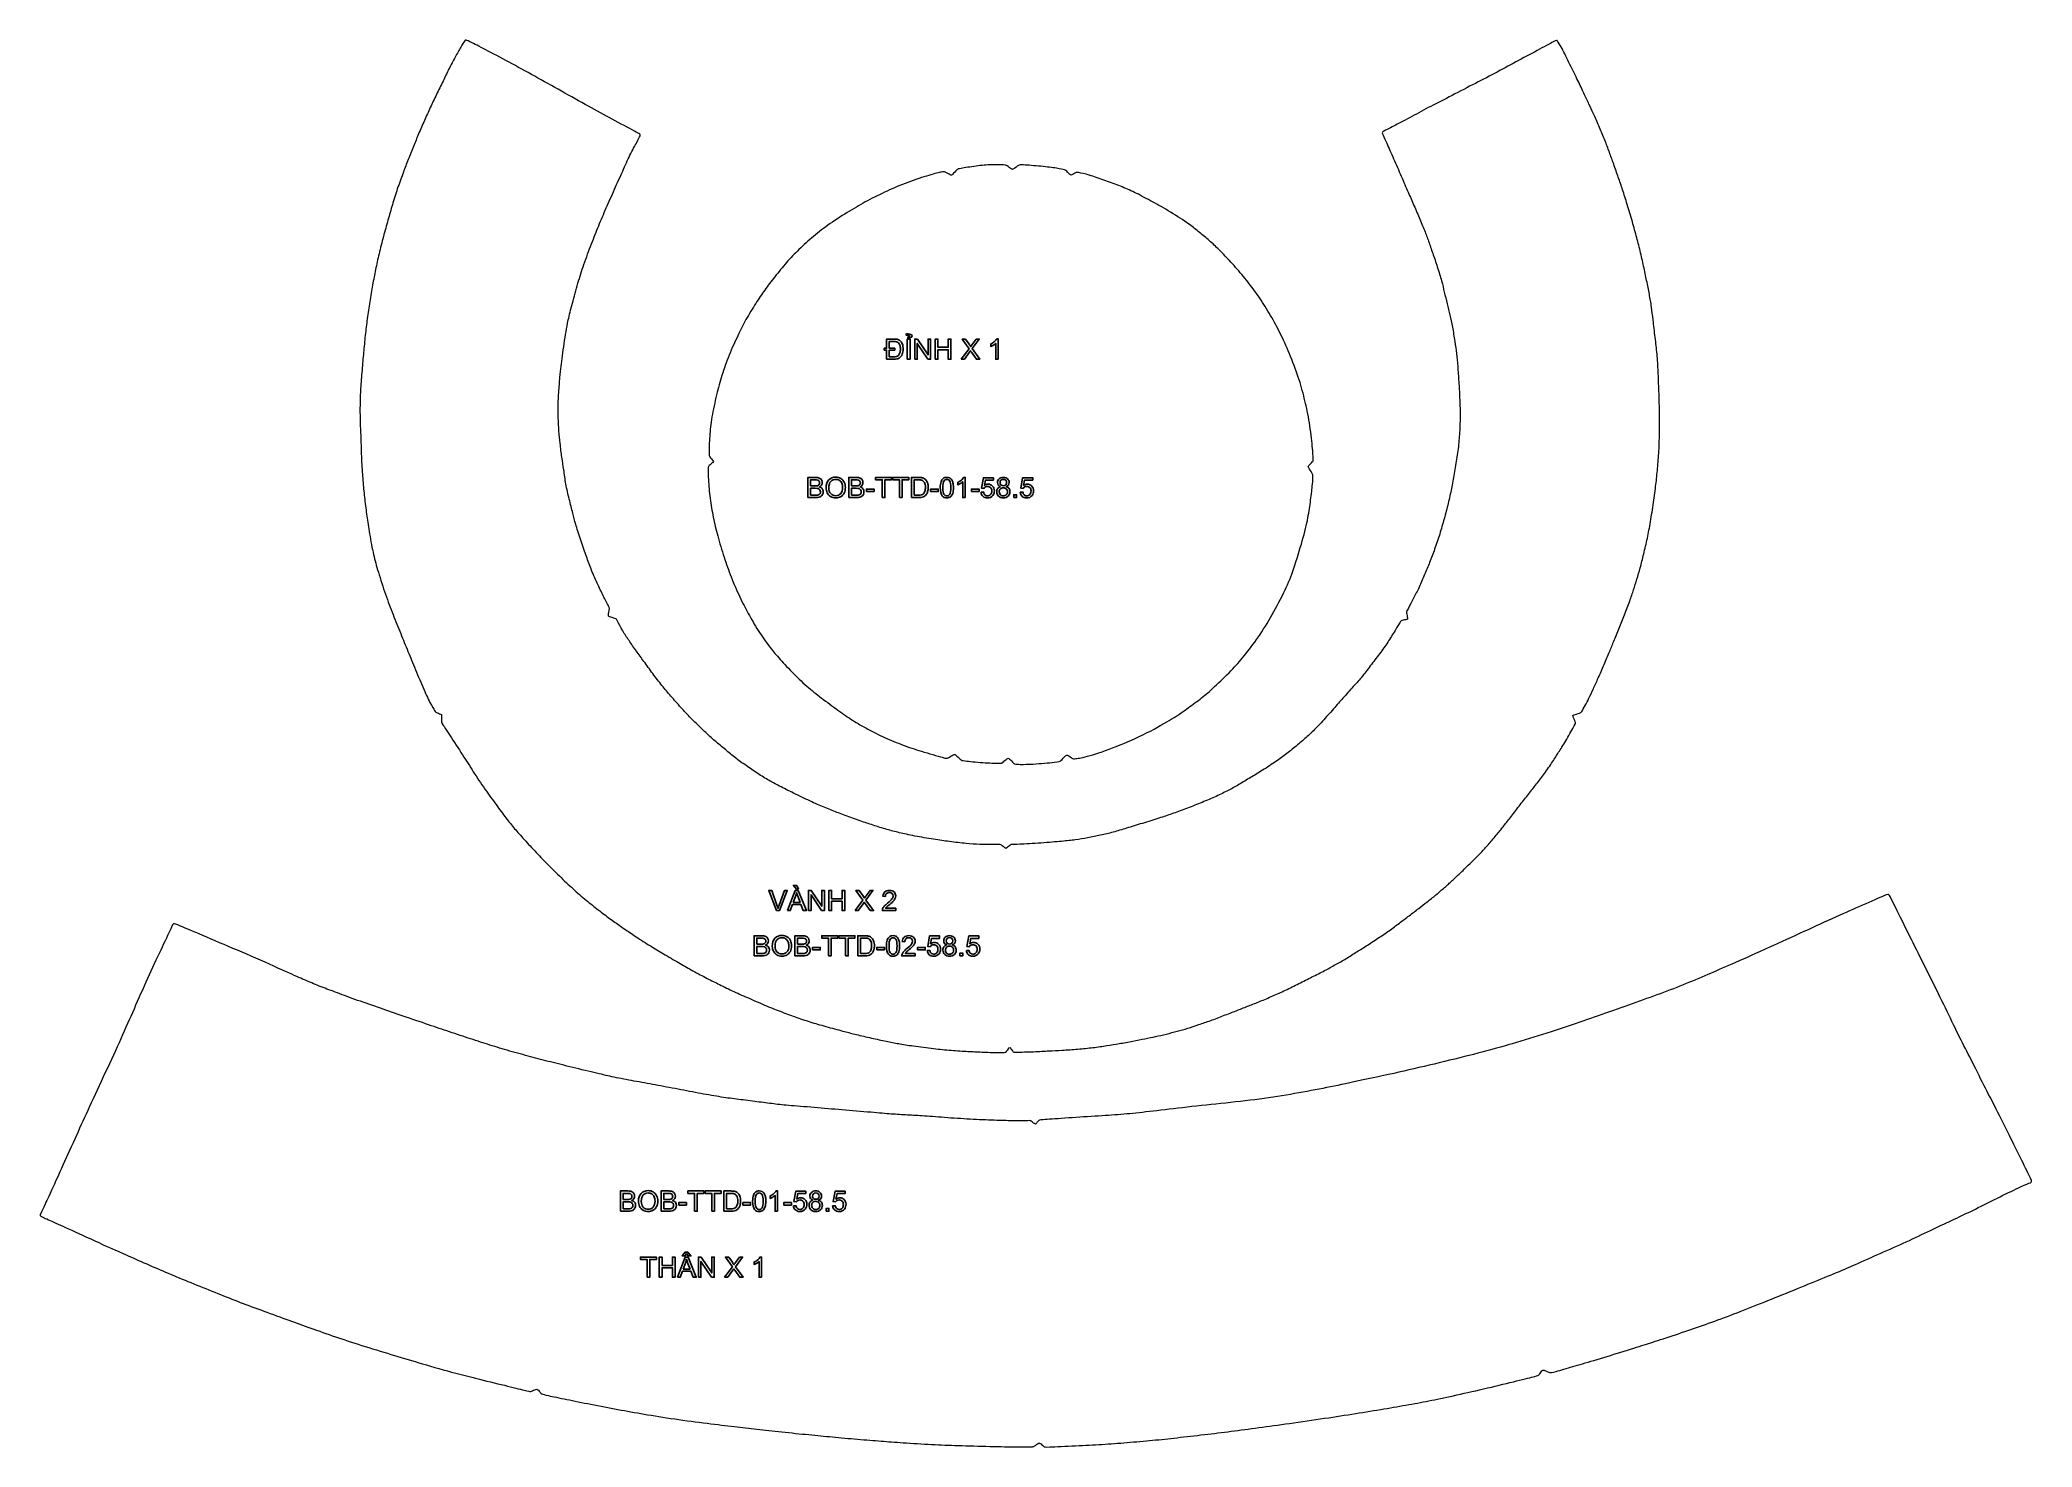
# Model space of a CAD drawing. Header units: centimetres. Extents: x -36.1 to 23.7, y -26.3 to 15.9.
import ezdxf

# ---------------------------------------------------------------- set-up
doc = ezdxf.new("R2010")
doc.units = ezdxf.units.CM
doc.header["$MEASUREMENT"] = 0
doc.layers.add('Layer 1', color=7, linetype='Continuous')

msp = doc.modelspace()

# ---------------------------------------------------------------- linework, layer by layer
at = {"layer": 'Layer 1', "color": 232, "lineweight": 18}
for points, knots in [([(-6.70961, -8.23744), (-6.55821, -8.23052), (-6.3093, -8.2163), (-6.07648, -8.20001), (-5.84367, -8.18373), (-5.62695, -8.16539), (-5.45814, -8.14967), (-5.28933, -8.13395), (-5.16843, -8.12085), (-5.04678, -8.104), (-4.92513, -8.08716), (-4.80274, -8.06658), (-4.67566, -8.04356), (-4.54859, -8.02054), (-4.41683, -7.99508), (-4.28938, -7.96757), (-4.16193, -7.94006), (-4.03879, -7.9105), (-3.91115, -7.87494), (-3.78351, -7.83938), (-3.65139, -7.79783), (-3.50634, -7.75329), (-3.3613, -7.70875), (-3.20335, -7.66121), (-3.03454, -7.60937), (-2.86573, -7.55753), (-2.68606, -7.50139), (-2.5384, -7.45478), (-2.39074, -7.40818), (-2.27508, -7.37113), (-2.14725, -7.32602), (-2.01943, -7.28092), (-1.87944, -7.22777), (-1.73589, -7.17293), (-1.59235, -7.1181), (-1.44525, -7.06158), (-1.29834, -7.00263), (-1.15143, -6.94368), (-1.0047, -6.88229), (-0.87014, -6.82184), (-0.73558, -6.7614), (-0.61319, -6.70188), (-0.50164, -6.6448), (-0.3901, -6.58772), (-0.28941, -6.53308), (-0.17843, -6.46888), (-0.06745, -6.40469), (0.05383, -6.33095), (0.16986, -6.2617), (0.28589, -6.19246), (0.39669, -6.1277), (0.52638, -6.04629), (0.65608, -5.96488), (0.80467, -5.86682), (0.92931, -5.78204), (1.05396, -5.69726), (1.15464, -5.62577), (1.26057, -5.54511), (1.3665, -5.46445), (1.47766, -5.37461), (1.58209, -5.28815), (1.68652, -5.20169), (1.78422, -5.11859), (1.8806, -5.03306), (1.97698, -4.94754), (2.07206, -4.85958), (2.17443, -4.75515), (2.2768, -4.65072), (2.38647, -4.52982), (2.49651, -4.4063), (2.60656, -4.28278), (2.71698, -4.15665), (2.81392, -4.04585), (2.91087, -3.93506), (2.99433, -3.83962), (3.09633, -3.72695), (3.19833, -3.61429), (3.31885, -3.4844), (3.41074, -3.3809), (3.50264, -3.27741), (3.56589, -3.20031), (3.64468, -3.09868), (3.72347, -2.99706), (3.8178, -2.87093), (3.91212, -2.74685), (4.00644, -2.62277), (4.10077, -2.50074), (4.18367, -2.38564), (4.26658, -2.27055), (4.33808, -2.16237), (4.41275, -2.04428), (4.48742, -1.92619), (4.56528, -1.79818), (4.6188, -1.70984), (4.67233, -1.62151), (4.70152, -1.57286), (4.71761, -1.54834), (4.73371, -1.52382), (4.73671, -1.52345), (4.76946, -1.51708), (4.80221, -1.51072), (4.86472, -1.49837), (4.89653, -1.49126), (4.92835, -1.48415), (4.92948, -1.48227), (4.92311, -1.44503), (4.91675, -1.40779), (4.9029, -1.33517), (4.8971, -1.29774), (4.8913, -1.26031), (4.89354, -1.25807), (4.92404, -1.20136), (4.95455, -1.14465), (5.01332, -1.03349), (5.06852, -0.92868), (5.12373, -0.82388), (5.17539, -0.72544), (5.23022, -0.60978), (5.28506, -0.49412), (5.34307, -0.36125), (5.39772, -0.23511), (5.45237, -0.10897), (5.50365, 0.01043), (5.55306, 0.13245), (5.60247, 0.25447), (5.65, 0.37912), (5.70109, 0.51705), (5.75219, 0.65498), (5.80683, 0.80619), (5.85568, 0.95834), (5.90453, 1.1105), (5.94757, 1.26359), (5.99136, 1.4178), (6.03516, 1.57201), (6.0797, 1.72735), (6.11862, 1.87987), (6.15755, 2.0324), (6.19087, 2.18212), (6.22156, 2.32922), (6.25225, 2.47632), (6.28033, 2.6208), (6.30821, 2.7752), (6.3361, 2.9296), (6.3638, 3.09391), (6.38981, 3.26047), (6.41583, 3.42704), (6.44015, 3.59585), (6.45793, 3.76166), (6.47571, 3.92748), (6.48694, 4.0903), (6.49405, 4.23964), (6.50116, 4.38899), (6.50416, 4.52486), (6.50322, 4.67869), (6.50229, 4.83253), (6.49742, 5.00434), (6.49012, 5.16791), (6.48283, 5.33148), (6.47309, 5.48681), (6.46298, 5.6442), (6.45288, 5.8016), (6.4424, 5.96105), (6.4321, 6.10365), (6.42181, 6.24626), (6.41171, 6.37203), (6.39786, 6.49124), (6.38401, 6.61046), (6.36641, 6.72312), (6.3447, 6.85862), (6.32299, 6.99412), (6.29717, 7.15244), (6.27209, 7.28775), (6.24701, 7.42306), (6.22269, 7.53535), (6.19686, 7.64708), (6.17103, 7.75881), (6.14371, 7.86997), (6.1147, 7.98675), (6.08569, 8.10354), (6.055, 8.22593), (6.0288, 8.33747), (6.0026, 8.44902), (5.98089, 8.5497), (5.94683, 8.67415), (5.91277, 8.79861), (5.86635, 8.94684), (5.81975, 9.09038), (5.77315, 9.23393), (5.72636, 9.37279), (5.68238, 9.50174), (5.6384, 9.63069), (5.59722, 9.74971), (5.55754, 9.86088), (5.51787, 9.97205), (5.4797, 10.07535), (5.43347, 10.19213), (5.38725, 10.30892), (5.33297, 10.43917), (5.27514, 10.57541), (5.21731, 10.71166), (5.15593, 10.8539), (5.09753, 10.98752), (5.03914, 11.12115), (4.98375, 11.24616), (4.91937, 11.39307), (4.85499, 11.53999), (4.78162, 11.70879), (4.70657, 11.88209), (4.63153, 12.05539), (4.5548, 12.23319), (4.48031, 12.402), (4.40583, 12.57081), (4.33359, 12.73063), (4.28006, 12.85003), (4.22654, 12.96944), (4.19173, 13.04841), (4.17563, 13.0907), (4.15954, 13.133), (4.16216, 13.13862), (4.21568, 13.16781), (4.26921, 13.19701), (4.37364, 13.24978), (4.50932, 13.31921), (4.64501, 13.38865), (4.81194, 13.47474), (4.9888, 13.57018), (5.16566, 13.66563), (5.35243, 13.77044), (5.54912, 13.87393), (5.74582, 13.97742), (5.95244, 14.07961), (6.17777, 14.19545), (6.4031, 14.3113), (6.64714, 14.4408), (6.87603, 14.55927), (7.10492, 14.67774), (7.31864, 14.78516), (7.5333, 14.89839), (7.74797, 15.01162), (7.96356, 15.13064), (8.17916, 15.24648), (8.39476, 15.36233), (8.61035, 15.475), (8.81266, 15.58429), (9.01497, 15.69359), (9.204, 15.79951), (9.30131, 15.85172), (9.39863, 15.90394), (9.40425, 15.90245), (9.42914, 15.86913), (9.45403, 15.83582), (9.49819, 15.7707), (9.56369, 15.64605), (9.6292, 15.52141), (9.71604, 15.33726), (9.80063, 15.1647), (9.88523, 14.99215), (9.96757, 14.8312), (10.03756, 14.68821), (10.10756, 14.54523), (10.1652, 14.42022), (10.21947, 14.30343), (10.27375, 14.18665), (10.32465, 14.07811), (10.37013, 13.98154), (10.41561, 13.88497), (10.45566, 13.80038), (10.50488, 13.69239), (10.5541, 13.58441), (10.61249, 13.45303), (10.66882, 13.32427), (10.72515, 13.19551), (10.77943, 13.06937), (10.82958, 12.94454), (10.87974, 12.81971), (10.92578, 12.6962), (10.96882, 12.57885), (11.01187, 12.46151), (11.05192, 12.35035), (11.09665, 12.22533), (11.14138, 12.10031), (11.19079, 11.96145), (11.23608, 11.83175), (11.28137, 11.70206), (11.32255, 11.58153), (11.36522, 11.45202), (11.40789, 11.32252), (11.45205, 11.18403), (11.50146, 11.02401), (11.55087, 10.864), (11.60551, 10.68247), (11.6551, 10.51178), (11.7047, 10.3411), (11.74925, 10.18128), (11.79117, 10.02706), (11.83309, 9.87285), (11.87239, 9.72426), (11.90907, 9.5721), (11.94575, 9.41995), (11.97982, 9.26424), (12.01201, 9.11433), (12.0442, 8.96443), (12.07451, 8.82032), (12.10314, 8.68239), (12.13178, 8.54447), (12.15873, 8.41271), (12.18343, 8.27946), (12.20814, 8.14621), (12.2306, 8.01146), (12.24838, 7.88682), (12.26616, 7.76218), (12.27926, 7.64764), (12.29722, 7.49605), (12.31519, 7.34446), (12.33802, 7.15582), (12.35898, 6.98158), (12.37994, 6.80734), (12.39903, 6.64752), (12.41419, 6.47534), (12.42935, 6.30316), (12.44058, 6.11863), (12.44881, 5.94626), (12.45705, 5.7739), (12.46229, 5.6137), (12.46734, 5.47277), (12.4724, 5.33185), (12.47726, 5.21021), (12.48119, 5.05674), (12.48512, 4.90328), (12.48812, 4.718), (12.48905, 4.54769), (12.48999, 4.37739), (12.48886, 4.22205), (12.48643, 4.06428), (12.484, 3.90652), (12.48025, 3.74632), (12.47052, 3.57096), (12.46079, 3.3956), (12.44507, 3.20508), (12.42972, 3.0387), (12.41438, 2.87233), (12.39941, 2.73009), (12.38032, 2.56577), (12.36123, 2.40146), (12.33803, 2.21506), (12.30977, 2.02136), (12.28151, 1.82766), (12.24819, 1.62666), (12.21768, 1.44643), (12.18718, 1.26621), (12.15948, 1.10676), (12.1256, 0.94674), (12.09173, 0.78673), (12.05168, 0.62616), (12.01481, 0.47644), (11.97794, 0.32672), (11.94426, 0.18785), (11.91076, 0.06396), (11.87726, -0.05993), (11.84394, -0.16886), (11.81137, -0.27815), (11.77881, -0.38745), (11.747, -0.49712), (11.71237, -0.60379), (11.67775, -0.71047), (11.64032, -0.81415), (11.59465, -0.93898), (11.54899, -1.06381), (11.4951, -1.20978), (11.44082, -1.34827), (11.38655, -1.48676), (11.3319, -1.61777), (11.27687, -1.75214), (11.22185, -1.88651), (11.16646, -2.02426), (11.11986, -2.13954), (11.07326, -2.25483), (11.03545, -2.34765), (10.98773, -2.46144), (10.94001, -2.57523), (10.88236, -2.70997), (10.82397, -2.84565), (10.76558, -2.98134), (10.70644, -3.11796), (10.65254, -3.23979), (10.59864, -3.36163), (10.54998, -3.46868), (10.50319, -3.57067), (10.45641, -3.67267), (10.41149, -3.76962), (10.37163, -3.8514), (10.33177, -3.93319), (10.29696, -3.99981), (10.25803, -4.06999), (10.2191, -4.14018), (10.17606, -4.21391), (10.15266, -4.25134), (10.12927, -4.28877), (10.12552, -4.2899), (10.08341, -4.30281), (10.04131, -4.31572), (9.96083, -4.34043), (9.91984, -4.35334), (9.87886, -4.36625), (9.87737, -4.36738), (9.89365, -4.40537), (9.90993, -4.44336), (9.94399, -4.51822), (9.95971, -4.55752), (9.97543, -4.59682), (9.97281, -4.60057), (9.92658, -4.68628), (9.88036, -4.772), (9.79052, -4.93968), (9.70705, -5.08173), (9.62359, -5.22378), (9.54648, -5.34018), (9.4836, -5.43843), (9.42072, -5.53669), (9.37206, -5.61679), (9.30468, -5.72047), (9.23731, -5.82415), (9.15122, -5.95141), (9.06737, -6.06819), (8.98353, -6.18497), (8.90194, -6.29128), (8.82558, -6.39009), (8.74922, -6.48891), (8.67811, -6.58023), (8.59763, -6.68148), (8.51716, -6.78273), (8.42732, -6.89389), (8.3388, -7.00861), (8.25028, -7.12334), (8.16306, -7.24162), (8.07884, -7.35129), (7.99463, -7.46096), (7.9134, -7.56202), (7.84397, -7.64886), (7.77454, -7.7357), (7.71689, -7.80831), (7.64484, -7.89777), (7.57279, -7.98723), (7.48632, -8.09353), (7.40884, -8.18317), (7.33136, -8.27282), (7.26287, -8.3458), (7.18969, -8.42309), (7.11652, -8.50039), (7.03866, -8.58199), (6.96661, -8.65498), (6.89456, -8.72797), (6.8283, -8.79234), (6.74895, -8.86851), (6.6696, -8.94468), (6.57715, -9.03265), (6.49518, -9.11125), (6.41321, -9.18985), (6.34171, -9.2591), (6.26629, -9.32834), (6.19087, -9.39759), (6.11152, -9.46683), (6.03067, -9.53813), (5.94982, -9.60944), (5.86748, -9.68281), (5.77839, -9.75654), (5.68931, -9.83028), (5.59348, -9.90439), (5.50889, -9.97101), (5.4243, -10.03764), (5.35093, -10.09678), (5.26316, -10.16453), (5.17539, -10.23228), (5.0732, -10.30863), (4.97476, -10.38255), (4.87632, -10.45648), (4.78163, -10.52797), (4.68244, -10.60283), (4.58325, -10.67769), (4.47956, -10.75592), (4.37288, -10.83171), (4.26621, -10.90751), (4.15654, -10.98088), (4.03882, -11.05836), (3.92111, -11.13584), (3.79534, -11.21743), (3.68361, -11.28929), (3.57189, -11.36116), (3.47419, -11.4233), (3.36864, -11.49011), (3.26309, -11.55692), (3.14967, -11.62841), (3.04224, -11.69223), (2.93482, -11.75605), (2.83339, -11.81219), (2.72783, -11.87114), (2.62228, -11.9301), (2.51261, -11.99186), (2.39208, -12.05418), (2.27156, -12.1165), (2.14018, -12.17939), (2.0088, -12.24414), (1.87742, -12.30889), (1.74604, -12.37552), (1.61297, -12.4427), (1.47991, -12.50989), (1.34516, -12.57764), (1.21471, -12.63921), (1.08427, -12.70078), (0.95814, -12.75618), (0.83125, -12.8112), (0.70436, -12.86622), (0.57673, -12.92087), (0.45845, -12.96897), (0.34017, -13.01707), (0.23124, -13.05861), (0.12101, -13.10184), (0.01078, -13.14508), (-0.10077, -13.18999), (-0.21961, -13.2364), (-0.33845, -13.28282), (-0.46458, -13.33073), (-0.59446, -13.38051), (-0.72435, -13.43029), (-0.85797, -13.48195), (-0.98299, -13.52761), (-1.10801, -13.57328), (-1.22441, -13.61295), (-1.33764, -13.65131), (-1.45087, -13.68968), (-1.56091, -13.72674), (-1.6689, -13.7593), (-1.77689, -13.79186), (-1.88281, -13.81994), (-1.99005, -13.84876), (-2.09729, -13.87758), (-2.20583, -13.90715), (-2.31363, -13.93428), (-2.42143, -13.96142), (-2.52848, -13.98613), (-2.63441, -14.0084), (-2.74034, -14.03067), (-2.84514, -14.0505), (-2.9578, -14.07296), (-3.07047, -14.09542), (-3.191, -14.1205), (-3.32275, -14.14632), (-3.4545, -14.17215), (-3.59749, -14.19873), (-3.72662, -14.221), (-3.85575, -14.24327), (-3.97104, -14.26123), (-4.09942, -14.28088), (-4.22781, -14.30054), (-4.36929, -14.32187), (-4.51583, -14.33965), (-4.66237, -14.35743), (-4.81397, -14.37166), (-4.97248, -14.38494), (-5.131, -14.39823), (-5.29644, -14.41058), (-5.43979, -14.41919), (-5.58315, -14.4278), (-5.70443, -14.43266), (-5.83899, -14.43958), (-5.97355, -14.44651), (-6.1214, -14.4555), (-6.29975, -14.4628), (-6.47811, -14.4701), (-6.68697, -14.47571), (-6.79289, -14.47777), (-6.89882, -14.47983), (-6.90182, -14.47833), (-6.92091, -14.45269), (-6.94, -14.42705), (-6.97518, -14.37727), (-6.99427, -14.35238), (-7.01336, -14.32749), (-7.01636, -14.32749), (-7.03675, -14.35257), (-7.05715, -14.37765), (-7.09496, -14.4278), (-7.1161, -14.454), (-7.13725, -14.4802), (-7.14175, -14.48245), (-7.18442, -14.48469), (-7.22709, -14.48694), (-7.30794, -14.48918), (-7.43913, -14.48712), (-7.57033, -14.48507), (-7.75186, -14.4787), (-7.90289, -14.47234), (-8.05392, -14.46598), (-8.17445, -14.45961), (-8.32679, -14.451), (-8.47913, -14.4424), (-8.66328, -14.43154), (-8.83827, -14.41713), (-9.01326, -14.40272), (-9.17907, -14.38476), (-9.37389, -14.36099), (-9.56872, -14.33722), (-9.79255, -14.30765), (-9.96753, -14.28257), (-10.14252, -14.25749), (-10.26866, -14.23691), (-10.39236, -14.21407), (-10.51607, -14.19124), (-10.63735, -14.16617), (-10.77565, -14.13716), (-10.91396, -14.10815), (-11.06929, -14.07521), (-11.225, -14.04002), (-11.38071, -14.00484), (-11.5368, -13.96741), (-11.6635, -13.93634), (-11.7902, -13.90528), (-11.88751, -13.88057), (-12.0303, -13.84277), (-12.1731, -13.80497), (-12.36138, -13.75406), (-12.53318, -13.70671), (-12.70499, -13.65937), (-12.86032, -13.61557), (-13.01135, -13.56803), (-13.16239, -13.5205), (-13.30911, -13.46922), (-13.45789, -13.41588), (-13.60668, -13.36254), (-13.75753, -13.30715), (-13.90818, -13.24969), (-14.05884, -13.19224), (-14.20931, -13.13272), (-14.37381, -13.0631), (-14.53832, -12.99348), (-14.71686, -12.91376), (-14.88249, -12.84114), (-15.04812, -12.76853), (-15.20083, -12.70303), (-15.3498, -12.63322), (-15.49878, -12.56342), (-15.644, -12.4893), (-15.77295, -12.42492), (-15.9019, -12.36054), (-16.01456, -12.3059), (-16.14893, -12.23609), (-16.28331, -12.16628), (-16.4394, -12.08132), (-16.57321, -12.00739), (-16.70702, -11.93347), (-16.81856, -11.87058), (-16.95817, -11.78936), (-17.09779, -11.70814), (-17.26548, -11.60857), (-17.40734, -11.5251), (-17.5492, -11.44164), (-17.66524, -11.37426), (-17.80129, -11.28967), (-17.93735, -11.20508), (-18.09344, -11.10327), (-18.228, -11.01437), (-18.36256, -10.92548), (-18.47559, -10.84949), (-18.58301, -10.77575), (-18.69044, -10.70202), (-18.79225, -10.63053), (-18.90042, -10.55305), (-19.0086, -10.47557), (-19.12313, -10.3921), (-19.23729, -10.30563), (-19.35146, -10.21917), (-19.46525, -10.12972), (-19.58802, -10.03015), (-19.71079, -9.93059), (-19.84255, -9.82092), (-19.97449, -9.70619), (-20.10643, -9.59147), (-20.23855, -9.4717), (-20.37629, -9.34013), (-20.51404, -9.20856), (-20.6574, -9.06521), (-20.79215, -8.93046), (-20.9269, -8.79571), (-21.05303, -8.66958), (-21.17898, -8.53782), (-21.30494, -8.40607), (-21.4307, -8.2687), (-21.54299, -8.14499), (-21.65529, -8.02129), (-21.7541, -7.91124), (-21.84318, -7.80793), (-21.93227, -7.70463), (-22.01162, -7.60806), (-22.10107, -7.49202), (-22.19053, -7.37599), (-22.2901, -7.2405), (-22.39434, -7.09939), (-22.49858, -6.95828), (-22.60751, -6.81155), (-22.72429, -6.64499), (-22.84107, -6.47843), (-22.96572, -6.29202), (-23.0752, -6.12321), (-23.18468, -5.9544), (-23.27901, -5.80319), (-23.39616, -5.6209), (-23.51332, -5.43862), (-23.65331, -5.22527), (-23.77028, -5.04635), (-23.88725, -4.86744), (-23.98119, -4.72296), (-24.02835, -4.64922), (-24.07552, -4.57549), (-24.07589, -4.57249), (-24.07383, -4.53394), (-24.07178, -4.49539), (-24.06728, -4.42127), (-24.06653, -4.38253), (-24.06579, -4.34379), (-24.06878, -4.34043), (-24.09929, -4.32826), (-24.1298, -4.3161), (-24.18781, -4.29513), (-24.21813, -4.28353), (-24.24845, -4.27193), (-24.25107, -4.26968), (-24.27802, -4.22645), (-24.30497, -4.18322), (-24.35624, -4.099), (-24.41837, -3.97791), (-24.48051, -3.85683), (-24.5535, -3.69887), (-24.63341, -3.51415), (-24.71333, -3.32944), (-24.80016, -3.11796), (-24.88007, -2.92519), (-24.95999, -2.73243), (-25.03298, -2.55839), (-25.10522, -2.3819), (-25.17746, -2.20542), (-25.24896, -2.02651), (-25.32419, -1.84048), (-25.39943, -1.65445), (-25.4784, -1.46131), (-25.55457, -1.26555), (-25.63074, -1.06979), (-25.70411, -0.87142), (-25.77878, -0.65226), (-25.85345, -0.43311), (-25.92944, -0.19319), (-25.98726, 0.00088), (-26.04509, 0.19496), (-26.08477, 0.34319), (-26.12594, 0.53389), (-26.16711, 0.7246), (-26.20979, 0.95778), (-26.24235, 1.15429), (-26.27492, 1.3508), (-26.29737, 1.51062), (-26.31983, 1.67569), (-26.34229, 1.84076), (-26.36474, 2.01106), (-26.38271, 2.17837), (-26.40068, 2.34569), (-26.41415, 2.51), (-26.42837, 2.67974), (-26.4426, 2.84949), (-26.45757, 3.02467), (-26.46786, 3.23596), (-26.47816, 3.44725), (-26.48377, 3.69467), (-26.49107, 3.89716), (-26.49837, 4.09966), (-26.50736, 4.25724), (-26.51241, 4.43877), (-26.51746, 4.62031), (-26.51859, 4.8258), (-26.51578, 5.00453), (-26.51297, 5.18326), (-26.50623, 5.33522), (-26.49462, 5.50983), (-26.48302, 5.68444), (-26.46656, 5.8817), (-26.45084, 6.06491), (-26.43512, 6.24813), (-26.42014, 6.41732), (-26.40442, 6.588), (-26.3887, 6.75868), (-26.37223, 6.93086), (-26.3537, 7.09948), (-26.33517, 7.26811), (-26.31459, 7.43317), (-26.29175, 7.60067), (-26.26892, 7.76817), (-26.24385, 7.9381), (-26.21615, 8.10878), (-26.18845, 8.27946), (-26.15813, 8.45089), (-26.12856, 8.61034), (-26.09899, 8.76979), (-26.07017, 8.91727), (-26.03817, 9.06979), (-26.00617, 9.22232), (-25.97098, 9.3799), (-25.93018, 9.54815), (-25.88939, 9.7164), (-25.84297, 9.89531), (-25.79712, 10.06543), (-25.75127, 10.23555), (-25.70598, 10.39688), (-25.66162, 10.55352), (-25.61727, 10.71016), (-25.57385, 10.86213), (-25.52706, 11.01877), (-25.48027, 11.17541), (-25.43012, 11.33674), (-25.3764, 11.49301), (-25.32269, 11.64928), (-25.26542, 11.80049), (-25.21545, 11.9343), (-25.16548, 12.06812), (-25.12281, 12.18453), (-25.07284, 12.31235), (-25.02287, 12.44018), (-24.96561, 12.57941), (-24.91283, 12.70817), (-24.86005, 12.83693), (-24.81177, 12.95521), (-24.75693, 13.08453), (-24.7021, 13.21385), (-24.64071, 13.35422), (-24.58176, 13.48784), (-24.52281, 13.62147), (-24.46629, 13.74835), (-24.40715, 13.87692), (-24.34801, 14.0055), (-24.28625, 14.13575), (-24.22093, 14.26825), (-24.15562, 14.40076), (-24.08675, 14.5355), (-24.0248, 14.66388), (-23.96286, 14.79227), (-23.90783, 14.9143), (-23.84775, 15.0352), (-23.78768, 15.1561), (-23.72255, 15.27587), (-23.66135, 15.3876), (-23.60015, 15.49933), (-23.54289, 15.60301), (-23.49441, 15.68779), (-23.44594, 15.77257), (-23.40627, 15.83844), (-23.38437, 15.8725), (-23.36247, 15.90657), (-23.35836, 15.90881), (-23.33159, 15.90039), (-23.30483, 15.89197), (-23.25543, 15.87288), (-23.14838, 15.81973), (-23.04133, 15.76658), (-22.87663, 15.67936), (-22.66683, 15.56875), (-22.45704, 15.45815), (-22.20214, 15.32416), (-21.94743, 15.18698), (-21.69272, 15.0498), (-21.43819, 14.90943), (-21.17449, 14.7627), (-20.9108, 14.61598), (-20.63794, 14.46289), (-20.36432, 14.30999), (-20.09071, 14.15709), (-19.81634, 14.00437), (-19.5678, 13.86663), (-19.31927, 13.72889), (-19.09656, 13.60612), (-18.85569, 13.47698), (-18.61483, 13.34785), (-18.35582, 13.21236), (-18.22593, 13.1418), (-18.09605, 13.07125), (-18.09531, 13.06563), (-18.11009, 13.03082), (-18.12488, 12.99601), (-18.15519, 12.93201), (-18.20909, 12.83151), (-18.26299, 12.73101), (-18.34047, 12.59401), (-18.41364, 12.44616), (-18.48682, 12.29832), (-18.5557, 12.13961), (-18.63262, 11.96743), (-18.70954, 11.79526), (-18.7945, 11.6096), (-18.87853, 11.42189), (-18.96256, 11.23418), (-19.04566, 11.04441), (-19.12463, 10.86212), (-19.20361, 10.67984), (-19.27847, 10.50505), (-19.35015, 10.33044), (-19.42183, 10.15583), (-19.49032, 9.9814), (-19.56649, 9.78414), (-19.64266, 9.58689), (-19.72651, 9.3668), (-19.79556, 9.16917), (-19.86462, 8.97154), (-19.9189, 8.79637), (-19.9756, 8.60211), (-20.03231, 8.40785), (-20.09145, 8.19449), (-20.14179, 8.00247), (-20.19214, 7.81046), (-20.23369, 7.63978), (-20.26401, 7.50297), (-20.29433, 7.36617), (-20.31341, 7.26324), (-20.33212, 7.14926), (-20.35084, 7.03529), (-20.36919, 6.91028), (-20.38734, 6.78601), (-20.4055, 6.66174), (-20.42346, 6.53822), (-20.43955, 6.42593), (-20.45565, 6.31364), (-20.46988, 6.21258), (-20.48204, 6.11077), (-20.4942, 6.00896), (-20.50431, 5.9064), (-20.51572, 5.77315), (-20.52714, 5.6399), (-20.53986, 5.47595), (-20.54922, 5.33802), (-20.55858, 5.2001), (-20.56457, 5.08818), (-20.56738, 4.96335), (-20.57019, 4.83853), (-20.56981, 4.70078), (-20.56569, 4.56566), (-20.56158, 4.43054), (-20.55372, 4.29803), (-20.54436, 4.17152), (-20.535, 4.04501), (-20.52415, 3.92448), (-20.50936, 3.79085), (-20.49458, 3.65723), (-20.47586, 3.51051), (-20.45696, 3.37875), (-20.43806, 3.247), (-20.41897, 3.13022), (-20.40006, 2.99865), (-20.38116, 2.86709), (-20.36245, 2.72074), (-20.33568, 2.57308), (-20.30892, 2.42542), (-20.27411, 2.27644), (-20.23687, 2.12634), (-20.19963, 1.97625), (-20.15995, 1.82504), (-20.12963, 1.70339), (-20.09932, 1.58174), (-20.07835, 1.48967), (-20.04167, 1.36521), (-20.00499, 1.24076), (-19.95259, 1.08392), (-19.89813, 0.92241), (-19.84367, 0.7609), (-19.78715, 0.59472), (-19.73811, 0.45173), (-19.68908, 0.30875), (-19.64754, 0.18898), (-19.58971, 0.04599), (-19.53188, -0.09699), (-19.45776, -0.26318), (-19.39375, -0.40373), (-19.32975, -0.54428), (-19.27585, -0.65919), (-19.21615, -0.77896), (-19.15645, -0.89874), (-19.09094, -1.02338), (-19.05856, -1.08738), (-19.02619, -1.15139), (-19.02694, -1.15476), (-19.03405, -1.195), (-19.04116, -1.23524), (-19.05464, -1.31234), (-19.05988, -1.35239), (-19.06512, -1.39244), (-19.06212, -1.39544), (-19.02207, -1.40854), (-18.98202, -1.42164), (-18.90492, -1.44484), (-18.86393, -1.45888), (-18.82294, -1.47292), (-18.81808, -1.47778), (-18.78514, -1.54066), (-18.7522, -1.60355), (-18.69119, -1.72444), (-18.63018, -1.83018), (-18.56917, -1.93592), (-18.50816, -2.02651), (-18.44003, -2.1257), (-18.37191, -2.22489), (-18.29668, -2.33268), (-18.22238, -2.43636), (-18.14808, -2.54004), (-18.07471, -2.63961), (-17.99274, -2.75264), (-17.91077, -2.86568), (-17.82019, -2.9922), (-17.72792, -3.11553), (-17.63566, -3.23886), (-17.54171, -3.35901), (-17.45262, -3.4698), (-17.36354, -3.5806), (-17.27933, -3.68203), (-17.18463, -3.7917), (-17.08993, -3.90137), (-16.98475, -4.01928), (-16.88443, -4.12969), (-16.78412, -4.24011), (-16.68868, -4.34305), (-16.58312, -4.44972), (-16.47757, -4.5564), (-16.36192, -4.66681), (-16.2689, -4.75833), (-16.17589, -4.84985), (-16.10552, -4.92246), (-16.01437, -5.00406), (-15.92323, -5.08566), (-15.81132, -5.17624), (-15.70558, -5.26476), (-15.59984, -5.35328), (-15.50027, -5.43975), (-15.40033, -5.52172), (-15.3004, -5.60369), (-15.20008, -5.68117), (-15.09284, -5.75902), (-14.98561, -5.83688), (-14.87144, -5.9151), (-14.75503, -5.99445), (-14.63863, -6.07381), (-14.51997, -6.15428), (-14.40469, -6.22502), (-14.28941, -6.29577), (-14.17749, -6.35678), (-14.06015, -6.41947), (-13.94281, -6.48217), (-13.82003, -6.54655), (-13.67368, -6.61954), (-13.52733, -6.69253), (-13.35739, -6.77412), (-13.19476, -6.85141), (-13.03213, -6.92871), (-12.87679, -7.00169), (-12.73549, -7.06307), (-12.5942, -7.12446), (-12.46693, -7.17425), (-12.34173, -7.22347), (-12.21653, -7.27269), (-12.09338, -7.32135), (-11.95152, -7.37487), (-11.80966, -7.4284), (-11.64909, -7.48679), (-11.50835, -7.53507), (-11.36761, -7.58336), (-11.24671, -7.62153), (-11.11383, -7.66401), (-10.98096, -7.7065), (-10.8361, -7.75329), (-10.7064, -7.79109), (-10.57671, -7.8289), (-10.46218, -7.85772), (-10.32855, -7.88953), (-10.19492, -7.92135), (-10.04221, -7.95616), (-9.86385, -7.99003), (-9.6855, -8.02391), (-9.4815, -8.05684), (-9.3052, -8.08472), (-9.12891, -8.11261), (-8.98032, -8.13545), (-8.81862, -8.15734), (-8.65692, -8.17924), (-8.48212, -8.2002), (-8.32884, -8.21461), (-8.17557, -8.22902), (-8.04381, -8.23689), (-7.9143, -8.24138), (-7.7848, -8.24587), (-7.65753, -8.24699), (-7.55609, -8.24586), (-7.45466, -8.24474), (-7.37906, -8.24138), (-7.33863, -8.24025), (-7.29821, -8.23913), (-7.29297, -8.24026), (-7.26508, -8.26215), (-7.2372, -8.28405), (-7.18666, -8.32672), (-7.15915, -8.34768), (-7.13164, -8.36864), (-7.12715, -8.36789), (-7.10113, -8.3473), (-7.07512, -8.32672), (-7.02759, -8.28629), (-7.00195, -8.2657), (-6.97631, -8.24512), (-6.97256, -8.24437), (-6.94374, -8.24418), (-6.91492, -8.244), (-6.86102, -8.24437), (-6.70961, -8.23744)], [0, 0, 0, 0, 0.00269542, 0.00269542, 0.00269542, 0.00539084, 0.00539084, 0.00539084, 0.00808625, 0.00808625, 0.00808625, 0.01078167, 0.01078167, 0.01078167, 0.01347709, 0.01347709, 0.01347709, 0.01617251, 0.01617251, 0.01617251, 0.01886792, 0.01886792, 0.01886792, 0.02156334, 0.02156334, 0.02156334, 0.02425876, 0.02425876, 0.02425876, 0.02695418, 0.02695418, 0.02695418, 0.0296496, 0.0296496, 0.0296496, 0.03234501, 0.03234501, 0.03234501, 0.03504043, 0.03504043, 0.03504043, 0.03773585, 0.03773585, 0.03773585, 0.04043127, 0.04043127, 0.04043127, 0.04312668, 0.04312668, 0.04312668, 0.0458221, 0.0458221, 0.0458221, 0.04851752, 0.04851752, 0.04851752, 0.05121294, 0.05121294, 0.05121294, 0.05390836, 0.05390836, 0.05390836, 0.05660377, 0.05660377, 0.05660377, 0.05929919, 0.05929919, 0.05929919, 0.06199461, 0.06199461, 0.06199461, 0.06469003, 0.06469003, 0.06469003, 0.06738544, 0.06738544, 0.06738544, 0.07008086, 0.07008086, 0.07008086, 0.07277628, 0.07277628, 0.07277628, 0.0754717, 0.0754717, 0.0754717, 0.07816712, 0.07816712, 0.07816712, 0.08086253, 0.08086253, 0.08086253, 0.08355795, 0.08355795, 0.08355795, 0.08625337, 0.08625337, 0.08625337, 0.08894879, 0.08894879, 0.08894879, 0.0916442, 0.0916442, 0.0916442, 0.09433962, 0.09433962, 0.09433962, 0.09703504, 0.09703504, 0.09703504, 0.09973046, 0.09973046, 0.09973046, 0.10242588, 0.10242588, 0.10242588, 0.10512129, 0.10512129, 0.10512129, 0.10781671, 0.10781671, 0.10781671, 0.11051213, 0.11051213, 0.11051213, 0.11320755, 0.11320755, 0.11320755, 0.11590296, 0.11590296, 0.11590296, 0.11859838, 0.11859838, 0.11859838, 0.1212938, 0.1212938, 0.1212938, 0.12398922, 0.12398922, 0.12398922, 0.12668464, 0.12668464, 0.12668464, 0.12938005, 0.12938005, 0.12938005, 0.13207547, 0.13207547, 0.13207547, 0.13477089, 0.13477089, 0.13477089, 0.13746631, 0.13746631, 0.13746631, 0.14016173, 0.14016173, 0.14016173, 0.14285714, 0.14285714, 0.14285714, 0.14555256, 0.14555256, 0.14555256, 0.14824798, 0.14824798, 0.14824798, 0.1509434, 0.1509434, 0.1509434, 0.15363881, 0.15363881, 0.15363881, 0.15633423, 0.15633423, 0.15633423, 0.15902965, 0.15902965, 0.15902965, 0.16172507, 0.16172507, 0.16172507, 0.16442049, 0.16442049, 0.16442049, 0.1671159, 0.1671159, 0.1671159, 0.16981132, 0.16981132, 0.16981132, 0.17250674, 0.17250674, 0.17250674, 0.17520216, 0.17520216, 0.17520216, 0.17789757, 0.17789757, 0.17789757, 0.18059299, 0.18059299, 0.18059299, 0.18328841, 0.18328841, 0.18328841, 0.18598383, 0.18598383, 0.18598383, 0.18867925, 0.18867925, 0.18867925, 0.19137466, 0.19137466, 0.19137466, 0.19407008, 0.19407008, 0.19407008, 0.1967655, 0.1967655, 0.1967655, 0.19946092, 0.19946092, 0.19946092, 0.20215633, 0.20215633, 0.20215633, 0.20485175, 0.20485175, 0.20485175, 0.20754717, 0.20754717, 0.20754717, 0.21024259, 0.21024259, 0.21024259, 0.21293801, 0.21293801, 0.21293801, 0.21563342, 0.21563342, 0.21563342, 0.21832884, 0.21832884, 0.21832884, 0.22102426, 0.22102426, 0.22102426, 0.22371968, 0.22371968, 0.22371968, 0.22641509, 0.22641509, 0.22641509, 0.22911051, 0.22911051, 0.22911051, 0.23180593, 0.23180593, 0.23180593, 0.23450135, 0.23450135, 0.23450135, 0.23719677, 0.23719677, 0.23719677, 0.23989218, 0.23989218, 0.23989218, 0.2425876, 0.2425876, 0.2425876, 0.24528302, 0.24528302, 0.24528302, 0.24797844, 0.24797844, 0.24797844, 0.25067385, 0.25067385, 0.25067385, 0.25336927, 0.25336927, 0.25336927, 0.25606469, 0.25606469, 0.25606469, 0.25876011, 0.25876011, 0.25876011, 0.26145553, 0.26145553, 0.26145553, 0.26415094, 0.26415094, 0.26415094, 0.26684636, 0.26684636, 0.26684636, 0.26954178, 0.26954178, 0.26954178, 0.2722372, 0.2722372, 0.2722372, 0.27493261, 0.27493261, 0.27493261, 0.27762803, 0.27762803, 0.27762803, 0.28032345, 0.28032345, 0.28032345, 0.28301887, 0.28301887, 0.28301887, 0.28571429, 0.28571429, 0.28571429, 0.2884097, 0.2884097, 0.2884097, 0.29110512, 0.29110512, 0.29110512, 0.29380054, 0.29380054, 0.29380054, 0.29649596, 0.29649596, 0.29649596, 0.29919137, 0.29919137, 0.29919137, 0.30188679, 0.30188679, 0.30188679, 0.30458221, 0.30458221, 0.30458221, 0.30727763, 0.30727763, 0.30727763, 0.30997305, 0.30997305, 0.30997305, 0.31266846, 0.31266846, 0.31266846, 0.31536388, 0.31536388, 0.31536388, 0.3180593, 0.3180593, 0.3180593, 0.32075472, 0.32075472, 0.32075472, 0.32345013, 0.32345013, 0.32345013, 0.32614555, 0.32614555, 0.32614555, 0.32884097, 0.32884097, 0.32884097, 0.33153639, 0.33153639, 0.33153639, 0.33423181, 0.33423181, 0.33423181, 0.33692722, 0.33692722, 0.33692722, 0.33962264, 0.33962264, 0.33962264, 0.34231806, 0.34231806, 0.34231806, 0.34501348, 0.34501348, 0.34501348, 0.34770889, 0.34770889, 0.34770889, 0.35040431, 0.35040431, 0.35040431, 0.35309973, 0.35309973, 0.35309973, 0.35579515, 0.35579515, 0.35579515, 0.35849057, 0.35849057, 0.35849057, 0.36118598, 0.36118598, 0.36118598, 0.3638814, 0.3638814, 0.3638814, 0.36657682, 0.36657682, 0.36657682, 0.36927224, 0.36927224, 0.36927224, 0.37196765, 0.37196765, 0.37196765, 0.37466307, 0.37466307, 0.37466307, 0.37735849, 0.37735849, 0.37735849, 0.38005391, 0.38005391, 0.38005391, 0.38274933, 0.38274933, 0.38274933, 0.38544474, 0.38544474, 0.38544474, 0.38814016, 0.38814016, 0.38814016, 0.39083558, 0.39083558, 0.39083558, 0.393531, 0.393531, 0.393531, 0.39622642, 0.39622642, 0.39622642, 0.39892183, 0.39892183, 0.39892183, 0.40161725, 0.40161725, 0.40161725, 0.40431267, 0.40431267, 0.40431267, 0.40700809, 0.40700809, 0.40700809, 0.4097035, 0.4097035, 0.4097035, 0.41239892, 0.41239892, 0.41239892, 0.41509434, 0.41509434, 0.41509434, 0.41778976, 0.41778976, 0.41778976, 0.42048518, 0.42048518, 0.42048518, 0.42318059, 0.42318059, 0.42318059, 0.42587601, 0.42587601, 0.42587601, 0.42857143, 0.42857143, 0.42857143, 0.43126685, 0.43126685, 0.43126685, 0.43396226, 0.43396226, 0.43396226, 0.43665768, 0.43665768, 0.43665768, 0.4393531, 0.4393531, 0.4393531, 0.44204852, 0.44204852, 0.44204852, 0.44474394, 0.44474394, 0.44474394, 0.44743935, 0.44743935, 0.44743935, 0.45013477, 0.45013477, 0.45013477, 0.45283019, 0.45283019, 0.45283019, 0.45552561, 0.45552561, 0.45552561, 0.45822102, 0.45822102, 0.45822102, 0.46091644, 0.46091644, 0.46091644, 0.46361186, 0.46361186, 0.46361186, 0.46630728, 0.46630728, 0.46630728, 0.4690027, 0.4690027, 0.4690027, 0.47169811, 0.47169811, 0.47169811, 0.47439353, 0.47439353, 0.47439353, 0.47708895, 0.47708895, 0.47708895, 0.47978437, 0.47978437, 0.47978437, 0.48247978, 0.48247978, 0.48247978, 0.4851752, 0.4851752, 0.4851752, 0.48787062, 0.48787062, 0.48787062, 0.49056604, 0.49056604, 0.49056604, 0.49326146, 0.49326146, 0.49326146, 0.49595687, 0.49595687, 0.49595687, 0.49865229, 0.49865229, 0.49865229, 0.50134771, 0.50134771, 0.50134771, 0.50404313, 0.50404313, 0.50404313, 0.50673854, 0.50673854, 0.50673854, 0.50943396, 0.50943396, 0.50943396, 0.51212938, 0.51212938, 0.51212938, 0.5148248, 0.5148248, 0.5148248, 0.51752022, 0.51752022, 0.51752022, 0.52021563, 0.52021563, 0.52021563, 0.52291105, 0.52291105, 0.52291105, 0.52560647, 0.52560647, 0.52560647, 0.52830189, 0.52830189, 0.52830189, 0.5309973, 0.5309973, 0.5309973, 0.53369272, 0.53369272, 0.53369272, 0.53638814, 0.53638814, 0.53638814, 0.53908356, 0.53908356, 0.53908356, 0.54177898, 0.54177898, 0.54177898, 0.54447439, 0.54447439, 0.54447439, 0.54716981, 0.54716981, 0.54716981, 0.54986523, 0.54986523, 0.54986523, 0.55256065, 0.55256065, 0.55256065, 0.55525606, 0.55525606, 0.55525606, 0.55795148, 0.55795148, 0.55795148, 0.5606469, 0.5606469, 0.5606469, 0.56334232, 0.56334232, 0.56334232, 0.56603774, 0.56603774, 0.56603774, 0.56873315, 0.56873315, 0.56873315, 0.57142857, 0.57142857, 0.57142857, 0.57412399, 0.57412399, 0.57412399, 0.57681941, 0.57681941, 0.57681941, 0.57951482, 0.57951482, 0.57951482, 0.58221024, 0.58221024, 0.58221024, 0.58490566, 0.58490566, 0.58490566, 0.58760108, 0.58760108, 0.58760108, 0.5902965, 0.5902965, 0.5902965, 0.59299191, 0.59299191, 0.59299191, 0.59568733, 0.59568733, 0.59568733, 0.59838275, 0.59838275, 0.59838275, 0.60107817, 0.60107817, 0.60107817, 0.60377358, 0.60377358, 0.60377358, 0.606469, 0.606469, 0.606469, 0.60916442, 0.60916442, 0.60916442, 0.61185984, 0.61185984, 0.61185984, 0.61455526, 0.61455526, 0.61455526, 0.61725067, 0.61725067, 0.61725067, 0.61994609, 0.61994609, 0.61994609, 0.62264151, 0.62264151, 0.62264151, 0.62533693, 0.62533693, 0.62533693, 0.62803235, 0.62803235, 0.62803235, 0.63072776, 0.63072776, 0.63072776, 0.63342318, 0.63342318, 0.63342318, 0.6361186, 0.6361186, 0.6361186, 0.63881402, 0.63881402, 0.63881402, 0.64150943, 0.64150943, 0.64150943, 0.64420485, 0.64420485, 0.64420485, 0.64690027, 0.64690027, 0.64690027, 0.64959569, 0.64959569, 0.64959569, 0.65229111, 0.65229111, 0.65229111, 0.65498652, 0.65498652, 0.65498652, 0.65768194, 0.65768194, 0.65768194, 0.66037736, 0.66037736, 0.66037736, 0.66307278, 0.66307278, 0.66307278, 0.66576819, 0.66576819, 0.66576819, 0.66846361, 0.66846361, 0.66846361, 0.67115903, 0.67115903, 0.67115903, 0.67385445, 0.67385445, 0.67385445, 0.67654987, 0.67654987, 0.67654987, 0.67924528, 0.67924528, 0.67924528, 0.6819407, 0.6819407, 0.6819407, 0.68463612, 0.68463612, 0.68463612, 0.68733154, 0.68733154, 0.68733154, 0.69002695, 0.69002695, 0.69002695, 0.69272237, 0.69272237, 0.69272237, 0.69541779, 0.69541779, 0.69541779, 0.69811321, 0.69811321, 0.69811321, 0.70080863, 0.70080863, 0.70080863, 0.70350404, 0.70350404, 0.70350404, 0.70619946, 0.70619946, 0.70619946, 0.70889488, 0.70889488, 0.70889488, 0.7115903, 0.7115903, 0.7115903, 0.71428571, 0.71428571, 0.71428571, 0.71698113, 0.71698113, 0.71698113, 0.71967655, 0.71967655, 0.71967655, 0.72237197, 0.72237197, 0.72237197, 0.72506739, 0.72506739, 0.72506739, 0.7277628, 0.7277628, 0.7277628, 0.73045822, 0.73045822, 0.73045822, 0.73315364, 0.73315364, 0.73315364, 0.73584906, 0.73584906, 0.73584906, 0.73854447, 0.73854447, 0.73854447, 0.74123989, 0.74123989, 0.74123989, 0.74393531, 0.74393531, 0.74393531, 0.74663073, 0.74663073, 0.74663073, 0.74932615, 0.74932615, 0.74932615, 0.75202156, 0.75202156, 0.75202156, 0.75471698, 0.75471698, 0.75471698, 0.7574124, 0.7574124, 0.7574124, 0.76010782, 0.76010782, 0.76010782, 0.76280323, 0.76280323, 0.76280323, 0.76549865, 0.76549865, 0.76549865, 0.76819407, 0.76819407, 0.76819407, 0.77088949, 0.77088949, 0.77088949, 0.77358491, 0.77358491, 0.77358491, 0.77628032, 0.77628032, 0.77628032, 0.77897574, 0.77897574, 0.77897574, 0.78167116, 0.78167116, 0.78167116, 0.78436658, 0.78436658, 0.78436658, 0.78706199, 0.78706199, 0.78706199, 0.78975741, 0.78975741, 0.78975741, 0.79245283, 0.79245283, 0.79245283, 0.79514825, 0.79514825, 0.79514825, 0.79784367, 0.79784367, 0.79784367, 0.80053908, 0.80053908, 0.80053908, 0.8032345, 0.8032345, 0.8032345, 0.80592992, 0.80592992, 0.80592992, 0.80862534, 0.80862534, 0.80862534, 0.81132075, 0.81132075, 0.81132075, 0.81401617, 0.81401617, 0.81401617, 0.81671159, 0.81671159, 0.81671159, 0.81940701, 0.81940701, 0.81940701, 0.82210243, 0.82210243, 0.82210243, 0.82479784, 0.82479784, 0.82479784, 0.82749326, 0.82749326, 0.82749326, 0.83018868, 0.83018868, 0.83018868, 0.8328841, 0.8328841, 0.8328841, 0.83557951, 0.83557951, 0.83557951, 0.83827493, 0.83827493, 0.83827493, 0.84097035, 0.84097035, 0.84097035, 0.84366577, 0.84366577, 0.84366577, 0.84636119, 0.84636119, 0.84636119, 0.8490566, 0.8490566, 0.8490566, 0.85175202, 0.85175202, 0.85175202, 0.85444744, 0.85444744, 0.85444744, 0.85714286, 0.85714286, 0.85714286, 0.85983827, 0.85983827, 0.85983827, 0.86253369, 0.86253369, 0.86253369, 0.86522911, 0.86522911, 0.86522911, 0.86792453, 0.86792453, 0.86792453, 0.87061995, 0.87061995, 0.87061995, 0.87331536, 0.87331536, 0.87331536, 0.87601078, 0.87601078, 0.87601078, 0.8787062, 0.8787062, 0.8787062, 0.88140162, 0.88140162, 0.88140162, 0.88409704, 0.88409704, 0.88409704, 0.88679245, 0.88679245, 0.88679245, 0.88948787, 0.88948787, 0.88948787, 0.89218329, 0.89218329, 0.89218329, 0.89487871, 0.89487871, 0.89487871, 0.89757412, 0.89757412, 0.89757412, 0.90026954, 0.90026954, 0.90026954, 0.90296496, 0.90296496, 0.90296496, 0.90566038, 0.90566038, 0.90566038, 0.9083558, 0.9083558, 0.9083558, 0.91105121, 0.91105121, 0.91105121, 0.91374663, 0.91374663, 0.91374663, 0.91644205, 0.91644205, 0.91644205, 0.91913747, 0.91913747, 0.91913747, 0.92183288, 0.92183288, 0.92183288, 0.9245283, 0.9245283, 0.9245283, 0.92722372, 0.92722372, 0.92722372, 0.92991914, 0.92991914, 0.92991914, 0.93261456, 0.93261456, 0.93261456, 0.93530997, 0.93530997, 0.93530997, 0.93800539, 0.93800539, 0.93800539, 0.94070081, 0.94070081, 0.94070081, 0.94339623, 0.94339623, 0.94339623, 0.94609164, 0.94609164, 0.94609164, 0.94878706, 0.94878706, 0.94878706, 0.95148248, 0.95148248, 0.95148248, 0.9541779, 0.9541779, 0.9541779, 0.95687332, 0.95687332, 0.95687332, 0.95956873, 0.95956873, 0.95956873, 0.96226415, 0.96226415, 0.96226415, 0.96495957, 0.96495957, 0.96495957, 0.96765499, 0.96765499, 0.96765499, 0.9703504, 0.9703504, 0.9703504, 0.97304582, 0.97304582, 0.97304582, 0.97574124, 0.97574124, 0.97574124, 0.97843666, 0.97843666, 0.97843666, 0.98113208, 0.98113208, 0.98113208, 0.98382749, 0.98382749, 0.98382749, 0.98652291, 0.98652291, 0.98652291, 0.98921833, 0.98921833, 0.98921833, 0.99191375, 0.99191375, 0.99191375, 0.99460916, 0.99460916, 0.99460916, 0.99730458, 0.99730458, 0.99730458, 1, 1, 1, 1]), ([(-9.66342, -5.44713), (-9.87847, -5.38163), (-10.03796, -5.32638), (-10.21532, -5.25922), (-10.3927, -5.19207), (-10.58797, -5.11301), (-10.76904, -5.03096), (-10.95011, -4.94891), (-11.11698, -4.86384), (-11.27612, -4.7784), (-11.43525, -4.69298), (-11.58666, -4.60718), (-11.73103, -4.51585), (-11.87541, -4.42453), (-12.01277, -4.32766), (-12.16958, -4.21363), (-12.3264, -4.0996), (-12.50269, -3.96839), (-12.66166, -3.84752), (-12.82063, -3.72666), (-12.96228, -3.61612), (-13.1091, -3.48735), (-13.25593, -3.35858), (-13.40793, -3.21155), (-13.55267, -3.06314), (-13.69741, -2.91473), (-13.83488, -2.76493), (-13.94571, -2.64067), (-14.05655, -2.51642), (-14.14072, -2.41772), (-14.24001, -2.28679), (-14.3393, -2.15585), (-14.4537, -1.9927), (-14.56191, -1.8211), (-14.67012, -1.64952), (-14.77214, -1.46949), (-14.86199, -1.30636), (-14.95185, -1.14324), (-15.02954, -0.99701), (-15.11554, -0.81474), (-15.20154, -0.63248), (-15.29586, -0.41416), (-15.37591, -0.21207), (-15.45596, -0.00999), (-15.52175, 0.17587), (-15.58893, 0.38211), (-15.65612, 0.58834), (-15.7247, 0.81493), (-15.77929, 1.01661), (-15.8339, 1.21829), (-15.87452, 1.39504), (-15.91185, 1.5794), (-15.94919, 1.76377), (-15.98326, 1.95573), (-16.0085, 2.14826), (-16.03375, 2.3408), (-16.05018, 2.53391), (-16.05824, 2.6921), (-16.0663, 2.8503), (-16.066, 2.97359), (-16.06485, 3.03737), (-16.06371, 3.10115), (-16.06175, 3.10543), (-16.03514, 3.12949), (-16.00854, 3.15355), (-15.95729, 3.19741), (-15.93095, 3.22142), (-15.90462, 3.24543), (-15.90319, 3.24962), (-15.92465, 3.27867), (-15.94612, 3.30772), (-15.99049, 3.36165), (-16.01404, 3.39281), (-16.03759, 3.42398), (-16.04031, 3.43238), (-16.03936, 3.53349), (-16.03842, 3.63459), (-16.0338, 3.82839), (-16.02102, 4.01456), (-16.00825, 4.20073), (-15.98732, 4.37928), (-15.95143, 4.58884), (-15.91555, 4.79841), (-15.86472, 5.03899), (-15.81443, 5.25049), (-15.76414, 5.46199), (-15.71439, 5.64438), (-15.6535, 5.8384), (-15.59261, 6.03242), (-15.52056, 6.23804), (-15.4379, 6.4421), (-15.35524, 6.64614), (-15.26196, 6.8486), (-15.17897, 7.02483), (-15.09598, 7.20106), (-15.02329, 7.35106), (-14.93209, 7.51354), (-14.84089, 7.67601), (-14.73118, 7.85096), (-14.63611, 7.99912), (-14.54105, 8.14728), (-14.46064, 8.26866), (-14.36911, 8.39606), (-14.2776, 8.52348), (-14.17497, 8.65691), (-14.06434, 8.79803), (-13.95371, 8.93914), (-13.83507, 9.08793), (-13.71528, 9.22495), (-13.5955, 9.36197), (-13.47457, 9.48721), (-13.33996, 9.61675), (-13.20537, 9.74629), (-13.05709, 9.88013), (-12.90321, 10.00947), (-12.74934, 10.13881), (-12.58986, 10.26366), (-12.40485, 10.39201), (-12.21983, 10.52036), (-12.00929, 10.65221), (-11.82094, 10.76753), (-11.6326, 10.88286), (-11.46644, 10.98166), (-11.28258, 11.07968), (-11.09873, 11.1777), (-10.89714, 11.27493), (-10.69603, 11.36734), (-10.49493, 11.45975), (-10.29428, 11.54733), (-10.07725, 11.62941), (-9.86022, 11.71149), (-9.62679, 11.78807), (-9.44419, 11.8418), (-9.26158, 11.89553), (-9.12979, 11.9264), (-9.06148, 11.94091), (-8.99318, 11.95541), (-8.98836, 11.95356), (-8.95007, 11.93414), (-8.91177, 11.91473), (-8.84, 11.87777), (-8.80191, 11.85943), (-8.76382, 11.84109), (-8.75941, 11.84138), (-8.7271, 11.87351), (-8.6948, 11.90564), (-8.63459, 11.9696), (-8.6018, 12.00209), (-8.56901, 12.0346), (-8.56363, 12.03563), (-8.46959, 12.05117), (-8.37557, 12.06671), (-8.19287, 12.09677), (-8.02554, 12.11828), (-7.85822, 12.13981), (-7.70628, 12.1528), (-7.55933, 12.15703), (-7.41238, 12.16126), (-7.27045, 12.15672), (-7.19832, 12.15272), (-7.12618, 12.14873), (-7.12384, 12.14527), (-7.09239, 12.12231), (-7.06094, 12.09936), (-7.00037, 12.0569), (-6.96844, 12.03571), (-6.93649, 12.01452), (-6.93316, 12.01461), (-6.8971, 12.03881), (-6.86105, 12.06302), (-6.79226, 12.11134), (-6.75518, 12.13603), (-6.7181, 12.16071), (-6.71272, 12.16174), (-6.60002, 12.1541), (-6.48732, 12.14646), (-6.2673, 12.13015), (-6.07816, 12.11209), (-5.88902, 12.09403), (-5.73077, 12.07422), (-5.61139, 12.05504), (-5.49201, 12.03586), (-5.4115, 12.01729), (-5.36981, 12.00633), (-5.32812, 11.99539), (-5.32525, 11.99203), (-5.30226, 11.96521), (-5.27927, 11.9384), (-5.23617, 11.88814), (-5.21204, 11.86266), (-5.18791, 11.83718), (-5.18276, 11.8365), (-5.15252, 11.85318), (-5.12226, 11.86986), (-5.0669, 11.9039), (-5.03724, 11.92074), (-5.00758, 11.93758), (-5.0036, 11.93724), (-4.94169, 11.92402), (-4.87977, 11.91082), (-4.75991, 11.88476), (-4.62581, 11.84554), (-4.49172, 11.80632), (-4.34339, 11.75395), (-4.19158, 11.69945), (-4.03978, 11.64495), (-3.8845, 11.58833), (-3.74178, 11.5332), (-3.59905, 11.47808), (-3.46888, 11.42445), (-3.32347, 11.35534), (-3.17806, 11.28623), (-3.01741, 11.20165), (-2.85389, 11.11372), (-2.69037, 11.02578), (-2.52398, 10.93449), (-2.3323, 10.82186), (-2.14062, 10.70922), (-1.92366, 10.57523), (-1.76982, 10.47094), (-1.61598, 10.36665), (-1.52529, 10.29206), (-1.42907, 10.21491), (-1.33285, 10.13775), (-1.23113, 10.05803), (-1.13174, 9.9745), (-1.03235, 9.89099), (-0.9353, 9.80368), (-0.8409, 9.71419), (-0.7465, 9.6247), (-0.65475, 9.53302), (-0.54647, 9.41915), (-0.43819, 9.30528), (-0.31337, 9.16922), (-0.18803, 9.026), (-0.06269, 8.88279), (0.06318, 8.73243), (0.17511, 8.58942), (0.28703, 8.44643), (0.38498, 8.31078), (0.49071, 8.15209), (0.59645, 7.9934), (0.70995, 7.81168), (0.8126, 7.63707), (0.91526, 7.46246), (1.00707, 7.29496), (1.10012, 7.10791), (1.19317, 6.92087), (1.28748, 6.71427), (1.38183, 6.48704), (1.47618, 6.25983), (1.57058, 6.01198), (1.64577, 5.78582), (1.72097, 5.55967), (1.77694, 5.35518), (1.82782, 5.15111), (1.8787, 4.94706), (1.92448, 4.74341), (1.96468, 4.50634), (2.00489, 4.26929), (2.03951, 3.99882), (2.06075, 3.78796), (2.08199, 3.57709), (2.08984, 3.42583), (2.09191, 3.34817), (2.094, 3.2705), (2.09032, 3.26645), (2.06352, 3.23901), (2.03674, 3.21155), (1.98683, 3.16072), (1.96233, 3.13148), (1.93784, 3.10224), (1.93875, 3.09462), (1.96059, 3.05783), (1.98243, 3.02103), (2.02518, 2.95509), (2.0492, 2.91565), (2.07322, 2.87621), (2.07849, 2.86328), (2.08098, 2.81832), (2.08349, 2.77335), (2.08321, 2.69636), (2.07208, 2.56988), (2.06095, 2.44341), (2.03897, 2.26745), (2.01685, 2.0951), (1.99474, 1.92274), (1.97248, 1.75399), (1.93449, 1.55824), (1.89652, 1.36249), (1.84282, 1.13975), (1.76772, 0.87303), (1.69263, 0.60632), (1.59614, 0.29563), (1.51157, 0.04634), (1.427, -0.20296), (1.35434, -0.39088), (1.24756, -0.616), (1.14078, -0.84113), (0.99989, -1.10346), (0.86254, -1.34504), (0.7252, -1.58663), (0.59139, -1.80747), (0.44872, -2.01551), (0.30604, -2.22355), (0.1545, -2.41879), (0.02195, -2.58084), (-0.11059, -2.74288), (-0.22413, -2.87174), (-0.37488, -3.02752), (-0.52563, -3.1833), (-0.7136, -3.36602), (-0.86385, -3.50554), (-1.0141, -3.64505), (-1.12664, -3.74137), (-1.25452, -3.84202), (-1.3824, -3.94267), (-1.52561, -4.04767), (-1.65569, -4.14122), (-1.78577, -4.23476), (-1.90272, -4.31688), (-1.96119, -4.35793), (-2.01966, -4.39899), (-2.01966, -4.39899), (-2.1657, -4.48496), (-2.31173, -4.57092), (-2.60382, -4.74287), (-2.90554, -4.89558), (-3.20726, -5.04829), (-3.51862, -5.18177), (-3.81526, -5.29873), (-4.11189, -5.4157), (-4.3938, -5.51614), (-4.6044, -5.57657), (-4.815, -5.63701), (-4.95431, -5.65743), (-5.02961, -5.66556), (-5.10493, -5.6737), (-5.11625, -5.66956), (-5.14773, -5.64822), (-5.17921, -5.62688), (-5.23083, -5.58834), (-5.26273, -5.57024), (-5.29464, -5.55215), (-5.30684, -5.55449), (-5.3426, -5.58767), (-5.37835, -5.62087), (-5.43766, -5.68491), (-5.47728, -5.71989), (-5.5169, -5.75488), (-5.53683, -5.76081), (-5.68238, -5.77611), (-5.82792, -5.79141), (-6.0991, -5.81608), (-6.31582, -5.82819), (-6.53254, -5.8403), (-6.69479, -5.83986), (-6.78178, -5.83654), (-6.86877, -5.83323), (-6.88049, -5.82705), (-6.91067, -5.79598), (-6.94086, -5.76493), (-6.98951, -5.70897), (-7.02031, -5.68013), (-7.05112, -5.65129), (-7.0641, -5.64958), (-7.09754, -5.67284), (-7.13099, -5.69611), (-7.18491, -5.74437), (-7.21288, -5.76869), (-7.24086, -5.79302), (-7.24289, -5.79341), (-7.24706, -5.79569), (-7.25123, -5.79798), (-7.25755, -5.80214), (-7.35142, -5.80204), (-7.4453, -5.80195), (-7.62676, -5.79758), (-7.82558, -5.78409), (-8.02441, -5.77062), (-8.2406, -5.74803), (-8.35088, -5.73503), (-8.46117, -5.72204), (-8.46553, -5.71863), (-8.49925, -5.68644), (-8.53297, -5.65425), (-8.59605, -5.59326), (-8.63029, -5.56249), (-8.66454, -5.53172), (-8.66995, -5.53117), (-8.70914, -5.55326), (-8.74833, -5.57535), (-8.82131, -5.62008), (-8.85994, -5.64232), (-8.89857, -5.66457), (-8.90285, -5.66433), (-9.0403, -5.62634), (-9.17775, -5.58836), (-9.44838, -5.51263), (-9.66342, -5.44713)], [0, 0, 0, 0, 0.0075188, 0.0075188, 0.0075188, 0.01503759, 0.01503759, 0.01503759, 0.02255639, 0.02255639, 0.02255639, 0.03007519, 0.03007519, 0.03007519, 0.03759398, 0.03759398, 0.03759398, 0.04511278, 0.04511278, 0.04511278, 0.05263158, 0.05263158, 0.05263158, 0.06015038, 0.06015038, 0.06015038, 0.06766917, 0.06766917, 0.06766917, 0.07518797, 0.07518797, 0.07518797, 0.08270677, 0.08270677, 0.08270677, 0.09022556, 0.09022556, 0.09022556, 0.09774436, 0.09774436, 0.09774436, 0.10526316, 0.10526316, 0.10526316, 0.11278195, 0.11278195, 0.11278195, 0.12030075, 0.12030075, 0.12030075, 0.12781955, 0.12781955, 0.12781955, 0.13533835, 0.13533835, 0.13533835, 0.14285714, 0.14285714, 0.14285714, 0.15037594, 0.15037594, 0.15037594, 0.15789474, 0.15789474, 0.15789474, 0.16541353, 0.16541353, 0.16541353, 0.17293233, 0.17293233, 0.17293233, 0.18045113, 0.18045113, 0.18045113, 0.18796992, 0.18796992, 0.18796992, 0.19548872, 0.19548872, 0.19548872, 0.20300752, 0.20300752, 0.20300752, 0.21052632, 0.21052632, 0.21052632, 0.21804511, 0.21804511, 0.21804511, 0.22556391, 0.22556391, 0.22556391, 0.23308271, 0.23308271, 0.23308271, 0.2406015, 0.2406015, 0.2406015, 0.2481203, 0.2481203, 0.2481203, 0.2556391, 0.2556391, 0.2556391, 0.26315789, 0.26315789, 0.26315789, 0.27067669, 0.27067669, 0.27067669, 0.27819549, 0.27819549, 0.27819549, 0.28571429, 0.28571429, 0.28571429, 0.29323308, 0.29323308, 0.29323308, 0.30075188, 0.30075188, 0.30075188, 0.30827068, 0.30827068, 0.30827068, 0.31578947, 0.31578947, 0.31578947, 0.32330827, 0.32330827, 0.32330827, 0.33082707, 0.33082707, 0.33082707, 0.33834586, 0.33834586, 0.33834586, 0.34586466, 0.34586466, 0.34586466, 0.35338346, 0.35338346, 0.35338346, 0.36090226, 0.36090226, 0.36090226, 0.36842105, 0.36842105, 0.36842105, 0.37593985, 0.37593985, 0.37593985, 0.38345865, 0.38345865, 0.38345865, 0.39097744, 0.39097744, 0.39097744, 0.39849624, 0.39849624, 0.39849624, 0.40601504, 0.40601504, 0.40601504, 0.41353383, 0.41353383, 0.41353383, 0.42105263, 0.42105263, 0.42105263, 0.42857143, 0.42857143, 0.42857143, 0.43609023, 0.43609023, 0.43609023, 0.44360902, 0.44360902, 0.44360902, 0.45112782, 0.45112782, 0.45112782, 0.45864662, 0.45864662, 0.45864662, 0.46616541, 0.46616541, 0.46616541, 0.47368421, 0.47368421, 0.47368421, 0.48120301, 0.48120301, 0.48120301, 0.4887218, 0.4887218, 0.4887218, 0.4962406, 0.4962406, 0.4962406, 0.5037594, 0.5037594, 0.5037594, 0.5112782, 0.5112782, 0.5112782, 0.51879699, 0.51879699, 0.51879699, 0.52631579, 0.52631579, 0.52631579, 0.53383459, 0.53383459, 0.53383459, 0.54135338, 0.54135338, 0.54135338, 0.54887218, 0.54887218, 0.54887218, 0.55639098, 0.55639098, 0.55639098, 0.56390977, 0.56390977, 0.56390977, 0.57142857, 0.57142857, 0.57142857, 0.57894737, 0.57894737, 0.57894737, 0.58646617, 0.58646617, 0.58646617, 0.59398496, 0.59398496, 0.59398496, 0.60150376, 0.60150376, 0.60150376, 0.60902256, 0.60902256, 0.60902256, 0.61654135, 0.61654135, 0.61654135, 0.62406015, 0.62406015, 0.62406015, 0.63157895, 0.63157895, 0.63157895, 0.63909774, 0.63909774, 0.63909774, 0.64661654, 0.64661654, 0.64661654, 0.65413534, 0.65413534, 0.65413534, 0.66165414, 0.66165414, 0.66165414, 0.66917293, 0.66917293, 0.66917293, 0.67669173, 0.67669173, 0.67669173, 0.68421053, 0.68421053, 0.68421053, 0.69172932, 0.69172932, 0.69172932, 0.69924812, 0.69924812, 0.69924812, 0.70676692, 0.70676692, 0.70676692, 0.71428571, 0.71428571, 0.71428571, 0.72180451, 0.72180451, 0.72180451, 0.72932331, 0.72932331, 0.72932331, 0.73684211, 0.73684211, 0.73684211, 0.7443609, 0.7443609, 0.7443609, 0.7518797, 0.7518797, 0.7518797, 0.7593985, 0.7593985, 0.7593985, 0.76691729, 0.76691729, 0.76691729, 0.77443609, 0.77443609, 0.77443609, 0.78195489, 0.78195489, 0.78195489, 0.78947368, 0.78947368, 0.78947368, 0.79699248, 0.79699248, 0.79699248, 0.80451128, 0.80451128, 0.80451128, 0.81203008, 0.81203008, 0.81203008, 0.81954887, 0.81954887, 0.81954887, 0.82706767, 0.82706767, 0.82706767, 0.83458647, 0.83458647, 0.83458647, 0.84210526, 0.84210526, 0.84210526, 0.84962406, 0.84962406, 0.84962406, 0.85714286, 0.85714286, 0.85714286, 0.86466165, 0.86466165, 0.86466165, 0.87218045, 0.87218045, 0.87218045, 0.87969925, 0.87969925, 0.87969925, 0.88721805, 0.88721805, 0.88721805, 0.89473684, 0.89473684, 0.89473684, 0.90225564, 0.90225564, 0.90225564, 0.90977444, 0.90977444, 0.90977444, 0.91729323, 0.91729323, 0.91729323, 0.92481203, 0.92481203, 0.92481203, 0.93233083, 0.93233083, 0.93233083, 0.93984962, 0.93984962, 0.93984962, 0.94736842, 0.94736842, 0.94736842, 0.95488722, 0.95488722, 0.95488722, 0.96240602, 0.96240602, 0.96240602, 0.96992481, 0.96992481, 0.96992481, 0.97744361, 0.97744361, 0.97744361, 0.98496241, 0.98496241, 0.98496241, 0.9924812, 0.9924812, 0.9924812, 1, 1, 1, 1]), ([(-31.63494, -10.80553), (-31.40974, -10.90133), (-31.08059, -11.04277), (-30.73085, -11.19149), (-30.38112, -11.34021), (-30.0108, -11.49622), (-29.64199, -11.65747), (-29.27317, -11.81872), (-28.90588, -11.98521), (-28.6559, -12.09786), (-28.40593, -12.21051), (-28.27328, -12.26932), (-28.13095, -12.33038), (-27.98862, -12.39143), (-27.83661, -12.45472), (-27.68265, -12.51518), (-27.52869, -12.57564), (-27.37277, -12.63326), (-27.19261, -12.70011), (-27.01245, -12.76696), (-26.80804, -12.84303), (-26.58753, -12.92205), (-26.36702, -13.00107), (-26.13041, -13.08302), (-25.90511, -13.16077), (-25.6798, -13.2385), (-25.46581, -13.312), (-25.21993, -13.39582), (-24.97405, -13.47963), (-24.69628, -13.57376), (-24.46291, -13.65336), (-24.22955, -13.73297), (-24.04058, -13.79806), (-23.83347, -13.86767), (-23.62637, -13.93728), (-23.40114, -14.0114), (-23.19689, -14.07785), (-22.99265, -14.14429), (-22.80941, -14.20305), (-22.61892, -14.2629), (-22.42845, -14.32276), (-22.23071, -14.38368), (-22.02377, -14.44326), (-21.81684, -14.50284), (-21.60069, -14.56105), (-21.39625, -14.61546), (-21.1918, -14.66985), (-20.99907, -14.72042), (-20.79467, -14.77242), (-20.59027, -14.82441), (-20.3742, -14.8778), (-20.13235, -14.93639), (-19.89051, -14.99499), (-19.62289, -15.05876), (-19.41651, -15.10831), (-19.21014, -15.15786), (-19.06504, -15.19317), (-18.88778, -15.22996), (-18.71053, -15.26675), (-18.50114, -15.305), (-18.29295, -15.34368), (-18.08475, -15.38236), (-17.87775, -15.42146), (-17.65748, -15.46235), (-17.43721, -15.50323), (-17.20365, -15.54591), (-16.97088, -15.5898), (-16.73811, -15.63368), (-16.50613, -15.67879), (-16.28666, -15.71929), (-16.0672, -15.75979), (-15.86026, -15.79567), (-15.6751, -15.82429), (-15.48996, -15.85292), (-15.32662, -15.87429), (-15.1492, -15.89662), (-14.9718, -15.91894), (-14.78031, -15.94224), (-14.60208, -15.96536), (-14.42386, -15.98848), (-14.25889, -16.01142), (-14.09999, -16.03085), (-13.94109, -16.05028), (-13.78828, -16.0662), (-13.56677, -16.08499), (-13.34526, -16.10376), (-13.05505, -16.12542), (-12.77766, -16.1485), (-12.50028, -16.17157), (-12.23572, -16.19605), (-11.94506, -16.22092), (-11.65439, -16.24577), (-11.33763, -16.27099), (-11.0924, -16.29139), (-10.84718, -16.31178), (-10.6735, -16.32736), (-10.5075, -16.33944), (-10.3415, -16.35152), (-10.18318, -16.36011), (-10.02367, -16.36869), (-9.86414, -16.37727), (-9.70342, -16.38583), (-9.49603, -16.40045), (-9.28864, -16.41505), (-9.03458, -16.43569), (-8.77856, -16.4539), (-8.52253, -16.47211), (-8.26453, -16.48788), (-8.01342, -16.50015), (-7.76231, -16.51242), (-7.51809, -16.52119), (-7.32329, -16.52757), (-7.12848, -16.53395), (-6.98308, -16.53796), (-6.83775, -16.53834), (-6.69241, -16.53873), (-6.54715, -16.5355), (-6.4717, -16.53424), (-6.39624, -16.53298), (-6.39062, -16.53369), (-6.36663, -16.55177), (-6.34264, -16.56983), (-6.3003, -16.60525), (-6.27471, -16.62289), (-6.24912, -16.64053), (-6.2403, -16.64038), (-6.22096, -16.61999), (-6.20163, -16.59959), (-6.1718, -16.55895), (-6.1537, -16.53777), (-6.13558, -16.51659), (-6.12917, -16.51488), (-6.00649, -16.50561), (-5.8838, -16.49633), (-5.64482, -16.47949), (-5.36212, -16.46033), (-5.07942, -16.44116), (-4.75299, -16.41966), (-4.46266, -16.40116), (-4.17232, -16.38266), (-3.91805, -16.36718), (-3.67751, -16.34791), (-3.43696, -16.32864), (-3.21013, -16.30559), (-2.93085, -16.27364), (-2.65158, -16.24167), (-2.31985, -16.20081), (-1.96165, -16.15951), (-1.60344, -16.11821), (-1.21876, -16.07646), (-0.82643, -16.03498), (-0.4341, -15.99351), (-0.03414, -15.95231), (0.34121, -15.90431), (0.71657, -15.85629), (1.06732, -15.80146), (1.40839, -15.74358), (1.74946, -15.6857), (2.08085, -15.62476), (2.38455, -15.5651), (2.68825, -15.50543), (2.96428, -15.44704), (3.3179, -15.37209), (3.67153, -15.29714), (4.10278, -15.20564), (4.51354, -15.11409), (4.9243, -15.02252), (5.31458, -14.93091), (5.72484, -14.83334), (6.1351, -14.73576), (6.56532, -14.63223), (6.9103, -14.54418), (7.25529, -14.45612), (7.51502, -14.38355), (7.82706, -14.29404), (8.1391, -14.20452), (8.50344, -14.09808), (8.8501, -13.98993), (9.19675, -13.88177), (9.5257, -13.77191), (9.83946, -13.66551), (10.15323, -13.55911), (10.4518, -13.45617), (10.75751, -13.34871), (11.06323, -13.24123), (11.3761, -13.12923), (11.67061, -13.02436), (11.96513, -12.91948), (12.24131, -12.82173), (12.50982, -12.72251), (12.77834, -12.62328), (13.03922, -12.52259), (13.29202, -12.42001), (13.54483, -12.31743), (13.78958, -12.21299), (14.02235, -12.11277), (14.25512, -12.01253), (14.47593, -11.91651), (14.76604, -11.78842), (15.05615, -11.66034), (15.41559, -11.50019), (15.77259, -11.33887), (16.1296, -11.17755), (16.48418, -11.01506), (16.82241, -10.85969), (17.16066, -10.7043), (17.48255, -10.55601), (17.7742, -10.42389), (18.06586, -10.29176), (18.32728, -10.17581), (18.58353, -10.06355), (18.8398, -9.95127), (19.09089, -9.8427), (19.22044, -9.78795), (19.35001, -9.7332), (19.35802, -9.73226), (19.37359, -9.75127), (19.38917, -9.77028), (19.4123, -9.80923), (19.50033, -9.98521), (19.58838, -10.16117), (19.74135, -10.47417), (19.88715, -10.7684), (20.03297, -11.06264), (20.17166, -11.33813), (20.31576, -11.62597), (20.45986, -11.91382), (20.6094, -12.21402), (20.75439, -12.50667), (20.89938, -12.79931), (21.03982, -13.0844), (21.1712, -13.35519), (21.30258, -13.62599), (21.42488, -13.88247), (21.54076, -14.11459), (21.65664, -14.3467), (21.76608, -14.55442), (21.88854, -14.79606), (22.011, -15.0377), (22.14647, -15.31324), (22.27306, -15.56164), (22.39965, -15.81002), (22.51734, -16.03127), (22.64684, -16.28563), (22.77634, -16.54), (22.91763, -16.82748), (23.03812, -17.07156), (23.15861, -17.31564), (23.25831, -17.5163), (23.36176, -17.72533), (23.46521, -17.93437), (23.57241, -18.15177), (23.62323, -18.26213), (23.67405, -18.37247), (23.66848, -18.37579), (23.62102, -18.39505), (23.57358, -18.41431), (23.48424, -18.44951), (23.32448, -18.52244), (23.16471, -18.59535), (22.93453, -18.70598), (22.71236, -18.81647), (22.49019, -18.92696), (22.27605, -19.03732), (22.05785, -19.14534), (21.83967, -19.25335), (21.61743, -19.35903), (21.40831, -19.45727), (21.19919, -19.55549), (21.00319, -19.64628), (20.78572, -19.74987), (20.56826, -19.85346), (20.32934, -19.96985), (20.08115, -20.08479), (19.83297, -20.19973), (19.57552, -20.31322), (19.31252, -20.43002), (19.04951, -20.54681), (18.78093, -20.66691), (18.54623, -20.77159), (18.31152, -20.87627), (18.11068, -20.96553), (17.88665, -21.06), (17.66261, -21.15446), (17.41537, -21.25413), (17.14822, -21.36296), (16.88107, -21.4718), (16.59399, -21.5898), (16.29732, -21.71037), (16.00066, -21.83093), (15.6944, -21.95407), (15.41484, -22.06552), (15.13529, -22.17697), (14.88243, -22.27673), (14.62671, -22.37333), (14.371, -22.46993), (14.11241, -22.56337), (13.86976, -22.64931), (13.62712, -22.73526), (13.40041, -22.81371), (13.1537, -22.89651), (12.90699, -22.97932), (12.64027, -23.06646), (12.43624, -23.13249), (12.2322, -23.19853), (12.09083, -23.24343), (11.88197, -23.30913), (11.67311, -23.37485), (11.39675, -23.46136), (11.12117, -23.54624), (10.84558, -23.63113), (10.57078, -23.71441), (10.34269, -23.78284), (10.11461, -23.85129), (9.93324, -23.90489), (9.75385, -23.95646), (9.57446, -24.00803), (9.39705, -24.05756), (9.3055, -24.08076), (9.21395, -24.10397), (9.20828, -24.10085), (9.17148, -24.085), (9.13469, -24.06917), (9.06677, -24.04058), (9.02922, -24.02796), (8.99169, -24.01534), (8.98451, -24.01867), (8.96049, -24.04717), (8.93648, -24.07567), (8.89563, -24.12935), (8.87201, -24.15744), (8.84839, -24.18554), (8.84202, -24.18805), (8.74206, -24.21261), (8.64211, -24.23716), (8.44859, -24.28374), (8.1983, -24.34533), (7.94802, -24.40691), (7.641, -24.48348), (7.32629, -24.55778), (7.0116, -24.63208), (6.68923, -24.70411), (6.40725, -24.76663), (6.12527, -24.82914), (5.88367, -24.88215), (5.65282, -24.92854), (5.42196, -24.97495), (5.20182, -25.01476), (4.96646, -25.05642), (4.73112, -25.09809), (4.48053, -25.1416), (4.2111, -25.18664), (3.94169, -25.23169), (3.65341, -25.27825), (3.36073, -25.32488), (3.06806, -25.37152), (2.77095, -25.41823), (2.43538, -25.46879), (2.09982, -25.51935), (1.72577, -25.57376), (1.38774, -25.62115), (1.04971, -25.66854), (0.74769, -25.70892), (0.4597, -25.74784), (0.17171, -25.78677), (-0.10226, -25.82427), (-0.36986, -25.85843), (-0.63746, -25.8926), (-0.89868, -25.92347), (-1.17314, -25.95534), (-1.4476, -25.98722), (-1.73529, -26.02012), (-1.99334, -26.04932), (-2.25138, -26.07852), (-2.47979, -26.104), (-2.72628, -26.12779), (-2.97277, -26.15157), (-3.23736, -26.17365), (-3.49314, -26.19437), (-3.74892, -26.2151), (-3.99589, -26.23448), (-4.24654, -26.24991), (-4.49718, -26.26533), (-4.75152, -26.27679), (-5.03872, -26.29082), (-5.32592, -26.30485), (-5.646, -26.32142), (-5.80808, -26.32774), (-5.97015, -26.33406), (-5.97424, -26.33011), (-5.99952, -26.30685), (-6.02479, -26.28359), (-6.07127, -26.24101), (-6.09771, -26.22017), (-6.12415, -26.19933), (-6.13056, -26.20025), (-6.15913, -26.21999), (-6.18771, -26.23974), (-6.23845, -26.27832), (-6.26822, -26.29889), (-6.29798, -26.31946), (-6.30677, -26.32202), (-6.38061, -26.32405), (-6.45443, -26.32609), (-6.59332, -26.3276), (-6.80491, -26.32551), (-7.01651, -26.32342), (-7.30083, -26.31773), (-7.61288, -26.31009), (-7.92493, -26.30245), (-8.26472, -26.29286), (-8.55351, -26.28403), (-8.84229, -26.2752), (-9.08009, -26.26712), (-9.35934, -26.25291), (-9.63857, -26.2387), (-9.95928, -26.21837), (-10.21449, -26.20095), (-10.4697, -26.18353), (-10.65942, -26.16902), (-10.87528, -26.15215), (-11.09114, -26.13528), (-11.33313, -26.11604), (-11.5852, -26.09455), (-11.83726, -26.07306), (-12.09941, -26.04934), (-12.33864, -26.02683), (-12.57788, -26.00433), (-12.79422, -25.98305), (-13.04554, -25.95834), (-13.29685, -25.93363), (-13.58315, -25.90549), (-13.85217, -25.87826), (-14.1212, -25.85104), (-14.37295, -25.82473), (-14.60423, -25.79808), (-14.8355, -25.77142), (-15.04631, -25.74443), (-15.28606, -25.71551), (-15.5258, -25.6866), (-15.79449, -25.65574), (-16.09901, -25.61787), (-16.40355, -25.58001), (-16.74391, -25.5351), (-17.07068, -25.48756), (-17.39745, -25.44003), (-17.71062, -25.38985), (-17.98881, -25.3427), (-18.26699, -25.29555), (-18.51021, -25.25145), (-18.77397, -25.20245), (-19.03774, -25.15346), (-19.32207, -25.09959), (-19.58548, -25.04778), (-19.84889, -24.99597), (-20.09138, -24.94623), (-20.31172, -24.90133), (-20.53207, -24.85643), (-20.73025, -24.81638), (-20.85477, -24.78795), (-20.97929, -24.75952), (-21.03016, -24.74271), (-21.05764, -24.73152), (-21.08513, -24.72034), (-21.08923, -24.71479), (-21.10767, -24.69221), (-21.12612, -24.66964), (-21.1589, -24.63004), (-21.1797, -24.60991), (-21.20051, -24.58979), (-21.20936, -24.58913), (-21.24246, -24.60172), (-21.27557, -24.61432), (-21.33295, -24.64016), (-21.36806, -24.65319), (-21.40318, -24.66623), (-21.41601, -24.66644), (-21.5075, -24.64509), (-21.59899, -24.62373), (-21.76911, -24.5808), (-21.99929, -24.52363), (-22.22947, -24.46645), (-22.51972, -24.39501), (-22.82083, -24.32135), (-23.12194, -24.2477), (-23.43392, -24.17181), (-23.76662, -24.08182), (-24.09931, -23.99183), (-24.45272, -23.88772), (-24.75409, -23.7984), (-25.05546, -23.7091), (-25.30481, -23.63457), (-25.58684, -23.54935), (-25.86887, -23.46414), (-26.18361, -23.36822), (-26.4669, -23.27901), (-26.75021, -23.1898), (-27.00209, -23.10729), (-27.25605, -23.0204), (-27.51001, -22.93351), (-27.76606, -22.84223), (-27.99383, -22.76092), (-28.22161, -22.67962), (-28.42111, -22.60829), (-28.65415, -22.52385), (-28.8872, -22.43942), (-29.15378, -22.3419), (-29.403, -22.25051), (-29.65222, -22.15912), (-29.88408, -22.07388), (-30.10952, -21.98731), (-30.33498, -21.90075), (-30.55403, -21.81287), (-30.78762, -21.71962), (-31.02122, -21.62636), (-31.26935, -21.52774), (-31.50662, -21.43093), (-31.74389, -21.33413), (-31.97028, -21.23915), (-32.1898, -21.14727), (-32.40932, -21.05539), (-32.62197, -20.9666), (-32.83872, -20.87187), (-33.05548, -20.77713), (-33.27635, -20.67643), (-33.47696, -20.58745), (-33.67756, -20.49846), (-33.85789, -20.42118), (-34.13497, -20.29613), (-34.41205, -20.17109), (-34.78587, -19.99828), (-35.06863, -19.86892), (-35.35141, -19.73955), (-35.54313, -19.65363), (-35.70451, -19.58165), (-35.86589, -19.50967), (-35.99694, -19.45165), (-36.06172, -19.41821), (-36.12651, -19.38476), (-36.12506, -19.3759), (-36.10065, -19.3225), (-36.07625, -19.2691), (-36.02891, -19.17116), (-35.96651, -19.03685), (-35.90412, -18.90252), (-35.82669, -18.73182), (-35.72909, -18.51823), (-35.63149, -18.30463), (-35.51372, -18.04814), (-35.38361, -17.76175), (-35.25351, -17.47535), (-35.11105, -17.15905), (-34.98021, -16.86823), (-34.84938, -16.57739), (-34.73016, -16.31206), (-34.5837, -15.99488), (-34.43725, -15.67769), (-34.26355, -15.30867), (-34.09923, -14.95547), (-33.93491, -14.60226), (-33.77997, -14.26487), (-33.64179, -13.95706), (-33.5036, -13.64926), (-33.3822, -13.37104), (-33.25149, -13.07179), (-33.1208, -12.77254), (-32.98082, -12.45225), (-32.84369, -12.15329), (-32.70657, -11.85433), (-32.5723, -11.5767), (-32.45369, -11.32301), (-32.33508, -11.06932), (-32.23213, -10.83958), (-32.17624, -10.72464), (-32.12035, -10.60969), (-32.11151, -10.60955), (-32.04646, -10.63455), (-31.98141, -10.65956), (-31.86015, -10.70973), (-31.63494, -10.80553)], [0, 0, 0, 0, 0.00518135, 0.00518135, 0.00518135, 0.01036269, 0.01036269, 0.01036269, 0.01554404, 0.01554404, 0.01554404, 0.02072539, 0.02072539, 0.02072539, 0.02590674, 0.02590674, 0.02590674, 0.03108808, 0.03108808, 0.03108808, 0.03626943, 0.03626943, 0.03626943, 0.04145078, 0.04145078, 0.04145078, 0.04663212, 0.04663212, 0.04663212, 0.05181347, 0.05181347, 0.05181347, 0.05699482, 0.05699482, 0.05699482, 0.06217617, 0.06217617, 0.06217617, 0.06735751, 0.06735751, 0.06735751, 0.07253886, 0.07253886, 0.07253886, 0.07772021, 0.07772021, 0.07772021, 0.08290155, 0.08290155, 0.08290155, 0.0880829, 0.0880829, 0.0880829, 0.09326425, 0.09326425, 0.09326425, 0.0984456, 0.0984456, 0.0984456, 0.10362694, 0.10362694, 0.10362694, 0.10880829, 0.10880829, 0.10880829, 0.11398964, 0.11398964, 0.11398964, 0.11917098, 0.11917098, 0.11917098, 0.12435233, 0.12435233, 0.12435233, 0.12953368, 0.12953368, 0.12953368, 0.13471503, 0.13471503, 0.13471503, 0.13989637, 0.13989637, 0.13989637, 0.14507772, 0.14507772, 0.14507772, 0.15025907, 0.15025907, 0.15025907, 0.15544041, 0.15544041, 0.15544041, 0.16062176, 0.16062176, 0.16062176, 0.16580311, 0.16580311, 0.16580311, 0.17098446, 0.17098446, 0.17098446, 0.1761658, 0.1761658, 0.1761658, 0.18134715, 0.18134715, 0.18134715, 0.1865285, 0.1865285, 0.1865285, 0.19170984, 0.19170984, 0.19170984, 0.19689119, 0.19689119, 0.19689119, 0.20207254, 0.20207254, 0.20207254, 0.20725389, 0.20725389, 0.20725389, 0.21243523, 0.21243523, 0.21243523, 0.21761658, 0.21761658, 0.21761658, 0.22279793, 0.22279793, 0.22279793, 0.22797927, 0.22797927, 0.22797927, 0.23316062, 0.23316062, 0.23316062, 0.23834197, 0.23834197, 0.23834197, 0.24352332, 0.24352332, 0.24352332, 0.24870466, 0.24870466, 0.24870466, 0.25388601, 0.25388601, 0.25388601, 0.25906736, 0.25906736, 0.25906736, 0.2642487, 0.2642487, 0.2642487, 0.26943005, 0.26943005, 0.26943005, 0.2746114, 0.2746114, 0.2746114, 0.27979275, 0.27979275, 0.27979275, 0.28497409, 0.28497409, 0.28497409, 0.29015544, 0.29015544, 0.29015544, 0.29533679, 0.29533679, 0.29533679, 0.30051813, 0.30051813, 0.30051813, 0.30569948, 0.30569948, 0.30569948, 0.31088083, 0.31088083, 0.31088083, 0.31606218, 0.31606218, 0.31606218, 0.32124352, 0.32124352, 0.32124352, 0.32642487, 0.32642487, 0.32642487, 0.33160622, 0.33160622, 0.33160622, 0.33678756, 0.33678756, 0.33678756, 0.34196891, 0.34196891, 0.34196891, 0.34715026, 0.34715026, 0.34715026, 0.35233161, 0.35233161, 0.35233161, 0.35751295, 0.35751295, 0.35751295, 0.3626943, 0.3626943, 0.3626943, 0.36787565, 0.36787565, 0.36787565, 0.37305699, 0.37305699, 0.37305699, 0.37823834, 0.37823834, 0.37823834, 0.38341969, 0.38341969, 0.38341969, 0.38860104, 0.38860104, 0.38860104, 0.39378238, 0.39378238, 0.39378238, 0.39896373, 0.39896373, 0.39896373, 0.40414508, 0.40414508, 0.40414508, 0.40932642, 0.40932642, 0.40932642, 0.41450777, 0.41450777, 0.41450777, 0.41968912, 0.41968912, 0.41968912, 0.42487047, 0.42487047, 0.42487047, 0.43005181, 0.43005181, 0.43005181, 0.43523316, 0.43523316, 0.43523316, 0.44041451, 0.44041451, 0.44041451, 0.44559585, 0.44559585, 0.44559585, 0.4507772, 0.4507772, 0.4507772, 0.45595855, 0.45595855, 0.45595855, 0.4611399, 0.4611399, 0.4611399, 0.46632124, 0.46632124, 0.46632124, 0.47150259, 0.47150259, 0.47150259, 0.47668394, 0.47668394, 0.47668394, 0.48186528, 0.48186528, 0.48186528, 0.48704663, 0.48704663, 0.48704663, 0.49222798, 0.49222798, 0.49222798, 0.49740933, 0.49740933, 0.49740933, 0.50259067, 0.50259067, 0.50259067, 0.50777202, 0.50777202, 0.50777202, 0.51295337, 0.51295337, 0.51295337, 0.51813472, 0.51813472, 0.51813472, 0.52331606, 0.52331606, 0.52331606, 0.52849741, 0.52849741, 0.52849741, 0.53367876, 0.53367876, 0.53367876, 0.5388601, 0.5388601, 0.5388601, 0.54404145, 0.54404145, 0.54404145, 0.5492228, 0.5492228, 0.5492228, 0.55440415, 0.55440415, 0.55440415, 0.55958549, 0.55958549, 0.55958549, 0.56476684, 0.56476684, 0.56476684, 0.56994819, 0.56994819, 0.56994819, 0.57512953, 0.57512953, 0.57512953, 0.58031088, 0.58031088, 0.58031088, 0.58549223, 0.58549223, 0.58549223, 0.59067358, 0.59067358, 0.59067358, 0.59585492, 0.59585492, 0.59585492, 0.60103627, 0.60103627, 0.60103627, 0.60621762, 0.60621762, 0.60621762, 0.61139896, 0.61139896, 0.61139896, 0.61658031, 0.61658031, 0.61658031, 0.62176166, 0.62176166, 0.62176166, 0.62694301, 0.62694301, 0.62694301, 0.63212435, 0.63212435, 0.63212435, 0.6373057, 0.6373057, 0.6373057, 0.64248705, 0.64248705, 0.64248705, 0.64766839, 0.64766839, 0.64766839, 0.65284974, 0.65284974, 0.65284974, 0.65803109, 0.65803109, 0.65803109, 0.66321244, 0.66321244, 0.66321244, 0.66839378, 0.66839378, 0.66839378, 0.67357513, 0.67357513, 0.67357513, 0.67875648, 0.67875648, 0.67875648, 0.68393782, 0.68393782, 0.68393782, 0.68911917, 0.68911917, 0.68911917, 0.69430052, 0.69430052, 0.69430052, 0.69948187, 0.69948187, 0.69948187, 0.70466321, 0.70466321, 0.70466321, 0.70984456, 0.70984456, 0.70984456, 0.71502591, 0.71502591, 0.71502591, 0.72020725, 0.72020725, 0.72020725, 0.7253886, 0.7253886, 0.7253886, 0.73056995, 0.73056995, 0.73056995, 0.7357513, 0.7357513, 0.7357513, 0.74093264, 0.74093264, 0.74093264, 0.74611399, 0.74611399, 0.74611399, 0.75129534, 0.75129534, 0.75129534, 0.75647668, 0.75647668, 0.75647668, 0.76165803, 0.76165803, 0.76165803, 0.76683938, 0.76683938, 0.76683938, 0.77202073, 0.77202073, 0.77202073, 0.77720207, 0.77720207, 0.77720207, 0.78238342, 0.78238342, 0.78238342, 0.78756477, 0.78756477, 0.78756477, 0.79274611, 0.79274611, 0.79274611, 0.79792746, 0.79792746, 0.79792746, 0.80310881, 0.80310881, 0.80310881, 0.80829016, 0.80829016, 0.80829016, 0.8134715, 0.8134715, 0.8134715, 0.81865285, 0.81865285, 0.81865285, 0.8238342, 0.8238342, 0.8238342, 0.82901554, 0.82901554, 0.82901554, 0.83419689, 0.83419689, 0.83419689, 0.83937824, 0.83937824, 0.83937824, 0.84455959, 0.84455959, 0.84455959, 0.84974093, 0.84974093, 0.84974093, 0.85492228, 0.85492228, 0.85492228, 0.86010363, 0.86010363, 0.86010363, 0.86528497, 0.86528497, 0.86528497, 0.87046632, 0.87046632, 0.87046632, 0.87564767, 0.87564767, 0.87564767, 0.88082902, 0.88082902, 0.88082902, 0.88601036, 0.88601036, 0.88601036, 0.89119171, 0.89119171, 0.89119171, 0.89637306, 0.89637306, 0.89637306, 0.9015544, 0.9015544, 0.9015544, 0.90673575, 0.90673575, 0.90673575, 0.9119171, 0.9119171, 0.9119171, 0.91709845, 0.91709845, 0.91709845, 0.92227979, 0.92227979, 0.92227979, 0.92746114, 0.92746114, 0.92746114, 0.93264249, 0.93264249, 0.93264249, 0.93782383, 0.93782383, 0.93782383, 0.94300518, 0.94300518, 0.94300518, 0.94818653, 0.94818653, 0.94818653, 0.95336788, 0.95336788, 0.95336788, 0.95854922, 0.95854922, 0.95854922, 0.96373057, 0.96373057, 0.96373057, 0.96891192, 0.96891192, 0.96891192, 0.97409326, 0.97409326, 0.97409326, 0.97927461, 0.97927461, 0.97927461, 0.98445596, 0.98445596, 0.98445596, 0.98963731, 0.98963731, 0.98963731, 0.99481865, 0.99481865, 0.99481865, 1, 1, 1, 1])]:
    msp.add_open_spline(points, degree=3, knots=knots, dxfattribs=at)
at = {"layer": 'Layer 1', "color": 250}
for points, knots in [([(-10.71327, 6.32261), (-10.71327, 6.32261), (-10.71327, 6.59862), (-10.71327, 6.59862), (-10.71327, 6.59862), (-10.78015, 6.59862), (-10.78015, 6.59862), (-10.78015, 6.59862), (-10.78015, 6.65281), (-10.78015, 6.65281), (-10.78015, 6.65281), (-10.71327, 6.65281), (-10.71327, 6.65281), (-10.71327, 6.65281), (-10.71327, 6.92883), (-10.71327, 6.92883), (-10.71327, 6.92883), (-10.50442, 6.92883), (-10.50442, 6.92883), (-10.45757, 6.92883), (-10.42173, 6.926), (-10.39704, 6.92022), (-10.36232, 6.91217), (-10.33269, 6.89764), (-10.30828, 6.87676), (-10.27638, 6.84966), (-10.2524, 6.81523), (-10.23659, 6.77318), (-10.22079, 6.73113), (-10.21288, 6.68301), (-10.21288, 6.62896), (-10.21288, 6.5673), (-10.22262, 6.5141), (-10.24224, 6.46965), (-10.26171, 6.42506), (-10.28513, 6.39274), (-10.31237, 6.3727), (-10.3396, 6.35253), (-10.37107, 6.33813), (-10.40649, 6.32967), (-10.4261, 6.32501), (-10.45546, 6.32261), (-10.49483, 6.32261), (-10.49483, 6.32261), (-10.71327, 6.32261), (-10.71327, 6.32261)], [0, 0, 0, 0, 0.06666667, 0.06666667, 0.06666667, 0.13333333, 0.13333333, 0.13333333, 0.2, 0.2, 0.2, 0.26666667, 0.26666667, 0.26666667, 0.33333333, 0.33333333, 0.33333333, 0.4, 0.4, 0.4, 0.46666667, 0.46666667, 0.46666667, 0.53333333, 0.53333333, 0.53333333, 0.6, 0.6, 0.6, 0.66666667, 0.66666667, 0.66666667, 0.73333333, 0.73333333, 0.73333333, 0.8, 0.8, 0.8, 0.86666667, 0.86666667, 0.86666667, 0.93333333, 0.93333333, 0.93333333, 1, 1, 1, 1]), ([(-10.63283, 6.39373), (-10.63283, 6.39373), (-10.50386, 6.39373), (-10.50386, 6.39373), (-10.46378, 6.39373), (-10.43245, 6.3974), (-10.41002, 6.40488), (-10.38744, 6.41236), (-10.36966, 6.4228), (-10.3564, 6.43592), (-10.33749, 6.45511), (-10.32267, 6.48066), (-10.31194, 6.51269), (-10.30122, 6.54472), (-10.29586, 6.58381), (-10.29586, 6.62981), (-10.29586, 6.67736), (-10.30108, 6.71532), (-10.31166, 6.74383), (-10.32225, 6.77219), (-10.33607, 6.79505), (-10.35315, 6.81213), (-10.37008, 6.8292), (-10.38913, 6.8412), (-10.41002, 6.84783), (-10.4309, 6.85446), (-10.46279, 6.85771), (-10.50597, 6.85771), (-10.50597, 6.85771), (-10.63283, 6.85771), (-10.63283, 6.85771), (-10.63283, 6.85771), (-10.63283, 6.65281), (-10.63283, 6.65281), (-10.63283, 6.65281), (-10.46604, 6.65281), (-10.46604, 6.65281), (-10.46604, 6.65281), (-10.46604, 6.59862), (-10.46604, 6.59862), (-10.46604, 6.59862), (-10.63283, 6.59862), (-10.63283, 6.59862), (-10.63283, 6.59862), (-10.63283, 6.39373), (-10.63283, 6.39373)], [0, 0, 0, 0, 0.06666667, 0.06666667, 0.06666667, 0.13333333, 0.13333333, 0.13333333, 0.2, 0.2, 0.2, 0.26666667, 0.26666667, 0.26666667, 0.33333333, 0.33333333, 0.33333333, 0.4, 0.4, 0.4, 0.46666667, 0.46666667, 0.46666667, 0.53333333, 0.53333333, 0.53333333, 0.6, 0.6, 0.6, 0.66666667, 0.66666667, 0.66666667, 0.73333333, 0.73333333, 0.73333333, 0.8, 0.8, 0.8, 0.86666667, 0.86666667, 0.86666667, 0.93333333, 0.93333333, 0.93333333, 1, 1, 1, 1]), ([(-10.06965, 6.99402), (-10.05399, 6.99571), (-10.04383, 6.99726), (-10.03946, 6.99853), (-10.02492, 7.0022), (-10.01744, 7.00785), (-10.01716, 7.01561), (-10.01688, 7.02196), (-10.02069, 7.02746), (-10.02873, 7.03184), (-10.0403, 7.03819), (-10.05865, 7.04143), (-10.08376, 7.04143), (-10.09237, 7.04143), (-10.10535, 7.04087), (-10.12271, 7.03974), (-10.12271, 7.03974), (-10.12723, 7.0784), (-10.12723, 7.0784), (-10.1165, 7.08052), (-10.09661, 7.08151), (-10.06754, 7.08123), (-10.03353, 7.08094), (-10.00573, 7.07544), (-9.98414, 7.06472), (-9.96043, 7.05315), (-9.9483, 7.03819), (-9.94773, 7.0197), (-9.9466, 6.99204), (-9.97172, 6.97497), (-10.02309, 6.96862), (-10.02309, 6.96862), (-10.02309, 6.9483), (-10.02309, 6.9483), (-10.02309, 6.9483), (-10.06965, 6.9483), (-10.06965, 6.9483), (-10.06965, 6.9483), (-10.06965, 6.99402), (-10.06965, 6.99402)], [0, 0, 0, 0, 0.07692308, 0.07692308, 0.07692308, 0.15384615, 0.15384615, 0.15384615, 0.23076923, 0.23076923, 0.23076923, 0.30769231, 0.30769231, 0.30769231, 0.38461538, 0.38461538, 0.38461538, 0.46153846, 0.46153846, 0.46153846, 0.53846154, 0.53846154, 0.53846154, 0.61538462, 0.61538462, 0.61538462, 0.69230769, 0.69230769, 0.69230769, 0.76923077, 0.76923077, 0.76923077, 0.84615385, 0.84615385, 0.84615385, 0.92307692, 0.92307692, 0.92307692, 1, 1, 1, 1]), ([(-10.08828, 6.32261), (-10.08828, 6.32261), (-10.08828, 6.92883), (-10.08828, 6.92883), (-10.08828, 6.92883), (-10.00785, 6.92883), (-10.00785, 6.92883), (-10.00785, 6.92883), (-10.00785, 6.32261), (-10.00785, 6.32261), (-10.00785, 6.32261), (-10.08828, 6.32261), (-10.08828, 6.32261)], [0, 0, 0, 0, 0.25, 0.25, 0.25, 0.5, 0.5, 0.5, 0.75, 0.75, 0.75, 1, 1, 1, 1]), ([(-9.86744, 6.32261), (-9.86744, 6.32261), (-9.86744, 6.92883), (-9.86744, 6.92883), (-9.86744, 6.92883), (-9.78503, 6.92883), (-9.78503, 6.92883), (-9.78503, 6.92883), (-9.46697, 6.453), (-9.46697, 6.453), (-9.46697, 6.453), (-9.46697, 6.92883), (-9.46697, 6.92883), (-9.46697, 6.92883), (-9.38992, 6.92883), (-9.38992, 6.92883), (-9.38992, 6.92883), (-9.38992, 6.32261), (-9.38992, 6.32261), (-9.38992, 6.32261), (-9.47233, 6.32261), (-9.47233, 6.32261), (-9.47233, 6.32261), (-9.7904, 6.79844), (-9.7904, 6.79844), (-9.7904, 6.79844), (-9.7904, 6.32261), (-9.7904, 6.32261), (-9.7904, 6.32261), (-9.86744, 6.32261), (-9.86744, 6.32261)], [0, 0, 0, 0, 0.1, 0.1, 0.1, 0.2, 0.2, 0.2, 0.3, 0.3, 0.3, 0.4, 0.4, 0.4, 0.5, 0.5, 0.5, 0.6, 0.6, 0.6, 0.7, 0.7, 0.7, 0.8, 0.8, 0.8, 0.9, 0.9, 0.9, 1, 1, 1, 1]), ([(-9.25177, 6.32261), (-9.25177, 6.32261), (-9.25177, 6.92883), (-9.25177, 6.92883), (-9.25177, 6.92883), (-9.17134, 6.92883), (-9.17134, 6.92883), (-9.17134, 6.92883), (-9.17134, 6.67906), (-9.17134, 6.67906), (-9.17134, 6.67906), (-8.85807, 6.67906), (-8.85807, 6.67906), (-8.85807, 6.67906), (-8.85807, 6.92883), (-8.85807, 6.92883), (-8.85807, 6.92883), (-8.77763, 6.92883), (-8.77763, 6.92883), (-8.77763, 6.92883), (-8.77763, 6.32261), (-8.77763, 6.32261), (-8.77763, 6.32261), (-8.85807, 6.32261), (-8.85807, 6.32261), (-8.85807, 6.32261), (-8.85807, 6.60794), (-8.85807, 6.60794), (-8.85807, 6.60794), (-9.17134, 6.60794), (-9.17134, 6.60794), (-9.17134, 6.60794), (-9.17134, 6.32261), (-9.17134, 6.32261), (-9.17134, 6.32261), (-9.25177, 6.32261), (-9.25177, 6.32261)], [0, 0, 0, 0, 0.08333333, 0.08333333, 0.08333333, 0.16666667, 0.16666667, 0.16666667, 0.25, 0.25, 0.25, 0.33333333, 0.33333333, 0.33333333, 0.41666667, 0.41666667, 0.41666667, 0.5, 0.5, 0.5, 0.58333333, 0.58333333, 0.58333333, 0.66666667, 0.66666667, 0.66666667, 0.75, 0.75, 0.75, 0.83333333, 0.83333333, 0.83333333, 0.91666667, 0.91666667, 0.91666667, 1, 1, 1, 1]), ([(-8.47001, 6.32261), (-8.47001, 6.32261), (-8.23577, 6.63715), (-8.23577, 6.63715), (-8.23577, 6.63715), (-8.44207, 6.92883), (-8.44207, 6.92883), (-8.44207, 6.92883), (-8.34654, 6.92883), (-8.34654, 6.92883), (-8.34654, 6.92883), (-8.23605, 6.77374), (-8.23605, 6.77374), (-8.21305, 6.74157), (-8.1971, 6.71702), (-8.18793, 6.69994), (-8.17424, 6.72111), (-8.15815, 6.74369), (-8.13967, 6.76754), (-8.13967, 6.76754), (-8.01859, 6.92883), (-8.01859, 6.92883), (-8.01859, 6.92883), (-7.93068, 6.92883), (-7.93068, 6.92883), (-7.93068, 6.92883), (-8.14122, 6.64068), (-8.14122, 6.64068), (-8.14122, 6.64068), (-7.9146, 6.32261), (-7.9146, 6.32261), (-7.9146, 6.32261), (-8.01309, 6.32261), (-8.01309, 6.32261), (-8.01309, 6.32261), (-8.16606, 6.53879), (-8.16606, 6.53879), (-8.17481, 6.55107), (-8.18313, 6.56335), (-8.19089, 6.57548), (-8.20444, 6.55516), (-8.21403, 6.54091), (-8.21996, 6.53287), (-8.21996, 6.53287), (-8.37363, 6.32261), (-8.37363, 6.32261), (-8.37363, 6.32261), (-8.47001, 6.32261), (-8.47001, 6.32261)], [0, 0, 0, 0, 0.0625, 0.0625, 0.0625, 0.125, 0.125, 0.125, 0.1875, 0.1875, 0.1875, 0.25, 0.25, 0.25, 0.3125, 0.3125, 0.3125, 0.375, 0.375, 0.375, 0.4375, 0.4375, 0.4375, 0.5, 0.5, 0.5, 0.5625, 0.5625, 0.5625, 0.625, 0.625, 0.625, 0.6875, 0.6875, 0.6875, 0.75, 0.75, 0.75, 0.8125, 0.8125, 0.8125, 0.875, 0.875, 0.875, 0.9375, 0.9375, 0.9375, 1, 1, 1, 1]), ([(-7.35876, 6.32261), (-7.35876, 6.32261), (-7.43327, 6.32261), (-7.43327, 6.32261), (-7.43327, 6.32261), (-7.43327, 6.79703), (-7.43327, 6.79703), (-7.45119, 6.77981), (-7.47475, 6.76274), (-7.50382, 6.74566), (-7.53289, 6.72859), (-7.55914, 6.71575), (-7.58228, 6.70728), (-7.58228, 6.70728), (-7.58228, 6.77925), (-7.58228, 6.77925), (-7.54065, 6.79872), (-7.50424, 6.82243), (-7.47306, 6.85037), (-7.44187, 6.87817), (-7.41972, 6.90512), (-7.40674, 6.93137), (-7.40674, 6.93137), (-7.35876, 6.93137), (-7.35876, 6.93137), (-7.35876, 6.93137), (-7.35876, 6.32261), (-7.35876, 6.32261)], [0, 0, 0, 0, 0.11111111, 0.11111111, 0.11111111, 0.22222222, 0.22222222, 0.22222222, 0.33333333, 0.33333333, 0.33333333, 0.44444444, 0.44444444, 0.44444444, 0.55555556, 0.55555556, 0.55555556, 0.66666667, 0.66666667, 0.66666667, 0.77777778, 0.77777778, 0.77777778, 0.88888889, 0.88888889, 0.88888889, 1, 1, 1, 1]), ([(-13.07089, 2.16807), (-13.07089, 2.16807), (-13.07089, 2.77429), (-13.07089, 2.77429), (-13.07089, 2.77429), (-12.84342, 2.77429), (-12.84342, 2.77429), (-12.79714, 2.77429), (-12.76002, 2.76822), (-12.73194, 2.75594), (-12.704, 2.74366), (-12.68213, 2.72476), (-12.66633, 2.69921), (-12.65038, 2.67381), (-12.64248, 2.64714), (-12.64248, 2.6192), (-12.64248, 2.59338), (-12.64953, 2.56897), (-12.6635, 2.54611), (-12.67747, 2.52325), (-12.69864, 2.50476), (-12.727, 2.49065), (-12.69031, 2.47993), (-12.66209, 2.46158), (-12.64248, 2.43562), (-12.62272, 2.40979), (-12.61284, 2.37917), (-12.61284, 2.3439), (-12.61284, 2.31539), (-12.61891, 2.289), (-12.63091, 2.26459), (-12.6429, 2.24018), (-12.65772, 2.22141), (-12.67536, 2.20815), (-12.693, 2.19502), (-12.71515, 2.185), (-12.74168, 2.17823), (-12.76835, 2.17146), (-12.80095, 2.16807), (-12.83961, 2.16807), (-12.83961, 2.16807), (-13.07089, 2.16807), (-13.07089, 2.16807)], [0, 0, 0, 0, 0.07142857, 0.07142857, 0.07142857, 0.14285714, 0.14285714, 0.14285714, 0.21428571, 0.21428571, 0.21428571, 0.28571429, 0.28571429, 0.28571429, 0.35714286, 0.35714286, 0.35714286, 0.42857143, 0.42857143, 0.42857143, 0.5, 0.5, 0.5, 0.57142857, 0.57142857, 0.57142857, 0.64285714, 0.64285714, 0.64285714, 0.71428571, 0.71428571, 0.71428571, 0.78571429, 0.78571429, 0.78571429, 0.85714286, 0.85714286, 0.85714286, 0.92857143, 0.92857143, 0.92857143, 1, 1, 1, 1]), ([(-12.99046, 2.51944), (-12.99046, 2.51944), (-12.85937, 2.51944), (-12.85937, 2.51944), (-12.82381, 2.51944), (-12.79827, 2.52184), (-12.78288, 2.52649), (-12.76242, 2.53256), (-12.74704, 2.54272), (-12.73674, 2.55683), (-12.72644, 2.57094), (-12.72122, 2.58858), (-12.72122, 2.60989), (-12.72122, 2.63007), (-12.72602, 2.64785), (-12.73575, 2.66309), (-12.74535, 2.67847), (-12.75918, 2.68905), (-12.7771, 2.6947), (-12.79502, 2.70034), (-12.82578, 2.70317), (-12.86924, 2.70317), (-12.86924, 2.70317), (-12.99046, 2.70317), (-12.99046, 2.70317), (-12.99046, 2.70317), (-12.99046, 2.51944), (-12.99046, 2.51944)], [0, 0, 0, 0, 0.11111111, 0.11111111, 0.11111111, 0.22222222, 0.22222222, 0.22222222, 0.33333333, 0.33333333, 0.33333333, 0.44444444, 0.44444444, 0.44444444, 0.55555556, 0.55555556, 0.55555556, 0.66666667, 0.66666667, 0.66666667, 0.77777778, 0.77777778, 0.77777778, 0.88888889, 0.88888889, 0.88888889, 1, 1, 1, 1]), ([(-12.99046, 2.23919), (-12.99046, 2.23919), (-12.83947, 2.23919), (-12.83947, 2.23919), (-12.81351, 2.23919), (-12.7953, 2.24018), (-12.78472, 2.24215), (-12.76637, 2.2454), (-12.75085, 2.2509), (-12.73843, 2.25866), (-12.72602, 2.26642), (-12.71586, 2.27771), (-12.70781, 2.29253), (-12.69977, 2.30735), (-12.69582, 2.32442), (-12.69582, 2.34375), (-12.69582, 2.36647), (-12.7016, 2.38609), (-12.71332, 2.40288), (-12.72489, 2.41967), (-12.74097, 2.43138), (-12.76158, 2.43816), (-12.78204, 2.44493), (-12.81167, 2.44832), (-12.85019, 2.44832), (-12.85019, 2.44832), (-12.99046, 2.44832), (-12.99046, 2.44832), (-12.99046, 2.44832), (-12.99046, 2.23919), (-12.99046, 2.23919)], [0, 0, 0, 0, 0.1, 0.1, 0.1, 0.2, 0.2, 0.2, 0.3, 0.3, 0.3, 0.4, 0.4, 0.4, 0.5, 0.5, 0.5, 0.6, 0.6, 0.6, 0.7, 0.7, 0.7, 0.8, 0.8, 0.8, 0.9, 0.9, 0.9, 1, 1, 1, 1]), ([(-12.52733, 2.46313), (-12.52733, 2.56361), (-12.50024, 2.64235), (-12.44619, 2.69921), (-12.39214, 2.75608), (-12.32244, 2.78445), (-12.23692, 2.78445), (-12.1809, 2.78445), (-12.13052, 2.77104), (-12.08551, 2.74437), (-12.04064, 2.7177), (-12.00635, 2.68045), (-11.98278, 2.63261), (-11.95921, 2.58491), (-11.94736, 2.53073), (-11.94736, 2.47019), (-11.94736, 2.40881), (-11.95978, 2.35377), (-11.98461, 2.30537), (-12.00945, 2.25683), (-12.04459, 2.22014), (-12.09002, 2.1953), (-12.1356, 2.17033), (-12.18471, 2.15791), (-12.23735, 2.15791), (-12.2945, 2.15791), (-12.34544, 2.17174), (-12.39045, 2.19926), (-12.43533, 2.22677), (-12.46947, 2.26431), (-12.49262, 2.312), (-12.51576, 2.35956), (-12.52733, 2.40994), (-12.52733, 2.46313)], [0, 0, 0, 0, 0.09090909, 0.09090909, 0.09090909, 0.18181818, 0.18181818, 0.18181818, 0.27272727, 0.27272727, 0.27272727, 0.36363636, 0.36363636, 0.36363636, 0.45454545, 0.45454545, 0.45454545, 0.54545455, 0.54545455, 0.54545455, 0.63636364, 0.63636364, 0.63636364, 0.72727273, 0.72727273, 0.72727273, 0.81818182, 0.81818182, 0.81818182, 0.90909091, 0.90909091, 0.90909091, 1, 1, 1, 1]), ([(-12.44436, 2.46172), (-12.44436, 2.38877), (-12.42474, 2.33134), (-12.38551, 2.28943), (-12.34628, 2.24752), (-12.29704, 2.22649), (-12.23777, 2.22649), (-12.17737, 2.22649), (-12.12784, 2.24766), (-12.08875, 2.28999), (-12.04981, 2.33232), (-12.03033, 2.39244), (-12.03033, 2.47033), (-12.03033, 2.51958), (-12.03866, 2.56262), (-12.05531, 2.59931), (-12.07196, 2.636), (-12.09637, 2.6645), (-12.12841, 2.68468), (-12.16058, 2.70486), (-12.19656, 2.71502), (-12.2365, 2.71502), (-12.29323, 2.71502), (-12.34205, 2.69555), (-12.38297, 2.6566), (-12.42389, 2.61765), (-12.44436, 2.55274), (-12.44436, 2.46172)], [0, 0, 0, 0, 0.11111111, 0.11111111, 0.11111111, 0.22222222, 0.22222222, 0.22222222, 0.33333333, 0.33333333, 0.33333333, 0.44444444, 0.44444444, 0.44444444, 0.55555556, 0.55555556, 0.55555556, 0.66666667, 0.66666667, 0.66666667, 0.77777778, 0.77777778, 0.77777778, 0.88888889, 0.88888889, 0.88888889, 1, 1, 1, 1]), ([(-11.84759, 2.16807), (-11.84759, 2.16807), (-11.84759, 2.77429), (-11.84759, 2.77429), (-11.84759, 2.77429), (-11.62012, 2.77429), (-11.62012, 2.77429), (-11.57384, 2.77429), (-11.53672, 2.76822), (-11.50864, 2.75594), (-11.4807, 2.74366), (-11.45883, 2.72476), (-11.44303, 2.69921), (-11.42708, 2.67381), (-11.41918, 2.64714), (-11.41918, 2.6192), (-11.41918, 2.59338), (-11.42623, 2.56897), (-11.4402, 2.54611), (-11.45417, 2.52325), (-11.47534, 2.50476), (-11.5037, 2.49065), (-11.46701, 2.47993), (-11.43879, 2.46158), (-11.41918, 2.43562), (-11.39942, 2.40979), (-11.38954, 2.37917), (-11.38954, 2.3439), (-11.38954, 2.31539), (-11.39561, 2.289), (-11.40761, 2.26459), (-11.4196, 2.24018), (-11.43442, 2.22141), (-11.45206, 2.20815), (-11.4697, 2.19502), (-11.49185, 2.185), (-11.51838, 2.17823), (-11.54505, 2.17146), (-11.57765, 2.16807), (-11.61631, 2.16807), (-11.61631, 2.16807), (-11.84759, 2.16807), (-11.84759, 2.16807)], [0, 0, 0, 0, 0.07142857, 0.07142857, 0.07142857, 0.14285714, 0.14285714, 0.14285714, 0.21428571, 0.21428571, 0.21428571, 0.28571429, 0.28571429, 0.28571429, 0.35714286, 0.35714286, 0.35714286, 0.42857143, 0.42857143, 0.42857143, 0.5, 0.5, 0.5, 0.57142857, 0.57142857, 0.57142857, 0.64285714, 0.64285714, 0.64285714, 0.71428571, 0.71428571, 0.71428571, 0.78571429, 0.78571429, 0.78571429, 0.85714286, 0.85714286, 0.85714286, 0.92857143, 0.92857143, 0.92857143, 1, 1, 1, 1]), ([(-11.76716, 2.51944), (-11.76716, 2.51944), (-11.63607, 2.51944), (-11.63607, 2.51944), (-11.60051, 2.51944), (-11.57497, 2.52184), (-11.55958, 2.52649), (-11.53912, 2.53256), (-11.52374, 2.54272), (-11.51344, 2.55683), (-11.50314, 2.57094), (-11.49792, 2.58858), (-11.49792, 2.60989), (-11.49792, 2.63007), (-11.50272, 2.64785), (-11.51245, 2.66309), (-11.52205, 2.67847), (-11.53588, 2.68905), (-11.5538, 2.6947), (-11.57172, 2.70034), (-11.60248, 2.70317), (-11.64594, 2.70317), (-11.64594, 2.70317), (-11.76716, 2.70317), (-11.76716, 2.70317), (-11.76716, 2.70317), (-11.76716, 2.51944), (-11.76716, 2.51944)], [0, 0, 0, 0, 0.11111111, 0.11111111, 0.11111111, 0.22222222, 0.22222222, 0.22222222, 0.33333333, 0.33333333, 0.33333333, 0.44444444, 0.44444444, 0.44444444, 0.55555556, 0.55555556, 0.55555556, 0.66666667, 0.66666667, 0.66666667, 0.77777778, 0.77777778, 0.77777778, 0.88888889, 0.88888889, 0.88888889, 1, 1, 1, 1]), ([(-11.76716, 2.23919), (-11.76716, 2.23919), (-11.61617, 2.23919), (-11.61617, 2.23919), (-11.59021, 2.23919), (-11.572, 2.24018), (-11.56142, 2.24215), (-11.54307, 2.2454), (-11.52755, 2.2509), (-11.51513, 2.25866), (-11.50272, 2.26642), (-11.49256, 2.27771), (-11.48451, 2.29253), (-11.47647, 2.30735), (-11.47252, 2.32442), (-11.47252, 2.34375), (-11.47252, 2.36647), (-11.4783, 2.38609), (-11.49002, 2.40288), (-11.50159, 2.41967), (-11.51767, 2.43138), (-11.53828, 2.43816), (-11.55874, 2.44493), (-11.58837, 2.44832), (-11.62689, 2.44832), (-11.62689, 2.44832), (-11.76716, 2.44832), (-11.76716, 2.44832), (-11.76716, 2.44832), (-11.76716, 2.23919), (-11.76716, 2.23919)], [0, 0, 0, 0, 0.1, 0.1, 0.1, 0.2, 0.2, 0.2, 0.3, 0.3, 0.3, 0.4, 0.4, 0.4, 0.5, 0.5, 0.5, 0.6, 0.6, 0.6, 0.7, 0.7, 0.7, 0.8, 0.8, 0.8, 0.9, 0.9, 0.9, 1, 1, 1, 1]), ([(-11.31842, 2.3501), (-11.31842, 2.3501), (-11.31842, 2.42461), (-11.31842, 2.42461), (-11.31842, 2.42461), (-11.08813, 2.42461), (-11.08813, 2.42461), (-11.08813, 2.42461), (-11.08813, 2.3501), (-11.08813, 2.3501), (-11.08813, 2.3501), (-11.31842, 2.3501), (-11.31842, 2.3501)], [0, 0, 0, 0, 0.25, 0.25, 0.25, 0.5, 0.5, 0.5, 0.75, 0.75, 0.75, 1, 1, 1, 1]), ([(-10.84344, 2.16807), (-10.84344, 2.16807), (-10.84344, 2.70317), (-10.84344, 2.70317), (-10.84344, 2.70317), (-11.04326, 2.70317), (-11.04326, 2.70317), (-11.04326, 2.70317), (-11.04326, 2.77429), (-11.04326, 2.77429), (-11.04326, 2.77429), (-10.56319, 2.77429), (-10.56319, 2.77429), (-10.56319, 2.77429), (-10.56319, 2.70317), (-10.56319, 2.70317), (-10.56319, 2.70317), (-10.76301, 2.70317), (-10.76301, 2.70317), (-10.76301, 2.70317), (-10.76301, 2.16807), (-10.76301, 2.16807), (-10.76301, 2.16807), (-10.84344, 2.16807), (-10.84344, 2.16807)], [0, 0, 0, 0, 0.125, 0.125, 0.125, 0.25, 0.25, 0.25, 0.375, 0.375, 0.375, 0.5, 0.5, 0.5, 0.625, 0.625, 0.625, 0.75, 0.75, 0.75, 0.875, 0.875, 0.875, 1, 1, 1, 1]), ([(-10.32627, 2.16807), (-10.32627, 2.16807), (-10.32627, 2.70317), (-10.32627, 2.70317), (-10.32627, 2.70317), (-10.52609, 2.70317), (-10.52609, 2.70317), (-10.52609, 2.70317), (-10.52609, 2.77429), (-10.52609, 2.77429), (-10.52609, 2.77429), (-10.04602, 2.77429), (-10.04602, 2.77429), (-10.04602, 2.77429), (-10.04602, 2.70317), (-10.04602, 2.70317), (-10.04602, 2.70317), (-10.24584, 2.70317), (-10.24584, 2.70317), (-10.24584, 2.70317), (-10.24584, 2.16807), (-10.24584, 2.16807), (-10.24584, 2.16807), (-10.32627, 2.16807), (-10.32627, 2.16807)], [0, 0, 0, 0, 0.125, 0.125, 0.125, 0.25, 0.25, 0.25, 0.375, 0.375, 0.375, 0.5, 0.5, 0.5, 0.625, 0.625, 0.625, 0.75, 0.75, 0.75, 0.875, 0.875, 0.875, 1, 1, 1, 1]), ([(-9.9632, 2.16807), (-9.9632, 2.16807), (-9.9632, 2.77429), (-9.9632, 2.77429), (-9.9632, 2.77429), (-9.75435, 2.77429), (-9.75435, 2.77429), (-9.70722, 2.77429), (-9.67124, 2.77146), (-9.6464, 2.76568), (-9.61169, 2.75763), (-9.58205, 2.7431), (-9.5575, 2.72222), (-9.52547, 2.69512), (-9.50162, 2.66069), (-9.48582, 2.61864), (-9.46987, 2.57659), (-9.46197, 2.52847), (-9.46197, 2.47442), (-9.46197, 2.42842), (-9.46733, 2.38764), (-9.47805, 2.35208), (-9.48878, 2.31652), (-9.50261, 2.28703), (-9.5194, 2.26374), (-9.53633, 2.24046), (-9.55468, 2.22212), (-9.57472, 2.20885), (-9.59461, 2.19545), (-9.61874, 2.18529), (-9.64697, 2.17837), (-9.67533, 2.17146), (-9.70778, 2.16807), (-9.74447, 2.16807), (-9.74447, 2.16807), (-9.9632, 2.16807), (-9.9632, 2.16807)], [0, 0, 0, 0, 0.08333333, 0.08333333, 0.08333333, 0.16666667, 0.16666667, 0.16666667, 0.25, 0.25, 0.25, 0.33333333, 0.33333333, 0.33333333, 0.41666667, 0.41666667, 0.41666667, 0.5, 0.5, 0.5, 0.58333333, 0.58333333, 0.58333333, 0.66666667, 0.66666667, 0.66666667, 0.75, 0.75, 0.75, 0.83333333, 0.83333333, 0.83333333, 0.91666667, 0.91666667, 0.91666667, 1, 1, 1, 1]), ([(-9.88276, 2.23919), (-9.88276, 2.23919), (-9.7535, 2.23919), (-9.7535, 2.23919), (-9.71357, 2.23919), (-9.68224, 2.24286), (-9.65952, 2.25034), (-9.63681, 2.25782), (-9.61874, 2.26826), (-9.6052, 2.28181), (-9.58629, 2.30086), (-9.57147, 2.32654), (-9.56089, 2.35871), (-9.5503, 2.39089), (-9.54494, 2.42983), (-9.54494, 2.47569), (-9.54494, 2.53919), (-9.55538, 2.58802), (-9.57613, 2.62217), (-9.59687, 2.65632), (-9.62213, 2.67918), (-9.6519, 2.69075), (-9.67335, 2.69907), (-9.70793, 2.70317), (-9.75562, 2.70317), (-9.75562, 2.70317), (-9.88276, 2.70317), (-9.88276, 2.70317), (-9.88276, 2.70317), (-9.88276, 2.23919), (-9.88276, 2.23919)], [0, 0, 0, 0, 0.1, 0.1, 0.1, 0.2, 0.2, 0.2, 0.3, 0.3, 0.3, 0.4, 0.4, 0.4, 0.5, 0.5, 0.5, 0.6, 0.6, 0.6, 0.7, 0.7, 0.7, 0.8, 0.8, 0.8, 0.9, 0.9, 0.9, 1, 1, 1, 1]), ([(-9.3907, 2.3501), (-9.3907, 2.3501), (-9.3907, 2.42461), (-9.3907, 2.42461), (-9.3907, 2.42461), (-9.16041, 2.42461), (-9.16041, 2.42461), (-9.16041, 2.42461), (-9.16041, 2.3501), (-9.16041, 2.3501), (-9.16041, 2.3501), (-9.3907, 2.3501), (-9.3907, 2.3501)], [0, 0, 0, 0, 0.25, 0.25, 0.25, 0.5, 0.5, 0.5, 0.75, 0.75, 0.75, 1, 1, 1, 1]), ([(-9.09945, 2.46723), (-9.09945, 2.53877), (-9.09211, 2.59663), (-9.07744, 2.64037), (-9.06262, 2.68426), (-9.04075, 2.71798), (-9.01168, 2.74155), (-8.98275, 2.76511), (-8.9462, 2.77683), (-8.90218, 2.77683), (-8.86972, 2.77683), (-8.84122, 2.77033), (-8.81652, 2.75721), (-8.79197, 2.74409), (-8.77165, 2.72518), (-8.75584, 2.70048), (-8.74004, 2.67593), (-8.72762, 2.64587), (-8.71859, 2.61046), (-8.70942, 2.57504), (-8.7049, 2.5272), (-8.7049, 2.46723), (-8.7049, 2.39611), (-8.71224, 2.33853), (-8.72677, 2.29479), (-8.74131, 2.2509), (-8.76318, 2.21718), (-8.79225, 2.19347), (-8.82118, 2.16976), (-8.85787, 2.15791), (-8.90218, 2.15791), (-8.96045, 2.15791), (-9.00632, 2.17865), (-9.03962, 2.22028), (-9.07955, 2.27108), (-9.09945, 2.35335), (-9.09945, 2.46723)], [0, 0, 0, 0, 0.08333333, 0.08333333, 0.08333333, 0.16666667, 0.16666667, 0.16666667, 0.25, 0.25, 0.25, 0.33333333, 0.33333333, 0.33333333, 0.41666667, 0.41666667, 0.41666667, 0.5, 0.5, 0.5, 0.58333333, 0.58333333, 0.58333333, 0.66666667, 0.66666667, 0.66666667, 0.75, 0.75, 0.75, 0.83333333, 0.83333333, 0.83333333, 0.91666667, 0.91666667, 0.91666667, 1, 1, 1, 1]), ([(-9.02325, 2.46694), (-9.02325, 2.36718), (-9.01168, 2.30086), (-8.98839, 2.26812), (-8.96511, 2.23524), (-8.93632, 2.21887), (-8.90218, 2.21887), (-8.86803, 2.21887), (-8.83924, 2.23538), (-8.81596, 2.26826), (-8.79267, 2.30128), (-8.7811, 2.36746), (-8.7811, 2.46694), (-8.7811, 2.56671), (-8.79267, 2.63303), (-8.81596, 2.66577), (-8.8391, 2.69865), (-8.86817, 2.71502), (-8.90302, 2.71502), (-8.93717, 2.71502), (-8.96455, 2.70048), (-8.98501, 2.67156), (-9.01055, 2.63473), (-9.02325, 2.56643), (-9.02325, 2.46694)], [0, 0, 0, 0, 0.125, 0.125, 0.125, 0.25, 0.25, 0.25, 0.375, 0.375, 0.375, 0.5, 0.5, 0.5, 0.625, 0.625, 0.625, 0.75, 0.75, 0.75, 0.875, 0.875, 0.875, 1, 1, 1, 1]), ([(-8.34916, 2.16807), (-8.34916, 2.16807), (-8.42367, 2.16807), (-8.42367, 2.16807), (-8.42367, 2.16807), (-8.42367, 2.64249), (-8.42367, 2.64249), (-8.44159, 2.62527), (-8.46515, 2.6082), (-8.49422, 2.59112), (-8.52329, 2.57405), (-8.54954, 2.56121), (-8.57268, 2.55274), (-8.57268, 2.55274), (-8.57268, 2.62471), (-8.57268, 2.62471), (-8.53105, 2.64418), (-8.49464, 2.66789), (-8.46346, 2.69583), (-8.43227, 2.72363), (-8.41012, 2.75058), (-8.39714, 2.77683), (-8.39714, 2.77683), (-8.34916, 2.77683), (-8.34916, 2.77683), (-8.34916, 2.77683), (-8.34916, 2.16807), (-8.34916, 2.16807)], [0, 0, 0, 0, 0.11111111, 0.11111111, 0.11111111, 0.22222222, 0.22222222, 0.22222222, 0.33333333, 0.33333333, 0.33333333, 0.44444444, 0.44444444, 0.44444444, 0.55555556, 0.55555556, 0.55555556, 0.66666667, 0.66666667, 0.66666667, 0.77777778, 0.77777778, 0.77777778, 0.88888889, 0.88888889, 0.88888889, 1, 1, 1, 1]), ([(-8.16698, 2.3501), (-8.16698, 2.3501), (-8.16698, 2.42461), (-8.16698, 2.42461), (-8.16698, 2.42461), (-7.93669, 2.42461), (-7.93669, 2.42461), (-7.93669, 2.42461), (-7.93669, 2.3501), (-7.93669, 2.3501), (-7.93669, 2.3501), (-8.16698, 2.3501), (-8.16698, 2.3501)], [0, 0, 0, 0, 0.25, 0.25, 0.25, 0.5, 0.5, 0.5, 0.75, 0.75, 0.75, 1, 1, 1, 1]), ([(-7.87573, 2.32724), (-7.87573, 2.32724), (-7.79784, 2.33317), (-7.79784, 2.33317), (-7.79205, 2.29521), (-7.77865, 2.26671), (-7.75776, 2.24752), (-7.73688, 2.22847), (-7.71133, 2.21887), (-7.68128, 2.21887), (-7.64501, 2.21887), (-7.61467, 2.23242), (-7.58998, 2.25937), (-7.56543, 2.28646), (-7.55315, 2.32231), (-7.55315, 2.3669), (-7.55315, 2.40937), (-7.56486, 2.44281), (-7.58843, 2.46737), (-7.61199, 2.49192), (-7.64318, 2.5042), (-7.68198, 2.5042), (-7.70611, 2.5042), (-7.7277, 2.49869), (-7.74689, 2.48769), (-7.76594, 2.47668), (-7.7809, 2.46243), (-7.79191, 2.44493), (-7.79191, 2.44493), (-7.86218, 2.45509), (-7.86218, 2.45509), (-7.86218, 2.45509), (-7.80376, 2.76667), (-7.80376, 2.76667), (-7.80376, 2.76667), (-7.5032, 2.76667), (-7.5032, 2.76667), (-7.5032, 2.76667), (-7.5032, 2.69555), (-7.5032, 2.69555), (-7.5032, 2.69555), (-7.74435, 2.69555), (-7.74435, 2.69555), (-7.74435, 2.69555), (-7.77667, 2.532), (-7.77667, 2.532), (-7.7404, 2.55754), (-7.7023, 2.57024), (-7.66251, 2.57024), (-7.60973, 2.57024), (-7.56514, 2.55189), (-7.52888, 2.5152), (-7.49261, 2.47852), (-7.47441, 2.43138), (-7.47441, 2.37381), (-7.47441, 2.31892), (-7.49035, 2.2715), (-7.52225, 2.23157), (-7.56105, 2.18246), (-7.61411, 2.15791), (-7.68128, 2.15791), (-7.73631, 2.15791), (-7.78119, 2.17343), (-7.81604, 2.20434), (-7.85089, 2.23524), (-7.87079, 2.27616), (-7.87573, 2.32724)], [0, 0, 0, 0, 0.04545455, 0.04545455, 0.04545455, 0.09090909, 0.09090909, 0.09090909, 0.13636364, 0.13636364, 0.13636364, 0.18181818, 0.18181818, 0.18181818, 0.22727273, 0.22727273, 0.22727273, 0.27272727, 0.27272727, 0.27272727, 0.31818182, 0.31818182, 0.31818182, 0.36363636, 0.36363636, 0.36363636, 0.40909091, 0.40909091, 0.40909091, 0.45454545, 0.45454545, 0.45454545, 0.5, 0.5, 0.5, 0.54545455, 0.54545455, 0.54545455, 0.59090909, 0.59090909, 0.59090909, 0.63636364, 0.63636364, 0.63636364, 0.68181818, 0.68181818, 0.68181818, 0.72727273, 0.72727273, 0.72727273, 0.77272727, 0.77272727, 0.77272727, 0.81818182, 0.81818182, 0.81818182, 0.86363636, 0.86363636, 0.86363636, 0.90909091, 0.90909091, 0.90909091, 0.95454545, 0.95454545, 0.95454545, 1, 1, 1, 1]), ([(-7.29012, 2.49672), (-7.32102, 2.50801), (-7.34388, 2.52424), (-7.35884, 2.54512), (-7.37365, 2.56615), (-7.38113, 2.59126), (-7.38113, 2.62047), (-7.38113, 2.66464), (-7.36533, 2.70161), (-7.33372, 2.73167), (-7.30197, 2.76173), (-7.25992, 2.77683), (-7.20728, 2.77683), (-7.15451, 2.77683), (-7.11189, 2.76144), (-7.07972, 2.73068), (-7.04755, 2.69992), (-7.03146, 2.66253), (-7.03146, 2.61836), (-7.03146, 2.59028), (-7.0388, 2.56572), (-7.05347, 2.54498), (-7.06815, 2.52409), (-7.09044, 2.50801), (-7.1205, 2.49672), (-7.08339, 2.48458), (-7.05531, 2.46511), (-7.03597, 2.43802), (-7.01664, 2.41106), (-7.0069, 2.37889), (-7.0069, 2.34136), (-7.0069, 2.28957), (-7.02525, 2.2461), (-7.0618, 2.21083), (-7.09849, 2.17555), (-7.14661, 2.15791), (-7.2063, 2.15791), (-7.26599, 2.15791), (-7.31411, 2.17555), (-7.35079, 2.21097), (-7.38734, 2.24639), (-7.40569, 2.29055), (-7.40569, 2.34347), (-7.40569, 2.38284), (-7.39567, 2.41586), (-7.37563, 2.44239), (-7.35559, 2.46906), (-7.32709, 2.48712), (-7.29012, 2.49672)], [0, 0, 0, 0, 0.0625, 0.0625, 0.0625, 0.125, 0.125, 0.125, 0.1875, 0.1875, 0.1875, 0.25, 0.25, 0.25, 0.3125, 0.3125, 0.3125, 0.375, 0.375, 0.375, 0.4375, 0.4375, 0.4375, 0.5, 0.5, 0.5, 0.5625, 0.5625, 0.5625, 0.625, 0.625, 0.625, 0.6875, 0.6875, 0.6875, 0.75, 0.75, 0.75, 0.8125, 0.8125, 0.8125, 0.875, 0.875, 0.875, 0.9375, 0.9375, 0.9375, 1, 1, 1, 1]), ([(-7.32949, 2.34291), (-7.32949, 2.3216), (-7.32455, 2.30114), (-7.31467, 2.28124), (-7.30479, 2.26149), (-7.28983, 2.2461), (-7.2698, 2.23524), (-7.2499, 2.22437), (-7.22845, 2.21887), (-7.20573, 2.21887), (-7.16989, 2.21887), (-7.14054, 2.2303), (-7.11754, 2.25316), (-7.09454, 2.27602), (-7.08311, 2.30509), (-7.08311, 2.34037), (-7.08311, 2.37621), (-7.09496, 2.40584), (-7.11852, 2.42927), (-7.14223, 2.45269), (-7.17215, 2.4644), (-7.20813, 2.4644), (-7.24341, 2.4644), (-7.27234, 2.45283), (-7.2952, 2.42969), (-7.31806, 2.40655), (-7.32949, 2.37762), (-7.32949, 2.34291)], [0, 0, 0, 0, 0.11111111, 0.11111111, 0.11111111, 0.22222222, 0.22222222, 0.22222222, 0.33333333, 0.33333333, 0.33333333, 0.44444444, 0.44444444, 0.44444444, 0.55555556, 0.55555556, 0.55555556, 0.66666667, 0.66666667, 0.66666667, 0.77777778, 0.77777778, 0.77777778, 0.88888889, 0.88888889, 0.88888889, 1, 1, 1, 1]), ([(-7.30493, 2.62316), (-7.30493, 2.59437), (-7.29576, 2.57094), (-7.27756, 2.55274), (-7.25921, 2.53454), (-7.23522, 2.52536), (-7.20545, 2.52536), (-7.17652, 2.52536), (-7.1531, 2.5344), (-7.13489, 2.55246), (-7.11669, 2.57052), (-7.10766, 2.59268), (-7.10766, 2.61892), (-7.10766, 2.6463), (-7.11697, 2.6693), (-7.13574, 2.68793), (-7.15437, 2.70655), (-7.17793, 2.71587), (-7.2063, 2.71587), (-7.23494, 2.71587), (-7.25851, 2.70669), (-7.27713, 2.68849), (-7.29562, 2.67029), (-7.30493, 2.64856), (-7.30493, 2.62316)], [0, 0, 0, 0, 0.125, 0.125, 0.125, 0.25, 0.25, 0.25, 0.375, 0.375, 0.375, 0.5, 0.5, 0.5, 0.625, 0.625, 0.625, 0.75, 0.75, 0.75, 0.875, 0.875, 0.875, 1, 1, 1, 1]), ([(-6.69872, 2.32724), (-6.69872, 2.32724), (-6.62083, 2.33317), (-6.62083, 2.33317), (-6.61504, 2.29521), (-6.60164, 2.26671), (-6.58075, 2.24752), (-6.55987, 2.22847), (-6.53432, 2.21887), (-6.50427, 2.21887), (-6.468, 2.21887), (-6.43766, 2.23242), (-6.41297, 2.25937), (-6.38842, 2.28646), (-6.37614, 2.32231), (-6.37614, 2.3669), (-6.37614, 2.40937), (-6.38785, 2.44281), (-6.41142, 2.46737), (-6.43498, 2.49192), (-6.46617, 2.5042), (-6.50497, 2.5042), (-6.5291, 2.5042), (-6.55069, 2.49869), (-6.56988, 2.48769), (-6.58893, 2.47668), (-6.60389, 2.46243), (-6.6149, 2.44493), (-6.6149, 2.44493), (-6.68517, 2.45509), (-6.68517, 2.45509), (-6.68517, 2.45509), (-6.62675, 2.76667), (-6.62675, 2.76667), (-6.62675, 2.76667), (-6.32619, 2.76667), (-6.32619, 2.76667), (-6.32619, 2.76667), (-6.32619, 2.69555), (-6.32619, 2.69555), (-6.32619, 2.69555), (-6.56734, 2.69555), (-6.56734, 2.69555), (-6.56734, 2.69555), (-6.59966, 2.532), (-6.59966, 2.532), (-6.56339, 2.55754), (-6.52529, 2.57024), (-6.4855, 2.57024), (-6.43272, 2.57024), (-6.38813, 2.55189), (-6.35187, 2.5152), (-6.3156, 2.47852), (-6.2974, 2.43138), (-6.2974, 2.37381), (-6.2974, 2.31892), (-6.31334, 2.2715), (-6.34524, 2.23157), (-6.38404, 2.18246), (-6.4371, 2.15791), (-6.50427, 2.15791), (-6.5593, 2.15791), (-6.60418, 2.17343), (-6.63903, 2.20434), (-6.67388, 2.23524), (-6.69378, 2.27616), (-6.69872, 2.32724)], [0, 0, 0, 0, 0.04545455, 0.04545455, 0.04545455, 0.09090909, 0.09090909, 0.09090909, 0.13636364, 0.13636364, 0.13636364, 0.18181818, 0.18181818, 0.18181818, 0.22727273, 0.22727273, 0.22727273, 0.27272727, 0.27272727, 0.27272727, 0.31818182, 0.31818182, 0.31818182, 0.36363636, 0.36363636, 0.36363636, 0.40909091, 0.40909091, 0.40909091, 0.45454545, 0.45454545, 0.45454545, 0.5, 0.5, 0.5, 0.54545455, 0.54545455, 0.54545455, 0.59090909, 0.59090909, 0.59090909, 0.63636364, 0.63636364, 0.63636364, 0.68181818, 0.68181818, 0.68181818, 0.72727273, 0.72727273, 0.72727273, 0.77272727, 0.77272727, 0.77272727, 0.81818182, 0.81818182, 0.81818182, 0.86363636, 0.86363636, 0.86363636, 0.90909091, 0.90909091, 0.90909091, 0.95454545, 0.95454545, 0.95454545, 1, 1, 1, 1]), ([(-6.89246, 2.16807), (-6.89246, 2.16807), (-6.89246, 2.25274), (-6.89246, 2.25274), (-6.89246, 2.25274), (-6.8078, 2.25274), (-6.8078, 2.25274), (-6.8078, 2.25274), (-6.8078, 2.16807), (-6.8078, 2.16807), (-6.8078, 2.16807), (-6.89246, 2.16807), (-6.89246, 2.16807)], [0, 0, 0, 0, 0.25, 0.25, 0.25, 0.5, 0.5, 0.5, 0.75, 0.75, 0.75, 1, 1, 1, 1]), ([(-13.35157, -9.58692), (-13.35157, -9.58692), (-13.41169, -9.58692), (-13.41169, -9.58692), (-13.41169, -9.58692), (-13.50736, -9.47093), (-13.50736, -9.47093), (-13.50736, -9.47093), (-13.40745, -9.47093), (-13.40745, -9.47093), (-13.40745, -9.47093), (-13.35157, -9.58692), (-13.35157, -9.58692)], [0, 0, 0, 0, 0.25, 0.25, 0.25, 0.5, 0.5, 0.5, 0.75, 0.75, 0.75, 1, 1, 1, 1]), ([(-14.01198, -10.23039), (-14.01198, -10.23039), (-14.24622, -9.62417), (-14.24622, -9.62417), (-14.24622, -9.62417), (-14.1593, -9.62417), (-14.1593, -9.62417), (-14.1593, -9.62417), (-14.00182, -10.06472), (-14.00182, -10.06472), (-13.98926, -10.1), (-13.97853, -10.13302), (-13.97007, -10.16393), (-13.96075, -10.13077), (-13.94989, -10.09775), (-13.93747, -10.06472), (-13.93747, -10.06472), (-13.77406, -9.62417), (-13.77406, -9.62417), (-13.77406, -9.62417), (-13.69222, -9.62417), (-13.69222, -9.62417), (-13.69222, -9.62417), (-13.92858, -10.23039), (-13.92858, -10.23039), (-13.92858, -10.23039), (-14.01198, -10.23039), (-14.01198, -10.23039)], [0, 0, 0, 0, 0.11111111, 0.11111111, 0.11111111, 0.22222222, 0.22222222, 0.22222222, 0.33333333, 0.33333333, 0.33333333, 0.44444444, 0.44444444, 0.44444444, 0.55555556, 0.55555556, 0.55555556, 0.66666667, 0.66666667, 0.66666667, 0.77777778, 0.77777778, 0.77777778, 0.88888889, 0.88888889, 0.88888889, 1, 1, 1, 1]), ([(-13.68643, -10.23039), (-13.68643, -10.23039), (-13.45388, -9.62417), (-13.45388, -9.62417), (-13.45388, -9.62417), (-13.36568, -9.62417), (-13.36568, -9.62417), (-13.36568, -9.62417), (-13.11888, -10.23039), (-13.11888, -10.23039), (-13.11888, -10.23039), (-13.21018, -10.23039), (-13.21018, -10.23039), (-13.21018, -10.23039), (-13.28031, -10.04666), (-13.28031, -10.04666), (-13.28031, -10.04666), (-13.53558, -10.04666), (-13.53558, -10.04666), (-13.53558, -10.04666), (-13.60134, -10.23039), (-13.60134, -10.23039), (-13.60134, -10.23039), (-13.68643, -10.23039), (-13.68643, -10.23039)], [0, 0, 0, 0, 0.125, 0.125, 0.125, 0.25, 0.25, 0.25, 0.375, 0.375, 0.375, 0.5, 0.5, 0.5, 0.625, 0.625, 0.625, 0.75, 0.75, 0.75, 0.875, 0.875, 0.875, 1, 1, 1, 1]), ([(-13.51202, -9.98147), (-13.51202, -9.98147), (-13.30543, -9.98147), (-13.30543, -9.98147), (-13.30543, -9.98147), (-13.36865, -9.81341), (-13.36865, -9.81341), (-13.3877, -9.76232), (-13.40209, -9.72013), (-13.41211, -9.68683), (-13.42043, -9.72634), (-13.43158, -9.76514), (-13.44555, -9.80353), (-13.44555, -9.80353), (-13.51202, -9.98147), (-13.51202, -9.98147)], [0, 0, 0, 0, 0.2, 0.2, 0.2, 0.4, 0.4, 0.4, 0.6, 0.6, 0.6, 0.8, 0.8, 0.8, 1, 1, 1, 1]), ([(-13.05608, -10.23039), (-13.05608, -10.23039), (-13.05608, -9.62417), (-13.05608, -9.62417), (-13.05608, -9.62417), (-12.97367, -9.62417), (-12.97367, -9.62417), (-12.97367, -9.62417), (-12.65561, -10.1), (-12.65561, -10.1), (-12.65561, -10.1), (-12.65561, -9.62417), (-12.65561, -9.62417), (-12.65561, -9.62417), (-12.57856, -9.62417), (-12.57856, -9.62417), (-12.57856, -9.62417), (-12.57856, -10.23039), (-12.57856, -10.23039), (-12.57856, -10.23039), (-12.66097, -10.23039), (-12.66097, -10.23039), (-12.66097, -10.23039), (-12.97904, -9.75456), (-12.97904, -9.75456), (-12.97904, -9.75456), (-12.97904, -10.23039), (-12.97904, -10.23039), (-12.97904, -10.23039), (-13.05608, -10.23039), (-13.05608, -10.23039)], [0, 0, 0, 0, 0.1, 0.1, 0.1, 0.2, 0.2, 0.2, 0.3, 0.3, 0.3, 0.4, 0.4, 0.4, 0.5, 0.5, 0.5, 0.6, 0.6, 0.6, 0.7, 0.7, 0.7, 0.8, 0.8, 0.8, 0.9, 0.9, 0.9, 1, 1, 1, 1]), ([(-12.44041, -10.23039), (-12.44041, -10.23039), (-12.44041, -9.62417), (-12.44041, -9.62417), (-12.44041, -9.62417), (-12.35998, -9.62417), (-12.35998, -9.62417), (-12.35998, -9.62417), (-12.35998, -9.87394), (-12.35998, -9.87394), (-12.35998, -9.87394), (-12.04671, -9.87394), (-12.04671, -9.87394), (-12.04671, -9.87394), (-12.04671, -9.62417), (-12.04671, -9.62417), (-12.04671, -9.62417), (-11.96627, -9.62417), (-11.96627, -9.62417), (-11.96627, -9.62417), (-11.96627, -10.23039), (-11.96627, -10.23039), (-11.96627, -10.23039), (-12.04671, -10.23039), (-12.04671, -10.23039), (-12.04671, -10.23039), (-12.04671, -9.94506), (-12.04671, -9.94506), (-12.04671, -9.94506), (-12.35998, -9.94506), (-12.35998, -9.94506), (-12.35998, -9.94506), (-12.35998, -10.23039), (-12.35998, -10.23039), (-12.35998, -10.23039), (-12.44041, -10.23039), (-12.44041, -10.23039)], [0, 0, 0, 0, 0.08333333, 0.08333333, 0.08333333, 0.16666667, 0.16666667, 0.16666667, 0.25, 0.25, 0.25, 0.33333333, 0.33333333, 0.33333333, 0.41666667, 0.41666667, 0.41666667, 0.5, 0.5, 0.5, 0.58333333, 0.58333333, 0.58333333, 0.66666667, 0.66666667, 0.66666667, 0.75, 0.75, 0.75, 0.83333333, 0.83333333, 0.83333333, 0.91666667, 0.91666667, 0.91666667, 1, 1, 1, 1]), ([(-11.65865, -10.23039), (-11.65865, -10.23039), (-11.42441, -9.91585), (-11.42441, -9.91585), (-11.42441, -9.91585), (-11.63071, -9.62417), (-11.63071, -9.62417), (-11.63071, -9.62417), (-11.53518, -9.62417), (-11.53518, -9.62417), (-11.53518, -9.62417), (-11.42469, -9.77926), (-11.42469, -9.77926), (-11.40169, -9.81143), (-11.38574, -9.83598), (-11.37657, -9.85306), (-11.36288, -9.83189), (-11.34679, -9.80931), (-11.32831, -9.78546), (-11.32831, -9.78546), (-11.20723, -9.62417), (-11.20723, -9.62417), (-11.20723, -9.62417), (-11.11932, -9.62417), (-11.11932, -9.62417), (-11.11932, -9.62417), (-11.32986, -9.91232), (-11.32986, -9.91232), (-11.32986, -9.91232), (-11.10324, -10.23039), (-11.10324, -10.23039), (-11.10324, -10.23039), (-11.20173, -10.23039), (-11.20173, -10.23039), (-11.20173, -10.23039), (-11.3547, -10.01421), (-11.3547, -10.01421), (-11.36345, -10.00193), (-11.37177, -9.98965), (-11.37953, -9.97752), (-11.39308, -9.99784), (-11.40267, -10.01209), (-11.4086, -10.02013), (-11.4086, -10.02013), (-11.56227, -10.23039), (-11.56227, -10.23039), (-11.56227, -10.23039), (-11.65865, -10.23039), (-11.65865, -10.23039)], [0, 0, 0, 0, 0.0625, 0.0625, 0.0625, 0.125, 0.125, 0.125, 0.1875, 0.1875, 0.1875, 0.25, 0.25, 0.25, 0.3125, 0.3125, 0.3125, 0.375, 0.375, 0.375, 0.4375, 0.4375, 0.4375, 0.5, 0.5, 0.5, 0.5625, 0.5625, 0.5625, 0.625, 0.625, 0.625, 0.6875, 0.6875, 0.6875, 0.75, 0.75, 0.75, 0.8125, 0.8125, 0.8125, 0.875, 0.875, 0.875, 0.9375, 0.9375, 0.9375, 1, 1, 1, 1]), ([(-10.43648, -10.15927), (-10.43648, -10.15927), (-10.43648, -10.23039), (-10.43648, -10.23039), (-10.43648, -10.23039), (-10.83781, -10.23039), (-10.83781, -10.23039), (-10.83837, -10.21247), (-10.83541, -10.19525), (-10.82906, -10.1786), (-10.81876, -10.15137), (-10.80225, -10.12442), (-10.77953, -10.09803), (-10.75681, -10.07164), (-10.72435, -10.04116), (-10.68216, -10.00659), (-10.61654, -9.95254), (-10.57195, -9.90978), (-10.54867, -9.87818), (-10.52524, -9.84657), (-10.51353, -9.81665), (-10.51353, -9.78843), (-10.51353, -9.75894), (-10.52412, -9.7341), (-10.54528, -9.71378), (-10.56645, -9.6936), (-10.59411, -9.68344), (-10.62811, -9.68344), (-10.6641, -9.68344), (-10.69288, -9.69417), (-10.71447, -9.71561), (-10.73607, -9.73692), (-10.74693, -9.76656), (-10.74721, -9.80451), (-10.74721, -9.80451), (-10.82341, -9.79689), (-10.82341, -9.79689), (-10.81819, -9.73989), (-10.79844, -9.69642), (-10.76429, -9.66651), (-10.73, -9.63659), (-10.68414, -9.62163), (-10.62642, -9.62163), (-10.56828, -9.62163), (-10.52214, -9.63772), (-10.48827, -9.67004), (-10.45427, -9.70235), (-10.43733, -9.74243), (-10.43733, -9.79012), (-10.43733, -9.81439), (-10.44227, -9.83824), (-10.45229, -9.86167), (-10.46217, -9.88523), (-10.47868, -9.90993), (-10.50168, -9.93589), (-10.52482, -9.96171), (-10.56306, -9.99741), (-10.6164, -10.04257), (-10.66113, -10.08011), (-10.68992, -10.10551), (-10.70262, -10.11891), (-10.71532, -10.13232), (-10.72576, -10.14572), (-10.73409, -10.15927), (-10.73409, -10.15927), (-10.43648, -10.15927), (-10.43648, -10.15927)], [0, 0, 0, 0, 0.04545455, 0.04545455, 0.04545455, 0.09090909, 0.09090909, 0.09090909, 0.13636364, 0.13636364, 0.13636364, 0.18181818, 0.18181818, 0.18181818, 0.22727273, 0.22727273, 0.22727273, 0.27272727, 0.27272727, 0.27272727, 0.31818182, 0.31818182, 0.31818182, 0.36363636, 0.36363636, 0.36363636, 0.40909091, 0.40909091, 0.40909091, 0.45454545, 0.45454545, 0.45454545, 0.5, 0.5, 0.5, 0.54545455, 0.54545455, 0.54545455, 0.59090909, 0.59090909, 0.59090909, 0.63636364, 0.63636364, 0.63636364, 0.68181818, 0.68181818, 0.68181818, 0.72727273, 0.72727273, 0.72727273, 0.77272727, 0.77272727, 0.77272727, 0.81818182, 0.81818182, 0.81818182, 0.86363636, 0.86363636, 0.86363636, 0.90909091, 0.90909091, 0.90909091, 0.95454545, 0.95454545, 0.95454545, 1, 1, 1, 1]), ([(-14.68606, -11.58851), (-14.68606, -11.58851), (-14.68606, -10.98229), (-14.68606, -10.98229), (-14.68606, -10.98229), (-14.45859, -10.98229), (-14.45859, -10.98229), (-14.41231, -10.98229), (-14.37519, -10.98836), (-14.34711, -11.00064), (-14.31917, -11.01292), (-14.2973, -11.03182), (-14.2815, -11.05737), (-14.26555, -11.08277), (-14.25765, -11.10944), (-14.25765, -11.13738), (-14.25765, -11.1632), (-14.2647, -11.18761), (-14.27867, -11.21047), (-14.29264, -11.23333), (-14.31381, -11.25182), (-14.34217, -11.26593), (-14.30548, -11.27665), (-14.27726, -11.295), (-14.25765, -11.32096), (-14.23789, -11.34679), (-14.22801, -11.37741), (-14.22801, -11.41268), (-14.22801, -11.44119), (-14.23408, -11.46758), (-14.24608, -11.49199), (-14.25807, -11.5164), (-14.27289, -11.53517), (-14.29053, -11.54843), (-14.30817, -11.56156), (-14.33032, -11.57158), (-14.35685, -11.57835), (-14.38352, -11.58512), (-14.41612, -11.58851), (-14.45478, -11.58851), (-14.45478, -11.58851), (-14.68606, -11.58851), (-14.68606, -11.58851)], [0, 0, 0, 0, 0.07142857, 0.07142857, 0.07142857, 0.14285714, 0.14285714, 0.14285714, 0.21428571, 0.21428571, 0.21428571, 0.28571429, 0.28571429, 0.28571429, 0.35714286, 0.35714286, 0.35714286, 0.42857143, 0.42857143, 0.42857143, 0.5, 0.5, 0.5, 0.57142857, 0.57142857, 0.57142857, 0.64285714, 0.64285714, 0.64285714, 0.71428571, 0.71428571, 0.71428571, 0.78571429, 0.78571429, 0.78571429, 0.85714286, 0.85714286, 0.85714286, 0.92857143, 0.92857143, 0.92857143, 1, 1, 1, 1]), ([(-14.60563, -11.23714), (-14.60563, -11.23714), (-14.47454, -11.23714), (-14.47454, -11.23714), (-14.43898, -11.23714), (-14.41344, -11.23474), (-14.39805, -11.23009), (-14.37759, -11.22402), (-14.36221, -11.21386), (-14.35191, -11.19975), (-14.34161, -11.18564), (-14.33639, -11.168), (-14.33639, -11.14669), (-14.33639, -11.12651), (-14.34119, -11.10873), (-14.35092, -11.09349), (-14.36052, -11.07811), (-14.37435, -11.06753), (-14.39227, -11.06188), (-14.41019, -11.05624), (-14.44095, -11.05341), (-14.48441, -11.05341), (-14.48441, -11.05341), (-14.60563, -11.05341), (-14.60563, -11.05341), (-14.60563, -11.05341), (-14.60563, -11.23714), (-14.60563, -11.23714)], [0, 0, 0, 0, 0.11111111, 0.11111111, 0.11111111, 0.22222222, 0.22222222, 0.22222222, 0.33333333, 0.33333333, 0.33333333, 0.44444444, 0.44444444, 0.44444444, 0.55555556, 0.55555556, 0.55555556, 0.66666667, 0.66666667, 0.66666667, 0.77777778, 0.77777778, 0.77777778, 0.88888889, 0.88888889, 0.88888889, 1, 1, 1, 1]), ([(-14.60563, -11.51739), (-14.60563, -11.51739), (-14.45464, -11.51739), (-14.45464, -11.51739), (-14.42868, -11.51739), (-14.41047, -11.5164), (-14.39989, -11.51443), (-14.38154, -11.51118), (-14.36602, -11.50568), (-14.3536, -11.49792), (-14.34119, -11.49016), (-14.33103, -11.47887), (-14.32298, -11.46405), (-14.31494, -11.44923), (-14.31099, -11.43216), (-14.31099, -11.41283), (-14.31099, -11.39011), (-14.31677, -11.37049), (-14.32849, -11.3537), (-14.34006, -11.33691), (-14.35614, -11.3252), (-14.37675, -11.31842), (-14.39721, -11.31165), (-14.42684, -11.30826), (-14.46536, -11.30826), (-14.46536, -11.30826), (-14.60563, -11.30826), (-14.60563, -11.30826), (-14.60563, -11.30826), (-14.60563, -11.51739), (-14.60563, -11.51739)], [0, 0, 0, 0, 0.1, 0.1, 0.1, 0.2, 0.2, 0.2, 0.3, 0.3, 0.3, 0.4, 0.4, 0.4, 0.5, 0.5, 0.5, 0.6, 0.6, 0.6, 0.7, 0.7, 0.7, 0.8, 0.8, 0.8, 0.9, 0.9, 0.9, 1, 1, 1, 1]), ([(-14.1425, -11.29345), (-14.1425, -11.19297), (-14.11541, -11.11423), (-14.06136, -11.05737), (-14.00731, -11.0005), (-13.93761, -10.97213), (-13.85209, -10.97213), (-13.79607, -10.97213), (-13.74569, -10.98554), (-13.70068, -11.01221), (-13.65581, -11.03888), (-13.62152, -11.07613), (-13.59795, -11.12397), (-13.57438, -11.17167), (-13.56253, -11.22585), (-13.56253, -11.28639), (-13.56253, -11.34777), (-13.57495, -11.40281), (-13.59978, -11.45121), (-13.62462, -11.49975), (-13.65976, -11.53644), (-13.70519, -11.56128), (-13.75077, -11.58625), (-13.79988, -11.59867), (-13.85252, -11.59867), (-13.90967, -11.59867), (-13.96061, -11.58484), (-14.00562, -11.55732), (-14.0505, -11.52981), (-14.08464, -11.49227), (-14.10779, -11.44458), (-14.13093, -11.39702), (-14.1425, -11.34664), (-14.1425, -11.29345)], [0, 0, 0, 0, 0.09090909, 0.09090909, 0.09090909, 0.18181818, 0.18181818, 0.18181818, 0.27272727, 0.27272727, 0.27272727, 0.36363636, 0.36363636, 0.36363636, 0.45454545, 0.45454545, 0.45454545, 0.54545455, 0.54545455, 0.54545455, 0.63636364, 0.63636364, 0.63636364, 0.72727273, 0.72727273, 0.72727273, 0.81818182, 0.81818182, 0.81818182, 0.90909091, 0.90909091, 0.90909091, 1, 1, 1, 1]), ([(-14.05953, -11.29486), (-14.05953, -11.36781), (-14.03991, -11.42524), (-14.00068, -11.46715), (-13.96145, -11.50906), (-13.91221, -11.53009), (-13.85294, -11.53009), (-13.79254, -11.53009), (-13.74301, -11.50892), (-13.70392, -11.46659), (-13.66498, -11.42426), (-13.6455, -11.36414), (-13.6455, -11.28625), (-13.6455, -11.237), (-13.65383, -11.19396), (-13.67048, -11.15727), (-13.68713, -11.12058), (-13.71154, -11.09208), (-13.74358, -11.0719), (-13.77575, -11.05172), (-13.81173, -11.04156), (-13.85167, -11.04156), (-13.9084, -11.04156), (-13.95722, -11.06103), (-13.99814, -11.09998), (-14.03906, -11.13893), (-14.05953, -11.20384), (-14.05953, -11.29486)], [0, 0, 0, 0, 0.11111111, 0.11111111, 0.11111111, 0.22222222, 0.22222222, 0.22222222, 0.33333333, 0.33333333, 0.33333333, 0.44444444, 0.44444444, 0.44444444, 0.55555556, 0.55555556, 0.55555556, 0.66666667, 0.66666667, 0.66666667, 0.77777778, 0.77777778, 0.77777778, 0.88888889, 0.88888889, 0.88888889, 1, 1, 1, 1]), ([(-13.46276, -11.58851), (-13.46276, -11.58851), (-13.46276, -10.98229), (-13.46276, -10.98229), (-13.46276, -10.98229), (-13.23529, -10.98229), (-13.23529, -10.98229), (-13.18901, -10.98229), (-13.15189, -10.98836), (-13.12381, -11.00064), (-13.09587, -11.01292), (-13.074, -11.03182), (-13.0582, -11.05737), (-13.04225, -11.08277), (-13.03435, -11.10944), (-13.03435, -11.13738), (-13.03435, -11.1632), (-13.0414, -11.18761), (-13.05537, -11.21047), (-13.06934, -11.23333), (-13.09051, -11.25182), (-13.11887, -11.26593), (-13.08218, -11.27665), (-13.05396, -11.295), (-13.03435, -11.32096), (-13.01459, -11.34679), (-13.00471, -11.37741), (-13.00471, -11.41268), (-13.00471, -11.44119), (-13.01078, -11.46758), (-13.02278, -11.49199), (-13.03477, -11.5164), (-13.04959, -11.53517), (-13.06723, -11.54843), (-13.08487, -11.56156), (-13.10702, -11.57158), (-13.13355, -11.57835), (-13.16022, -11.58512), (-13.19282, -11.58851), (-13.23148, -11.58851), (-13.23148, -11.58851), (-13.46276, -11.58851), (-13.46276, -11.58851)], [0, 0, 0, 0, 0.07142857, 0.07142857, 0.07142857, 0.14285714, 0.14285714, 0.14285714, 0.21428571, 0.21428571, 0.21428571, 0.28571429, 0.28571429, 0.28571429, 0.35714286, 0.35714286, 0.35714286, 0.42857143, 0.42857143, 0.42857143, 0.5, 0.5, 0.5, 0.57142857, 0.57142857, 0.57142857, 0.64285714, 0.64285714, 0.64285714, 0.71428571, 0.71428571, 0.71428571, 0.78571429, 0.78571429, 0.78571429, 0.85714286, 0.85714286, 0.85714286, 0.92857143, 0.92857143, 0.92857143, 1, 1, 1, 1]), ([(-13.38233, -11.23714), (-13.38233, -11.23714), (-13.25124, -11.23714), (-13.25124, -11.23714), (-13.21568, -11.23714), (-13.19014, -11.23474), (-13.17475, -11.23009), (-13.15429, -11.22402), (-13.13891, -11.21386), (-13.12861, -11.19975), (-13.11831, -11.18564), (-13.11309, -11.168), (-13.11309, -11.14669), (-13.11309, -11.12651), (-13.11789, -11.10873), (-13.12762, -11.09349), (-13.13722, -11.07811), (-13.15105, -11.06753), (-13.16897, -11.06188), (-13.18689, -11.05624), (-13.21765, -11.05341), (-13.26111, -11.05341), (-13.26111, -11.05341), (-13.38233, -11.05341), (-13.38233, -11.05341), (-13.38233, -11.05341), (-13.38233, -11.23714), (-13.38233, -11.23714)], [0, 0, 0, 0, 0.11111111, 0.11111111, 0.11111111, 0.22222222, 0.22222222, 0.22222222, 0.33333333, 0.33333333, 0.33333333, 0.44444444, 0.44444444, 0.44444444, 0.55555556, 0.55555556, 0.55555556, 0.66666667, 0.66666667, 0.66666667, 0.77777778, 0.77777778, 0.77777778, 0.88888889, 0.88888889, 0.88888889, 1, 1, 1, 1]), ([(-13.38233, -11.51739), (-13.38233, -11.51739), (-13.23134, -11.51739), (-13.23134, -11.51739), (-13.20538, -11.51739), (-13.18717, -11.5164), (-13.17659, -11.51443), (-13.15824, -11.51118), (-13.14272, -11.50568), (-13.1303, -11.49792), (-13.11789, -11.49016), (-13.10773, -11.47887), (-13.09968, -11.46405), (-13.09164, -11.44923), (-13.08769, -11.43216), (-13.08769, -11.41283), (-13.08769, -11.39011), (-13.09347, -11.37049), (-13.10519, -11.3537), (-13.11676, -11.33691), (-13.13284, -11.3252), (-13.15345, -11.31842), (-13.17391, -11.31165), (-13.20354, -11.30826), (-13.24206, -11.30826), (-13.24206, -11.30826), (-13.38233, -11.30826), (-13.38233, -11.30826), (-13.38233, -11.30826), (-13.38233, -11.51739), (-13.38233, -11.51739)], [0, 0, 0, 0, 0.1, 0.1, 0.1, 0.2, 0.2, 0.2, 0.3, 0.3, 0.3, 0.4, 0.4, 0.4, 0.5, 0.5, 0.5, 0.6, 0.6, 0.6, 0.7, 0.7, 0.7, 0.8, 0.8, 0.8, 0.9, 0.9, 0.9, 1, 1, 1, 1]), ([(-12.93359, -11.40648), (-12.93359, -11.40648), (-12.93359, -11.33197), (-12.93359, -11.33197), (-12.93359, -11.33197), (-12.7033, -11.33197), (-12.7033, -11.33197), (-12.7033, -11.33197), (-12.7033, -11.40648), (-12.7033, -11.40648), (-12.7033, -11.40648), (-12.93359, -11.40648), (-12.93359, -11.40648)], [0, 0, 0, 0, 0.25, 0.25, 0.25, 0.5, 0.5, 0.5, 0.75, 0.75, 0.75, 1, 1, 1, 1]), ([(-12.45861, -11.58851), (-12.45861, -11.58851), (-12.45861, -11.05341), (-12.45861, -11.05341), (-12.45861, -11.05341), (-12.65843, -11.05341), (-12.65843, -11.05341), (-12.65843, -11.05341), (-12.65843, -10.98229), (-12.65843, -10.98229), (-12.65843, -10.98229), (-12.17836, -10.98229), (-12.17836, -10.98229), (-12.17836, -10.98229), (-12.17836, -11.05341), (-12.17836, -11.05341), (-12.17836, -11.05341), (-12.37818, -11.05341), (-12.37818, -11.05341), (-12.37818, -11.05341), (-12.37818, -11.58851), (-12.37818, -11.58851), (-12.37818, -11.58851), (-12.45861, -11.58851), (-12.45861, -11.58851)], [0, 0, 0, 0, 0.125, 0.125, 0.125, 0.25, 0.25, 0.25, 0.375, 0.375, 0.375, 0.5, 0.5, 0.5, 0.625, 0.625, 0.625, 0.75, 0.75, 0.75, 0.875, 0.875, 0.875, 1, 1, 1, 1]), ([(-11.94144, -11.58851), (-11.94144, -11.58851), (-11.94144, -11.05341), (-11.94144, -11.05341), (-11.94144, -11.05341), (-12.14126, -11.05341), (-12.14126, -11.05341), (-12.14126, -11.05341), (-12.14126, -10.98229), (-12.14126, -10.98229), (-12.14126, -10.98229), (-11.66119, -10.98229), (-11.66119, -10.98229), (-11.66119, -10.98229), (-11.66119, -11.05341), (-11.66119, -11.05341), (-11.66119, -11.05341), (-11.86101, -11.05341), (-11.86101, -11.05341), (-11.86101, -11.05341), (-11.86101, -11.58851), (-11.86101, -11.58851), (-11.86101, -11.58851), (-11.94144, -11.58851), (-11.94144, -11.58851)], [0, 0, 0, 0, 0.125, 0.125, 0.125, 0.25, 0.25, 0.25, 0.375, 0.375, 0.375, 0.5, 0.5, 0.5, 0.625, 0.625, 0.625, 0.75, 0.75, 0.75, 0.875, 0.875, 0.875, 1, 1, 1, 1]), ([(-11.57837, -11.58851), (-11.57837, -11.58851), (-11.57837, -10.98229), (-11.57837, -10.98229), (-11.57837, -10.98229), (-11.36952, -10.98229), (-11.36952, -10.98229), (-11.32239, -10.98229), (-11.28641, -10.98512), (-11.26157, -10.9909), (-11.22686, -10.99895), (-11.19722, -11.01348), (-11.17267, -11.03436), (-11.14064, -11.06146), (-11.11679, -11.09589), (-11.10099, -11.13794), (-11.08504, -11.17999), (-11.07714, -11.22811), (-11.07714, -11.28216), (-11.07714, -11.32816), (-11.0825, -11.36894), (-11.09322, -11.4045), (-11.10395, -11.44006), (-11.11778, -11.46955), (-11.13457, -11.49284), (-11.1515, -11.51612), (-11.16985, -11.53446), (-11.18989, -11.54773), (-11.20978, -11.56113), (-11.23391, -11.57129), (-11.26214, -11.57821), (-11.2905, -11.58512), (-11.32295, -11.58851), (-11.35964, -11.58851), (-11.35964, -11.58851), (-11.57837, -11.58851), (-11.57837, -11.58851)], [0, 0, 0, 0, 0.08333333, 0.08333333, 0.08333333, 0.16666667, 0.16666667, 0.16666667, 0.25, 0.25, 0.25, 0.33333333, 0.33333333, 0.33333333, 0.41666667, 0.41666667, 0.41666667, 0.5, 0.5, 0.5, 0.58333333, 0.58333333, 0.58333333, 0.66666667, 0.66666667, 0.66666667, 0.75, 0.75, 0.75, 0.83333333, 0.83333333, 0.83333333, 0.91666667, 0.91666667, 0.91666667, 1, 1, 1, 1]), ([(-11.49793, -11.51739), (-11.49793, -11.51739), (-11.36867, -11.51739), (-11.36867, -11.51739), (-11.32874, -11.51739), (-11.29741, -11.51372), (-11.27469, -11.50624), (-11.25198, -11.49876), (-11.23391, -11.48832), (-11.22037, -11.47477), (-11.20146, -11.45572), (-11.18664, -11.43004), (-11.17606, -11.39787), (-11.16547, -11.36569), (-11.16011, -11.32675), (-11.16011, -11.28089), (-11.16011, -11.21739), (-11.17055, -11.16856), (-11.1913, -11.13441), (-11.21204, -11.10026), (-11.2373, -11.0774), (-11.26707, -11.06583), (-11.28852, -11.05751), (-11.3231, -11.05341), (-11.37079, -11.05341), (-11.37079, -11.05341), (-11.49793, -11.05341), (-11.49793, -11.05341), (-11.49793, -11.05341), (-11.49793, -11.51739), (-11.49793, -11.51739)], [0, 0, 0, 0, 0.1, 0.1, 0.1, 0.2, 0.2, 0.2, 0.3, 0.3, 0.3, 0.4, 0.4, 0.4, 0.5, 0.5, 0.5, 0.6, 0.6, 0.6, 0.7, 0.7, 0.7, 0.8, 0.8, 0.8, 0.9, 0.9, 0.9, 1, 1, 1, 1]), ([(-11.00587, -11.40648), (-11.00587, -11.40648), (-11.00587, -11.33197), (-11.00587, -11.33197), (-11.00587, -11.33197), (-10.77558, -11.33197), (-10.77558, -11.33197), (-10.77558, -11.33197), (-10.77558, -11.40648), (-10.77558, -11.40648), (-10.77558, -11.40648), (-11.00587, -11.40648), (-11.00587, -11.40648)], [0, 0, 0, 0, 0.25, 0.25, 0.25, 0.5, 0.5, 0.5, 0.75, 0.75, 0.75, 1, 1, 1, 1]), ([(-10.71462, -11.28935), (-10.71462, -11.21781), (-10.70728, -11.15995), (-10.69261, -11.11621), (-10.67779, -11.07232), (-10.65592, -11.0386), (-10.62685, -11.01503), (-10.59792, -10.99147), (-10.56137, -10.97975), (-10.51735, -10.97975), (-10.48489, -10.97975), (-10.45639, -10.98625), (-10.43169, -10.99937), (-10.40714, -11.01249), (-10.38682, -11.0314), (-10.37101, -11.0561), (-10.35521, -11.08065), (-10.34279, -11.11071), (-10.33376, -11.14612), (-10.32459, -11.18154), (-10.32007, -11.22938), (-10.32007, -11.28935), (-10.32007, -11.36047), (-10.32741, -11.41805), (-10.34194, -11.46179), (-10.35648, -11.50568), (-10.37835, -11.5394), (-10.40742, -11.56311), (-10.43635, -11.58682), (-10.47304, -11.59867), (-10.51735, -11.59867), (-10.57562, -11.59867), (-10.62149, -11.57793), (-10.65479, -11.5363), (-10.69472, -11.4855), (-10.71462, -11.40323), (-10.71462, -11.28935)], [0, 0, 0, 0, 0.08333333, 0.08333333, 0.08333333, 0.16666667, 0.16666667, 0.16666667, 0.25, 0.25, 0.25, 0.33333333, 0.33333333, 0.33333333, 0.41666667, 0.41666667, 0.41666667, 0.5, 0.5, 0.5, 0.58333333, 0.58333333, 0.58333333, 0.66666667, 0.66666667, 0.66666667, 0.75, 0.75, 0.75, 0.83333333, 0.83333333, 0.83333333, 0.91666667, 0.91666667, 0.91666667, 1, 1, 1, 1]), ([(-10.63842, -11.28964), (-10.63842, -11.3894), (-10.62685, -11.45572), (-10.60356, -11.48846), (-10.58028, -11.52134), (-10.55149, -11.53771), (-10.51735, -11.53771), (-10.4832, -11.53771), (-10.45441, -11.5212), (-10.43113, -11.48832), (-10.40784, -11.4553), (-10.39627, -11.38912), (-10.39627, -11.28964), (-10.39627, -11.18987), (-10.40784, -11.12355), (-10.43113, -11.09081), (-10.45427, -11.05793), (-10.48334, -11.04156), (-10.51819, -11.04156), (-10.55234, -11.04156), (-10.57972, -11.0561), (-10.60018, -11.08502), (-10.62572, -11.12185), (-10.63842, -11.19015), (-10.63842, -11.28964)], [0, 0, 0, 0, 0.125, 0.125, 0.125, 0.25, 0.25, 0.25, 0.375, 0.375, 0.375, 0.5, 0.5, 0.5, 0.625, 0.625, 0.625, 0.75, 0.75, 0.75, 0.875, 0.875, 0.875, 1, 1, 1, 1]), ([(-9.85341, -11.51739), (-9.85341, -11.51739), (-9.85341, -11.58851), (-9.85341, -11.58851), (-9.85341, -11.58851), (-10.25474, -11.58851), (-10.25474, -11.58851), (-10.2553, -11.57059), (-10.25234, -11.55337), (-10.24599, -11.53672), (-10.23569, -11.50949), (-10.21918, -11.48254), (-10.19646, -11.45615), (-10.17374, -11.42976), (-10.14128, -11.39928), (-10.09909, -11.36471), (-10.03347, -11.31066), (-9.98888, -11.2679), (-9.9656, -11.2363), (-9.94217, -11.20469), (-9.93046, -11.17477), (-9.93046, -11.14655), (-9.93046, -11.11706), (-9.94105, -11.09222), (-9.96221, -11.0719), (-9.98338, -11.05172), (-10.01104, -11.04156), (-10.04504, -11.04156), (-10.08103, -11.04156), (-10.10981, -11.05229), (-10.1314, -11.07373), (-10.153, -11.09504), (-10.16386, -11.12468), (-10.16414, -11.16263), (-10.16414, -11.16263), (-10.24034, -11.15501), (-10.24034, -11.15501), (-10.23512, -11.09801), (-10.21537, -11.05454), (-10.18122, -11.02463), (-10.14693, -10.99471), (-10.10107, -10.97975), (-10.04335, -10.97975), (-9.98521, -10.97975), (-9.93907, -10.99584), (-9.9052, -11.02816), (-9.8712, -11.06047), (-9.85426, -11.10055), (-9.85426, -11.14824), (-9.85426, -11.17251), (-9.8592, -11.19636), (-9.86922, -11.21979), (-9.8791, -11.24335), (-9.89561, -11.26805), (-9.91861, -11.29401), (-9.94175, -11.31983), (-9.97999, -11.35553), (-10.03333, -11.40069), (-10.07806, -11.43823), (-10.10685, -11.46363), (-10.11955, -11.47703), (-10.13225, -11.49044), (-10.14269, -11.50384), (-10.15102, -11.51739), (-10.15102, -11.51739), (-9.85341, -11.51739), (-9.85341, -11.51739)], [0, 0, 0, 0, 0.04545455, 0.04545455, 0.04545455, 0.09090909, 0.09090909, 0.09090909, 0.13636364, 0.13636364, 0.13636364, 0.18181818, 0.18181818, 0.18181818, 0.22727273, 0.22727273, 0.22727273, 0.27272727, 0.27272727, 0.27272727, 0.31818182, 0.31818182, 0.31818182, 0.36363636, 0.36363636, 0.36363636, 0.40909091, 0.40909091, 0.40909091, 0.45454545, 0.45454545, 0.45454545, 0.5, 0.5, 0.5, 0.54545455, 0.54545455, 0.54545455, 0.59090909, 0.59090909, 0.59090909, 0.63636364, 0.63636364, 0.63636364, 0.68181818, 0.68181818, 0.68181818, 0.72727273, 0.72727273, 0.72727273, 0.77272727, 0.77272727, 0.77272727, 0.81818182, 0.81818182, 0.81818182, 0.86363636, 0.86363636, 0.86363636, 0.90909091, 0.90909091, 0.90909091, 0.95454545, 0.95454545, 0.95454545, 1, 1, 1, 1]), ([(-9.78215, -11.40648), (-9.78215, -11.40648), (-9.78215, -11.33197), (-9.78215, -11.33197), (-9.78215, -11.33197), (-9.55186, -11.33197), (-9.55186, -11.33197), (-9.55186, -11.33197), (-9.55186, -11.40648), (-9.55186, -11.40648), (-9.55186, -11.40648), (-9.78215, -11.40648), (-9.78215, -11.40648)], [0, 0, 0, 0, 0.25, 0.25, 0.25, 0.5, 0.5, 0.5, 0.75, 0.75, 0.75, 1, 1, 1, 1]), ([(-9.4909, -11.42934), (-9.4909, -11.42934), (-9.41301, -11.42341), (-9.41301, -11.42341), (-9.40722, -11.46137), (-9.39382, -11.48987), (-9.37293, -11.50906), (-9.35205, -11.52811), (-9.3265, -11.53771), (-9.29645, -11.53771), (-9.26018, -11.53771), (-9.22984, -11.52416), (-9.20515, -11.49721), (-9.1806, -11.47012), (-9.16832, -11.43427), (-9.16832, -11.38968), (-9.16832, -11.34721), (-9.18003, -11.31377), (-9.2036, -11.28921), (-9.22716, -11.26466), (-9.25835, -11.25238), (-9.29715, -11.25238), (-9.32128, -11.25238), (-9.34287, -11.25789), (-9.36206, -11.26889), (-9.38111, -11.2799), (-9.39607, -11.29415), (-9.40708, -11.31165), (-9.40708, -11.31165), (-9.47735, -11.30149), (-9.47735, -11.30149), (-9.47735, -11.30149), (-9.41893, -10.98991), (-9.41893, -10.98991), (-9.41893, -10.98991), (-9.11837, -10.98991), (-9.11837, -10.98991), (-9.11837, -10.98991), (-9.11837, -11.06103), (-9.11837, -11.06103), (-9.11837, -11.06103), (-9.35952, -11.06103), (-9.35952, -11.06103), (-9.35952, -11.06103), (-9.39184, -11.22458), (-9.39184, -11.22458), (-9.35557, -11.19904), (-9.31747, -11.18634), (-9.27768, -11.18634), (-9.2249, -11.18634), (-9.18031, -11.20469), (-9.14405, -11.24138), (-9.10778, -11.27806), (-9.08958, -11.3252), (-9.08958, -11.38277), (-9.08958, -11.43766), (-9.10552, -11.48508), (-9.13742, -11.52501), (-9.17622, -11.57412), (-9.22928, -11.59867), (-9.29645, -11.59867), (-9.35148, -11.59867), (-9.39636, -11.58315), (-9.43121, -11.55224), (-9.46606, -11.52134), (-9.48596, -11.48042), (-9.4909, -11.42934)], [0, 0, 0, 0, 0.04545455, 0.04545455, 0.04545455, 0.09090909, 0.09090909, 0.09090909, 0.13636364, 0.13636364, 0.13636364, 0.18181818, 0.18181818, 0.18181818, 0.22727273, 0.22727273, 0.22727273, 0.27272727, 0.27272727, 0.27272727, 0.31818182, 0.31818182, 0.31818182, 0.36363636, 0.36363636, 0.36363636, 0.40909091, 0.40909091, 0.40909091, 0.45454545, 0.45454545, 0.45454545, 0.5, 0.5, 0.5, 0.54545455, 0.54545455, 0.54545455, 0.59090909, 0.59090909, 0.59090909, 0.63636364, 0.63636364, 0.63636364, 0.68181818, 0.68181818, 0.68181818, 0.72727273, 0.72727273, 0.72727273, 0.77272727, 0.77272727, 0.77272727, 0.81818182, 0.81818182, 0.81818182, 0.86363636, 0.86363636, 0.86363636, 0.90909091, 0.90909091, 0.90909091, 0.95454545, 0.95454545, 0.95454545, 1, 1, 1, 1]), ([(-8.90529, -11.25986), (-8.93619, -11.24857), (-8.95905, -11.23234), (-8.97401, -11.21146), (-8.98882, -11.19043), (-8.9963, -11.16532), (-8.9963, -11.13611), (-8.9963, -11.09194), (-8.9805, -11.05497), (-8.94889, -11.02491), (-8.91714, -10.99485), (-8.87509, -10.97975), (-8.82245, -10.97975), (-8.76968, -10.97975), (-8.72706, -10.99514), (-8.69489, -11.0259), (-8.66272, -11.05666), (-8.64663, -11.09405), (-8.64663, -11.13822), (-8.64663, -11.1663), (-8.65397, -11.19086), (-8.66864, -11.2116), (-8.68332, -11.23249), (-8.70561, -11.24857), (-8.73567, -11.25986), (-8.69856, -11.272), (-8.67048, -11.29147), (-8.65114, -11.31856), (-8.63181, -11.34552), (-8.62207, -11.37769), (-8.62207, -11.41522), (-8.62207, -11.46701), (-8.64042, -11.51048), (-8.67697, -11.54575), (-8.71366, -11.58103), (-8.76178, -11.59867), (-8.82147, -11.59867), (-8.88116, -11.59867), (-8.92928, -11.58103), (-8.96596, -11.54561), (-9.00251, -11.51019), (-9.02086, -11.46603), (-9.02086, -11.41311), (-9.02086, -11.37374), (-9.01084, -11.34072), (-8.9908, -11.31419), (-8.97076, -11.28752), (-8.94226, -11.26946), (-8.90529, -11.25986)], [0, 0, 0, 0, 0.0625, 0.0625, 0.0625, 0.125, 0.125, 0.125, 0.1875, 0.1875, 0.1875, 0.25, 0.25, 0.25, 0.3125, 0.3125, 0.3125, 0.375, 0.375, 0.375, 0.4375, 0.4375, 0.4375, 0.5, 0.5, 0.5, 0.5625, 0.5625, 0.5625, 0.625, 0.625, 0.625, 0.6875, 0.6875, 0.6875, 0.75, 0.75, 0.75, 0.8125, 0.8125, 0.8125, 0.875, 0.875, 0.875, 0.9375, 0.9375, 0.9375, 1, 1, 1, 1]), ([(-8.94466, -11.41367), (-8.94466, -11.43498), (-8.93972, -11.45544), (-8.92984, -11.47534), (-8.91996, -11.49509), (-8.905, -11.51048), (-8.88497, -11.52134), (-8.86507, -11.53221), (-8.84362, -11.53771), (-8.8209, -11.53771), (-8.78506, -11.53771), (-8.75571, -11.52628), (-8.73271, -11.50342), (-8.70971, -11.48056), (-8.69828, -11.45149), (-8.69828, -11.41621), (-8.69828, -11.38037), (-8.71013, -11.35074), (-8.73369, -11.32731), (-8.7574, -11.30389), (-8.78732, -11.29218), (-8.8233, -11.29218), (-8.85858, -11.29218), (-8.88751, -11.30375), (-8.91037, -11.32689), (-8.93323, -11.35003), (-8.94466, -11.37896), (-8.94466, -11.41367)], [0, 0, 0, 0, 0.11111111, 0.11111111, 0.11111111, 0.22222222, 0.22222222, 0.22222222, 0.33333333, 0.33333333, 0.33333333, 0.44444444, 0.44444444, 0.44444444, 0.55555556, 0.55555556, 0.55555556, 0.66666667, 0.66666667, 0.66666667, 0.77777778, 0.77777778, 0.77777778, 0.88888889, 0.88888889, 0.88888889, 1, 1, 1, 1]), ([(-8.9201, -11.13342), (-8.9201, -11.16221), (-8.91093, -11.18564), (-8.89273, -11.20384), (-8.87438, -11.22204), (-8.85039, -11.23122), (-8.82062, -11.23122), (-8.79169, -11.23122), (-8.76827, -11.22218), (-8.75006, -11.20412), (-8.73186, -11.18606), (-8.72283, -11.1639), (-8.72283, -11.13766), (-8.72283, -11.11028), (-8.73214, -11.08728), (-8.75091, -11.06865), (-8.76954, -11.05003), (-8.7931, -11.04071), (-8.82147, -11.04071), (-8.85011, -11.04071), (-8.87368, -11.04989), (-8.8923, -11.06809), (-8.91079, -11.08629), (-8.9201, -11.10802), (-8.9201, -11.13342)], [0, 0, 0, 0, 0.125, 0.125, 0.125, 0.25, 0.25, 0.25, 0.375, 0.375, 0.375, 0.5, 0.5, 0.5, 0.625, 0.625, 0.625, 0.75, 0.75, 0.75, 0.875, 0.875, 0.875, 1, 1, 1, 1]), ([(-8.31389, -11.42934), (-8.31389, -11.42934), (-8.236, -11.42341), (-8.236, -11.42341), (-8.23021, -11.46137), (-8.21681, -11.48987), (-8.19592, -11.50906), (-8.17504, -11.52811), (-8.14949, -11.53771), (-8.11944, -11.53771), (-8.08317, -11.53771), (-8.05283, -11.52416), (-8.02814, -11.49721), (-8.00359, -11.47012), (-7.99131, -11.43427), (-7.99131, -11.38968), (-7.99131, -11.34721), (-8.00302, -11.31377), (-8.02659, -11.28921), (-8.05015, -11.26466), (-8.08134, -11.25238), (-8.12014, -11.25238), (-8.14427, -11.25238), (-8.16586, -11.25789), (-8.18505, -11.26889), (-8.2041, -11.2799), (-8.21906, -11.29415), (-8.23007, -11.31165), (-8.23007, -11.31165), (-8.30034, -11.30149), (-8.30034, -11.30149), (-8.30034, -11.30149), (-8.24192, -10.98991), (-8.24192, -10.98991), (-8.24192, -10.98991), (-7.94136, -10.98991), (-7.94136, -10.98991), (-7.94136, -10.98991), (-7.94136, -11.06103), (-7.94136, -11.06103), (-7.94136, -11.06103), (-8.18251, -11.06103), (-8.18251, -11.06103), (-8.18251, -11.06103), (-8.21483, -11.22458), (-8.21483, -11.22458), (-8.17856, -11.19904), (-8.14046, -11.18634), (-8.10067, -11.18634), (-8.04789, -11.18634), (-8.0033, -11.20469), (-7.96704, -11.24138), (-7.93077, -11.27806), (-7.91257, -11.3252), (-7.91257, -11.38277), (-7.91257, -11.43766), (-7.92851, -11.48508), (-7.96041, -11.52501), (-7.99921, -11.57412), (-8.05227, -11.59867), (-8.11944, -11.59867), (-8.17447, -11.59867), (-8.21935, -11.58315), (-8.2542, -11.55224), (-8.28905, -11.52134), (-8.30895, -11.48042), (-8.31389, -11.42934)], [0, 0, 0, 0, 0.04545455, 0.04545455, 0.04545455, 0.09090909, 0.09090909, 0.09090909, 0.13636364, 0.13636364, 0.13636364, 0.18181818, 0.18181818, 0.18181818, 0.22727273, 0.22727273, 0.22727273, 0.27272727, 0.27272727, 0.27272727, 0.31818182, 0.31818182, 0.31818182, 0.36363636, 0.36363636, 0.36363636, 0.40909091, 0.40909091, 0.40909091, 0.45454545, 0.45454545, 0.45454545, 0.5, 0.5, 0.5, 0.54545455, 0.54545455, 0.54545455, 0.59090909, 0.59090909, 0.59090909, 0.63636364, 0.63636364, 0.63636364, 0.68181818, 0.68181818, 0.68181818, 0.72727273, 0.72727273, 0.72727273, 0.77272727, 0.77272727, 0.77272727, 0.81818182, 0.81818182, 0.81818182, 0.86363636, 0.86363636, 0.86363636, 0.90909091, 0.90909091, 0.90909091, 0.95454545, 0.95454545, 0.95454545, 1, 1, 1, 1]), ([(-8.50763, -11.58851), (-8.50763, -11.58851), (-8.50763, -11.50384), (-8.50763, -11.50384), (-8.50763, -11.50384), (-8.42297, -11.50384), (-8.42297, -11.50384), (-8.42297, -11.50384), (-8.42297, -11.58851), (-8.42297, -11.58851), (-8.42297, -11.58851), (-8.50763, -11.58851), (-8.50763, -11.58851)], [0, 0, 0, 0, 0.25, 0.25, 0.25, 0.5, 0.5, 0.5, 0.75, 0.75, 0.75, 1, 1, 1, 1]), ([(-18.7026, -19.2509), (-18.7026, -19.2509), (-18.7026, -18.64468), (-18.7026, -18.64468), (-18.7026, -18.64468), (-18.47513, -18.64468), (-18.47513, -18.64468), (-18.42885, -18.64468), (-18.39173, -18.65075), (-18.36365, -18.66303), (-18.33571, -18.67531), (-18.31384, -18.69421), (-18.29804, -18.71976), (-18.28209, -18.74516), (-18.27419, -18.77183), (-18.27419, -18.79977), (-18.27419, -18.82559), (-18.28124, -18.85), (-18.29521, -18.87286), (-18.30918, -18.89572), (-18.33035, -18.91421), (-18.35871, -18.92832), (-18.32202, -18.93904), (-18.2938, -18.95739), (-18.27419, -18.98335), (-18.25443, -19.00918), (-18.24455, -19.0398), (-18.24455, -19.07507), (-18.24455, -19.10358), (-18.25062, -19.12997), (-18.26262, -19.15438), (-18.27461, -19.17879), (-18.28943, -19.19756), (-18.30707, -19.21082), (-18.32471, -19.22395), (-18.34686, -19.23397), (-18.37339, -19.24074), (-18.40006, -19.24751), (-18.43266, -19.2509), (-18.47132, -19.2509), (-18.47132, -19.2509), (-18.7026, -19.2509), (-18.7026, -19.2509)], [0, 0, 0, 0, 0.07142857, 0.07142857, 0.07142857, 0.14285714, 0.14285714, 0.14285714, 0.21428571, 0.21428571, 0.21428571, 0.28571429, 0.28571429, 0.28571429, 0.35714286, 0.35714286, 0.35714286, 0.42857143, 0.42857143, 0.42857143, 0.5, 0.5, 0.5, 0.57142857, 0.57142857, 0.57142857, 0.64285714, 0.64285714, 0.64285714, 0.71428571, 0.71428571, 0.71428571, 0.78571429, 0.78571429, 0.78571429, 0.85714286, 0.85714286, 0.85714286, 0.92857143, 0.92857143, 0.92857143, 1, 1, 1, 1]), ([(-18.62217, -18.89953), (-18.62217, -18.89953), (-18.49108, -18.89953), (-18.49108, -18.89953), (-18.45552, -18.89953), (-18.42998, -18.89713), (-18.41459, -18.89248), (-18.39413, -18.88641), (-18.37875, -18.87625), (-18.36845, -18.86214), (-18.35815, -18.84803), (-18.35293, -18.83039), (-18.35293, -18.80908), (-18.35293, -18.7889), (-18.35773, -18.77112), (-18.36746, -18.75588), (-18.37706, -18.7405), (-18.39089, -18.72992), (-18.40881, -18.72427), (-18.42673, -18.71863), (-18.45749, -18.7158), (-18.50095, -18.7158), (-18.50095, -18.7158), (-18.62217, -18.7158), (-18.62217, -18.7158), (-18.62217, -18.7158), (-18.62217, -18.89953), (-18.62217, -18.89953)], [0, 0, 0, 0, 0.11111111, 0.11111111, 0.11111111, 0.22222222, 0.22222222, 0.22222222, 0.33333333, 0.33333333, 0.33333333, 0.44444444, 0.44444444, 0.44444444, 0.55555556, 0.55555556, 0.55555556, 0.66666667, 0.66666667, 0.66666667, 0.77777778, 0.77777778, 0.77777778, 0.88888889, 0.88888889, 0.88888889, 1, 1, 1, 1]), ([(-18.62217, -19.17978), (-18.62217, -19.17978), (-18.47118, -19.17978), (-18.47118, -19.17978), (-18.44522, -19.17978), (-18.42701, -19.17879), (-18.41643, -19.17682), (-18.39808, -19.17357), (-18.38256, -19.16807), (-18.37014, -19.16031), (-18.35773, -19.15255), (-18.34757, -19.14126), (-18.33952, -19.12644), (-18.33148, -19.11162), (-18.32753, -19.09455), (-18.32753, -19.07522), (-18.32753, -19.0525), (-18.33331, -19.03288), (-18.34503, -19.01609), (-18.3566, -18.9993), (-18.37268, -18.98759), (-18.39329, -18.98081), (-18.41375, -18.97404), (-18.44338, -18.97065), (-18.4819, -18.97065), (-18.4819, -18.97065), (-18.62217, -18.97065), (-18.62217, -18.97065), (-18.62217, -18.97065), (-18.62217, -19.17978), (-18.62217, -19.17978)], [0, 0, 0, 0, 0.1, 0.1, 0.1, 0.2, 0.2, 0.2, 0.3, 0.3, 0.3, 0.4, 0.4, 0.4, 0.5, 0.5, 0.5, 0.6, 0.6, 0.6, 0.7, 0.7, 0.7, 0.8, 0.8, 0.8, 0.9, 0.9, 0.9, 1, 1, 1, 1]), ([(-18.15904, -18.95584), (-18.15904, -18.85536), (-18.13195, -18.77662), (-18.0779, -18.71976), (-18.02385, -18.66289), (-17.95415, -18.63452), (-17.86863, -18.63452), (-17.81261, -18.63452), (-17.76223, -18.64793), (-17.71722, -18.6746), (-17.67235, -18.70127), (-17.63806, -18.73852), (-17.61449, -18.78636), (-17.59092, -18.83406), (-17.57907, -18.88824), (-17.57907, -18.94878), (-17.57907, -19.01016), (-17.59149, -19.0652), (-17.61632, -19.1136), (-17.64116, -19.16214), (-17.6763, -19.19883), (-17.72173, -19.22367), (-17.76731, -19.24864), (-17.81642, -19.26106), (-17.86906, -19.26106), (-17.92621, -19.26106), (-17.97715, -19.24723), (-18.02216, -19.21971), (-18.06704, -19.1922), (-18.10118, -19.15466), (-18.12433, -19.10697), (-18.14747, -19.05941), (-18.15904, -19.00903), (-18.15904, -18.95584)], [0, 0, 0, 0, 0.09090909, 0.09090909, 0.09090909, 0.18181818, 0.18181818, 0.18181818, 0.27272727, 0.27272727, 0.27272727, 0.36363636, 0.36363636, 0.36363636, 0.45454545, 0.45454545, 0.45454545, 0.54545455, 0.54545455, 0.54545455, 0.63636364, 0.63636364, 0.63636364, 0.72727273, 0.72727273, 0.72727273, 0.81818182, 0.81818182, 0.81818182, 0.90909091, 0.90909091, 0.90909091, 1, 1, 1, 1]), ([(-18.07607, -18.95725), (-18.07607, -19.0302), (-18.05645, -19.08763), (-18.01722, -19.12954), (-17.97799, -19.17145), (-17.92875, -19.19248), (-17.86948, -19.19248), (-17.80908, -19.19248), (-17.75955, -19.17131), (-17.72046, -19.12898), (-17.68152, -19.08665), (-17.66204, -19.02653), (-17.66204, -18.94864), (-17.66204, -18.89939), (-17.67037, -18.85635), (-17.68702, -18.81966), (-17.70367, -18.78297), (-17.72808, -18.75447), (-17.76012, -18.73429), (-17.79229, -18.71411), (-17.82827, -18.70395), (-17.86821, -18.70395), (-17.92494, -18.70395), (-17.97376, -18.72342), (-18.01468, -18.76237), (-18.0556, -18.80132), (-18.07607, -18.86623), (-18.07607, -18.95725)], [0, 0, 0, 0, 0.11111111, 0.11111111, 0.11111111, 0.22222222, 0.22222222, 0.22222222, 0.33333333, 0.33333333, 0.33333333, 0.44444444, 0.44444444, 0.44444444, 0.55555556, 0.55555556, 0.55555556, 0.66666667, 0.66666667, 0.66666667, 0.77777778, 0.77777778, 0.77777778, 0.88888889, 0.88888889, 0.88888889, 1, 1, 1, 1]), ([(-17.4793, -19.2509), (-17.4793, -19.2509), (-17.4793, -18.64468), (-17.4793, -18.64468), (-17.4793, -18.64468), (-17.25183, -18.64468), (-17.25183, -18.64468), (-17.20555, -18.64468), (-17.16843, -18.65075), (-17.14035, -18.66303), (-17.11241, -18.67531), (-17.09054, -18.69421), (-17.07474, -18.71976), (-17.05879, -18.74516), (-17.05089, -18.77183), (-17.05089, -18.79977), (-17.05089, -18.82559), (-17.05794, -18.85), (-17.07191, -18.87286), (-17.08588, -18.89572), (-17.10705, -18.91421), (-17.13541, -18.92832), (-17.09872, -18.93904), (-17.0705, -18.95739), (-17.05089, -18.98335), (-17.03113, -19.00918), (-17.02125, -19.0398), (-17.02125, -19.07507), (-17.02125, -19.10358), (-17.02732, -19.12997), (-17.03932, -19.15438), (-17.05131, -19.17879), (-17.06613, -19.19756), (-17.08377, -19.21082), (-17.10141, -19.22395), (-17.12356, -19.23397), (-17.15009, -19.24074), (-17.17676, -19.24751), (-17.20936, -19.2509), (-17.24802, -19.2509), (-17.24802, -19.2509), (-17.4793, -19.2509), (-17.4793, -19.2509)], [0, 0, 0, 0, 0.07142857, 0.07142857, 0.07142857, 0.14285714, 0.14285714, 0.14285714, 0.21428571, 0.21428571, 0.21428571, 0.28571429, 0.28571429, 0.28571429, 0.35714286, 0.35714286, 0.35714286, 0.42857143, 0.42857143, 0.42857143, 0.5, 0.5, 0.5, 0.57142857, 0.57142857, 0.57142857, 0.64285714, 0.64285714, 0.64285714, 0.71428571, 0.71428571, 0.71428571, 0.78571429, 0.78571429, 0.78571429, 0.85714286, 0.85714286, 0.85714286, 0.92857143, 0.92857143, 0.92857143, 1, 1, 1, 1]), ([(-17.39887, -18.89953), (-17.39887, -18.89953), (-17.26778, -18.89953), (-17.26778, -18.89953), (-17.23222, -18.89953), (-17.20668, -18.89713), (-17.19129, -18.89248), (-17.17083, -18.88641), (-17.15545, -18.87625), (-17.14515, -18.86214), (-17.13485, -18.84803), (-17.12963, -18.83039), (-17.12963, -18.80908), (-17.12963, -18.7889), (-17.13443, -18.77112), (-17.14416, -18.75588), (-17.15376, -18.7405), (-17.16759, -18.72992), (-17.18551, -18.72427), (-17.20343, -18.71863), (-17.23419, -18.7158), (-17.27765, -18.7158), (-17.27765, -18.7158), (-17.39887, -18.7158), (-17.39887, -18.7158), (-17.39887, -18.7158), (-17.39887, -18.89953), (-17.39887, -18.89953)], [0, 0, 0, 0, 0.11111111, 0.11111111, 0.11111111, 0.22222222, 0.22222222, 0.22222222, 0.33333333, 0.33333333, 0.33333333, 0.44444444, 0.44444444, 0.44444444, 0.55555556, 0.55555556, 0.55555556, 0.66666667, 0.66666667, 0.66666667, 0.77777778, 0.77777778, 0.77777778, 0.88888889, 0.88888889, 0.88888889, 1, 1, 1, 1]), ([(-17.39887, -19.17978), (-17.39887, -19.17978), (-17.24788, -19.17978), (-17.24788, -19.17978), (-17.22192, -19.17978), (-17.20371, -19.17879), (-17.19313, -19.17682), (-17.17478, -19.17357), (-17.15926, -19.16807), (-17.14684, -19.16031), (-17.13443, -19.15255), (-17.12427, -19.14126), (-17.11622, -19.12644), (-17.10818, -19.11162), (-17.10423, -19.09455), (-17.10423, -19.07522), (-17.10423, -19.0525), (-17.11001, -19.03288), (-17.12173, -19.01609), (-17.1333, -18.9993), (-17.14938, -18.98759), (-17.16999, -18.98081), (-17.19045, -18.97404), (-17.22008, -18.97065), (-17.2586, -18.97065), (-17.2586, -18.97065), (-17.39887, -18.97065), (-17.39887, -18.97065), (-17.39887, -18.97065), (-17.39887, -19.17978), (-17.39887, -19.17978)], [0, 0, 0, 0, 0.1, 0.1, 0.1, 0.2, 0.2, 0.2, 0.3, 0.3, 0.3, 0.4, 0.4, 0.4, 0.5, 0.5, 0.5, 0.6, 0.6, 0.6, 0.7, 0.7, 0.7, 0.8, 0.8, 0.8, 0.9, 0.9, 0.9, 1, 1, 1, 1]), ([(-16.95013, -19.06887), (-16.95013, -19.06887), (-16.95013, -18.99436), (-16.95013, -18.99436), (-16.95013, -18.99436), (-16.71984, -18.99436), (-16.71984, -18.99436), (-16.71984, -18.99436), (-16.71984, -19.06887), (-16.71984, -19.06887), (-16.71984, -19.06887), (-16.95013, -19.06887), (-16.95013, -19.06887)], [0, 0, 0, 0, 0.25, 0.25, 0.25, 0.5, 0.5, 0.5, 0.75, 0.75, 0.75, 1, 1, 1, 1]), ([(-16.47515, -19.2509), (-16.47515, -19.2509), (-16.47515, -18.7158), (-16.47515, -18.7158), (-16.47515, -18.7158), (-16.67497, -18.7158), (-16.67497, -18.7158), (-16.67497, -18.7158), (-16.67497, -18.64468), (-16.67497, -18.64468), (-16.67497, -18.64468), (-16.1949, -18.64468), (-16.1949, -18.64468), (-16.1949, -18.64468), (-16.1949, -18.7158), (-16.1949, -18.7158), (-16.1949, -18.7158), (-16.39472, -18.7158), (-16.39472, -18.7158), (-16.39472, -18.7158), (-16.39472, -19.2509), (-16.39472, -19.2509), (-16.39472, -19.2509), (-16.47515, -19.2509), (-16.47515, -19.2509)], [0, 0, 0, 0, 0.125, 0.125, 0.125, 0.25, 0.25, 0.25, 0.375, 0.375, 0.375, 0.5, 0.5, 0.5, 0.625, 0.625, 0.625, 0.75, 0.75, 0.75, 0.875, 0.875, 0.875, 1, 1, 1, 1]), ([(-15.95798, -19.2509), (-15.95798, -19.2509), (-15.95798, -18.7158), (-15.95798, -18.7158), (-15.95798, -18.7158), (-16.1578, -18.7158), (-16.1578, -18.7158), (-16.1578, -18.7158), (-16.1578, -18.64468), (-16.1578, -18.64468), (-16.1578, -18.64468), (-15.67773, -18.64468), (-15.67773, -18.64468), (-15.67773, -18.64468), (-15.67773, -18.7158), (-15.67773, -18.7158), (-15.67773, -18.7158), (-15.87755, -18.7158), (-15.87755, -18.7158), (-15.87755, -18.7158), (-15.87755, -19.2509), (-15.87755, -19.2509), (-15.87755, -19.2509), (-15.95798, -19.2509), (-15.95798, -19.2509)], [0, 0, 0, 0, 0.125, 0.125, 0.125, 0.25, 0.25, 0.25, 0.375, 0.375, 0.375, 0.5, 0.5, 0.5, 0.625, 0.625, 0.625, 0.75, 0.75, 0.75, 0.875, 0.875, 0.875, 1, 1, 1, 1]), ([(-15.59491, -19.2509), (-15.59491, -19.2509), (-15.59491, -18.64468), (-15.59491, -18.64468), (-15.59491, -18.64468), (-15.38606, -18.64468), (-15.38606, -18.64468), (-15.33893, -18.64468), (-15.30295, -18.64751), (-15.27811, -18.65329), (-15.2434, -18.66134), (-15.21376, -18.67587), (-15.18921, -18.69675), (-15.15718, -18.72385), (-15.13333, -18.75828), (-15.11753, -18.80033), (-15.10158, -18.84238), (-15.09368, -18.8905), (-15.09368, -18.94455), (-15.09368, -18.99055), (-15.09904, -19.03133), (-15.10976, -19.06689), (-15.12049, -19.10245), (-15.13432, -19.13194), (-15.15111, -19.15523), (-15.16804, -19.17851), (-15.18639, -19.19685), (-15.20643, -19.21012), (-15.22632, -19.22352), (-15.25045, -19.23368), (-15.27868, -19.2406), (-15.30704, -19.24751), (-15.33949, -19.2509), (-15.37618, -19.2509), (-15.37618, -19.2509), (-15.59491, -19.2509), (-15.59491, -19.2509)], [0, 0, 0, 0, 0.08333333, 0.08333333, 0.08333333, 0.16666667, 0.16666667, 0.16666667, 0.25, 0.25, 0.25, 0.33333333, 0.33333333, 0.33333333, 0.41666667, 0.41666667, 0.41666667, 0.5, 0.5, 0.5, 0.58333333, 0.58333333, 0.58333333, 0.66666667, 0.66666667, 0.66666667, 0.75, 0.75, 0.75, 0.83333333, 0.83333333, 0.83333333, 0.91666667, 0.91666667, 0.91666667, 1, 1, 1, 1]), ([(-15.51447, -19.17978), (-15.51447, -19.17978), (-15.38521, -19.17978), (-15.38521, -19.17978), (-15.34528, -19.17978), (-15.31395, -19.17611), (-15.29123, -19.16863), (-15.26852, -19.16115), (-15.25045, -19.15071), (-15.23691, -19.13716), (-15.218, -19.11811), (-15.20318, -19.09243), (-15.1926, -19.06026), (-15.18201, -19.02808), (-15.17665, -18.98914), (-15.17665, -18.94328), (-15.17665, -18.87978), (-15.18709, -18.83095), (-15.20784, -18.7968), (-15.22858, -18.76265), (-15.25384, -18.73979), (-15.28361, -18.72822), (-15.30506, -18.7199), (-15.33964, -18.7158), (-15.38733, -18.7158), (-15.38733, -18.7158), (-15.51447, -18.7158), (-15.51447, -18.7158), (-15.51447, -18.7158), (-15.51447, -19.17978), (-15.51447, -19.17978)], [0, 0, 0, 0, 0.1, 0.1, 0.1, 0.2, 0.2, 0.2, 0.3, 0.3, 0.3, 0.4, 0.4, 0.4, 0.5, 0.5, 0.5, 0.6, 0.6, 0.6, 0.7, 0.7, 0.7, 0.8, 0.8, 0.8, 0.9, 0.9, 0.9, 1, 1, 1, 1]), ([(-15.02241, -19.06887), (-15.02241, -19.06887), (-15.02241, -18.99436), (-15.02241, -18.99436), (-15.02241, -18.99436), (-14.79212, -18.99436), (-14.79212, -18.99436), (-14.79212, -18.99436), (-14.79212, -19.06887), (-14.79212, -19.06887), (-14.79212, -19.06887), (-15.02241, -19.06887), (-15.02241, -19.06887)], [0, 0, 0, 0, 0.25, 0.25, 0.25, 0.5, 0.5, 0.5, 0.75, 0.75, 0.75, 1, 1, 1, 1]), ([(-14.73116, -18.95174), (-14.73116, -18.8802), (-14.72382, -18.82234), (-14.70915, -18.7786), (-14.69433, -18.73471), (-14.67246, -18.70099), (-14.64339, -18.67742), (-14.61446, -18.65386), (-14.57791, -18.64214), (-14.53389, -18.64214), (-14.50143, -18.64214), (-14.47293, -18.64864), (-14.44823, -18.66176), (-14.42368, -18.67488), (-14.40336, -18.69379), (-14.38755, -18.71849), (-14.37175, -18.74304), (-14.35933, -18.7731), (-14.3503, -18.80851), (-14.34113, -18.84393), (-14.33661, -18.89177), (-14.33661, -18.95174), (-14.33661, -19.02286), (-14.34395, -19.08044), (-14.35848, -19.12418), (-14.37302, -19.16807), (-14.39489, -19.20179), (-14.42396, -19.2255), (-14.45289, -19.24921), (-14.48958, -19.26106), (-14.53389, -19.26106), (-14.59216, -19.26106), (-14.63803, -19.24032), (-14.67133, -19.19869), (-14.71126, -19.14789), (-14.73116, -19.06562), (-14.73116, -18.95174)], [0, 0, 0, 0, 0.08333333, 0.08333333, 0.08333333, 0.16666667, 0.16666667, 0.16666667, 0.25, 0.25, 0.25, 0.33333333, 0.33333333, 0.33333333, 0.41666667, 0.41666667, 0.41666667, 0.5, 0.5, 0.5, 0.58333333, 0.58333333, 0.58333333, 0.66666667, 0.66666667, 0.66666667, 0.75, 0.75, 0.75, 0.83333333, 0.83333333, 0.83333333, 0.91666667, 0.91666667, 0.91666667, 1, 1, 1, 1]), ([(-14.65496, -18.95203), (-14.65496, -19.05179), (-14.64339, -19.11811), (-14.6201, -19.15085), (-14.59682, -19.18373), (-14.56803, -19.2001), (-14.53389, -19.2001), (-14.49974, -19.2001), (-14.47095, -19.18359), (-14.44767, -19.15071), (-14.42438, -19.11769), (-14.41281, -19.05151), (-14.41281, -18.95203), (-14.41281, -18.85226), (-14.42438, -18.78594), (-14.44767, -18.7532), (-14.47081, -18.72032), (-14.49988, -18.70395), (-14.53473, -18.70395), (-14.56888, -18.70395), (-14.59626, -18.71849), (-14.61672, -18.74741), (-14.64226, -18.78424), (-14.65496, -18.85254), (-14.65496, -18.95203)], [0, 0, 0, 0, 0.125, 0.125, 0.125, 0.25, 0.25, 0.25, 0.375, 0.375, 0.375, 0.5, 0.5, 0.5, 0.625, 0.625, 0.625, 0.75, 0.75, 0.75, 0.875, 0.875, 0.875, 1, 1, 1, 1]), ([(-13.98087, -19.2509), (-13.98087, -19.2509), (-14.05538, -19.2509), (-14.05538, -19.2509), (-14.05538, -19.2509), (-14.05538, -18.77648), (-14.05538, -18.77648), (-14.0733, -18.7937), (-14.09686, -18.81077), (-14.12593, -18.82785), (-14.155, -18.84492), (-14.18125, -18.85776), (-14.20439, -18.86623), (-14.20439, -18.86623), (-14.20439, -18.79426), (-14.20439, -18.79426), (-14.16276, -18.77479), (-14.12635, -18.75108), (-14.09517, -18.72314), (-14.06398, -18.69534), (-14.04183, -18.66839), (-14.02885, -18.64214), (-14.02885, -18.64214), (-13.98087, -18.64214), (-13.98087, -18.64214), (-13.98087, -18.64214), (-13.98087, -19.2509), (-13.98087, -19.2509)], [0, 0, 0, 0, 0.11111111, 0.11111111, 0.11111111, 0.22222222, 0.22222222, 0.22222222, 0.33333333, 0.33333333, 0.33333333, 0.44444444, 0.44444444, 0.44444444, 0.55555556, 0.55555556, 0.55555556, 0.66666667, 0.66666667, 0.66666667, 0.77777778, 0.77777778, 0.77777778, 0.88888889, 0.88888889, 0.88888889, 1, 1, 1, 1]), ([(-13.79869, -19.06887), (-13.79869, -19.06887), (-13.79869, -18.99436), (-13.79869, -18.99436), (-13.79869, -18.99436), (-13.5684, -18.99436), (-13.5684, -18.99436), (-13.5684, -18.99436), (-13.5684, -19.06887), (-13.5684, -19.06887), (-13.5684, -19.06887), (-13.79869, -19.06887), (-13.79869, -19.06887)], [0, 0, 0, 0, 0.25, 0.25, 0.25, 0.5, 0.5, 0.5, 0.75, 0.75, 0.75, 1, 1, 1, 1]), ([(-13.50744, -19.09173), (-13.50744, -19.09173), (-13.42955, -19.0858), (-13.42955, -19.0858), (-13.42376, -19.12376), (-13.41036, -19.15226), (-13.38947, -19.17145), (-13.36859, -19.1905), (-13.34304, -19.2001), (-13.31299, -19.2001), (-13.27672, -19.2001), (-13.24638, -19.18655), (-13.22169, -19.1596), (-13.19714, -19.13251), (-13.18486, -19.09666), (-13.18486, -19.05207), (-13.18486, -19.0096), (-13.19657, -18.97616), (-13.22014, -18.9516), (-13.2437, -18.92705), (-13.27489, -18.91477), (-13.31369, -18.91477), (-13.33782, -18.91477), (-13.35941, -18.92028), (-13.3786, -18.93128), (-13.39765, -18.94229), (-13.41261, -18.95654), (-13.42362, -18.97404), (-13.42362, -18.97404), (-13.49389, -18.96388), (-13.49389, -18.96388), (-13.49389, -18.96388), (-13.43547, -18.6523), (-13.43547, -18.6523), (-13.43547, -18.6523), (-13.13491, -18.6523), (-13.13491, -18.6523), (-13.13491, -18.6523), (-13.13491, -18.72342), (-13.13491, -18.72342), (-13.13491, -18.72342), (-13.37606, -18.72342), (-13.37606, -18.72342), (-13.37606, -18.72342), (-13.40838, -18.88697), (-13.40838, -18.88697), (-13.37211, -18.86143), (-13.33401, -18.84873), (-13.29422, -18.84873), (-13.24144, -18.84873), (-13.19685, -18.86708), (-13.16059, -18.90377), (-13.12432, -18.94045), (-13.10612, -18.98759), (-13.10612, -19.04516), (-13.10612, -19.10005), (-13.12206, -19.14747), (-13.15396, -19.1874), (-13.19276, -19.23651), (-13.24582, -19.26106), (-13.31299, -19.26106), (-13.36802, -19.26106), (-13.4129, -19.24554), (-13.44775, -19.21463), (-13.4826, -19.18373), (-13.5025, -19.14281), (-13.50744, -19.09173)], [0, 0, 0, 0, 0.04545455, 0.04545455, 0.04545455, 0.09090909, 0.09090909, 0.09090909, 0.13636364, 0.13636364, 0.13636364, 0.18181818, 0.18181818, 0.18181818, 0.22727273, 0.22727273, 0.22727273, 0.27272727, 0.27272727, 0.27272727, 0.31818182, 0.31818182, 0.31818182, 0.36363636, 0.36363636, 0.36363636, 0.40909091, 0.40909091, 0.40909091, 0.45454545, 0.45454545, 0.45454545, 0.5, 0.5, 0.5, 0.54545455, 0.54545455, 0.54545455, 0.59090909, 0.59090909, 0.59090909, 0.63636364, 0.63636364, 0.63636364, 0.68181818, 0.68181818, 0.68181818, 0.72727273, 0.72727273, 0.72727273, 0.77272727, 0.77272727, 0.77272727, 0.81818182, 0.81818182, 0.81818182, 0.86363636, 0.86363636, 0.86363636, 0.90909091, 0.90909091, 0.90909091, 0.95454545, 0.95454545, 0.95454545, 1, 1, 1, 1]), ([(-12.92183, -18.92225), (-12.95273, -18.91096), (-12.97559, -18.89473), (-12.99055, -18.87385), (-13.00536, -18.85282), (-13.01284, -18.82771), (-13.01284, -18.7985), (-13.01284, -18.75433), (-12.99704, -18.71736), (-12.96543, -18.6873), (-12.93368, -18.65724), (-12.89163, -18.64214), (-12.83899, -18.64214), (-12.78622, -18.64214), (-12.7436, -18.65753), (-12.71143, -18.68829), (-12.67926, -18.71905), (-12.66317, -18.75644), (-12.66317, -18.80061), (-12.66317, -18.82869), (-12.67051, -18.85325), (-12.68518, -18.87399), (-12.69986, -18.89488), (-12.72215, -18.91096), (-12.75221, -18.92225), (-12.7151, -18.93439), (-12.68702, -18.95386), (-12.66768, -18.98095), (-12.64835, -19.00791), (-12.63861, -19.04008), (-12.63861, -19.07761), (-12.63861, -19.1294), (-12.65696, -19.17287), (-12.69351, -19.20814), (-12.7302, -19.24342), (-12.77832, -19.26106), (-12.83801, -19.26106), (-12.8977, -19.26106), (-12.94582, -19.24342), (-12.9825, -19.208), (-13.01905, -19.17258), (-13.0374, -19.12842), (-13.0374, -19.0755), (-13.0374, -19.03613), (-13.02738, -19.00311), (-13.00734, -18.97658), (-12.9873, -18.94991), (-12.9588, -18.93185), (-12.92183, -18.92225)], [0, 0, 0, 0, 0.0625, 0.0625, 0.0625, 0.125, 0.125, 0.125, 0.1875, 0.1875, 0.1875, 0.25, 0.25, 0.25, 0.3125, 0.3125, 0.3125, 0.375, 0.375, 0.375, 0.4375, 0.4375, 0.4375, 0.5, 0.5, 0.5, 0.5625, 0.5625, 0.5625, 0.625, 0.625, 0.625, 0.6875, 0.6875, 0.6875, 0.75, 0.75, 0.75, 0.8125, 0.8125, 0.8125, 0.875, 0.875, 0.875, 0.9375, 0.9375, 0.9375, 1, 1, 1, 1]), ([(-12.9612, -19.07606), (-12.9612, -19.09737), (-12.95626, -19.11783), (-12.94638, -19.13773), (-12.9365, -19.15748), (-12.92154, -19.17287), (-12.90151, -19.18373), (-12.88161, -19.1946), (-12.86016, -19.2001), (-12.83744, -19.2001), (-12.8016, -19.2001), (-12.77225, -19.18867), (-12.74925, -19.16581), (-12.72625, -19.14295), (-12.71482, -19.11388), (-12.71482, -19.0786), (-12.71482, -19.04276), (-12.72667, -19.01313), (-12.75023, -18.9897), (-12.77394, -18.96628), (-12.80386, -18.95457), (-12.83984, -18.95457), (-12.87512, -18.95457), (-12.90405, -18.96614), (-12.92691, -18.98928), (-12.94977, -19.01242), (-12.9612, -19.04135), (-12.9612, -19.07606)], [0, 0, 0, 0, 0.11111111, 0.11111111, 0.11111111, 0.22222222, 0.22222222, 0.22222222, 0.33333333, 0.33333333, 0.33333333, 0.44444444, 0.44444444, 0.44444444, 0.55555556, 0.55555556, 0.55555556, 0.66666667, 0.66666667, 0.66666667, 0.77777778, 0.77777778, 0.77777778, 0.88888889, 0.88888889, 0.88888889, 1, 1, 1, 1]), ([(-12.93664, -18.79581), (-12.93664, -18.8246), (-12.92747, -18.84803), (-12.90927, -18.86623), (-12.89092, -18.88443), (-12.86693, -18.89361), (-12.83716, -18.89361), (-12.80823, -18.89361), (-12.78481, -18.88457), (-12.7666, -18.86651), (-12.7484, -18.84845), (-12.73937, -18.82629), (-12.73937, -18.80005), (-12.73937, -18.77267), (-12.74868, -18.74967), (-12.76745, -18.73104), (-12.78608, -18.71242), (-12.80964, -18.7031), (-12.83801, -18.7031), (-12.86665, -18.7031), (-12.89022, -18.71228), (-12.90884, -18.73048), (-12.92733, -18.74868), (-12.93664, -18.77041), (-12.93664, -18.79581)], [0, 0, 0, 0, 0.125, 0.125, 0.125, 0.25, 0.25, 0.25, 0.375, 0.375, 0.375, 0.5, 0.5, 0.5, 0.625, 0.625, 0.625, 0.75, 0.75, 0.75, 0.875, 0.875, 0.875, 1, 1, 1, 1]), ([(-12.33043, -19.09173), (-12.33043, -19.09173), (-12.25254, -19.0858), (-12.25254, -19.0858), (-12.24675, -19.12376), (-12.23335, -19.15226), (-12.21246, -19.17145), (-12.19158, -19.1905), (-12.16603, -19.2001), (-12.13598, -19.2001), (-12.09971, -19.2001), (-12.06937, -19.18655), (-12.04468, -19.1596), (-12.02013, -19.13251), (-12.00785, -19.09666), (-12.00785, -19.05207), (-12.00785, -19.0096), (-12.01956, -18.97616), (-12.04313, -18.9516), (-12.06669, -18.92705), (-12.09788, -18.91477), (-12.13668, -18.91477), (-12.16081, -18.91477), (-12.1824, -18.92028), (-12.20159, -18.93128), (-12.22064, -18.94229), (-12.2356, -18.95654), (-12.24661, -18.97404), (-12.24661, -18.97404), (-12.31688, -18.96388), (-12.31688, -18.96388), (-12.31688, -18.96388), (-12.25846, -18.6523), (-12.25846, -18.6523), (-12.25846, -18.6523), (-11.9579, -18.6523), (-11.9579, -18.6523), (-11.9579, -18.6523), (-11.9579, -18.72342), (-11.9579, -18.72342), (-11.9579, -18.72342), (-12.19905, -18.72342), (-12.19905, -18.72342), (-12.19905, -18.72342), (-12.23137, -18.88697), (-12.23137, -18.88697), (-12.1951, -18.86143), (-12.157, -18.84873), (-12.11721, -18.84873), (-12.06443, -18.84873), (-12.01984, -18.86708), (-11.98358, -18.90377), (-11.94731, -18.94045), (-11.92911, -18.98759), (-11.92911, -19.04516), (-11.92911, -19.10005), (-11.94505, -19.14747), (-11.97695, -19.1874), (-12.01575, -19.23651), (-12.06881, -19.26106), (-12.13598, -19.26106), (-12.19101, -19.26106), (-12.23589, -19.24554), (-12.27074, -19.21463), (-12.30559, -19.18373), (-12.32549, -19.14281), (-12.33043, -19.09173)], [0, 0, 0, 0, 0.04545455, 0.04545455, 0.04545455, 0.09090909, 0.09090909, 0.09090909, 0.13636364, 0.13636364, 0.13636364, 0.18181818, 0.18181818, 0.18181818, 0.22727273, 0.22727273, 0.22727273, 0.27272727, 0.27272727, 0.27272727, 0.31818182, 0.31818182, 0.31818182, 0.36363636, 0.36363636, 0.36363636, 0.40909091, 0.40909091, 0.40909091, 0.45454545, 0.45454545, 0.45454545, 0.5, 0.5, 0.5, 0.54545455, 0.54545455, 0.54545455, 0.59090909, 0.59090909, 0.59090909, 0.63636364, 0.63636364, 0.63636364, 0.68181818, 0.68181818, 0.68181818, 0.72727273, 0.72727273, 0.72727273, 0.77272727, 0.77272727, 0.77272727, 0.81818182, 0.81818182, 0.81818182, 0.86363636, 0.86363636, 0.86363636, 0.90909091, 0.90909091, 0.90909091, 0.95454545, 0.95454545, 0.95454545, 1, 1, 1, 1]), ([(-12.52417, -19.2509), (-12.52417, -19.2509), (-12.52417, -19.16623), (-12.52417, -19.16623), (-12.52417, -19.16623), (-12.43951, -19.16623), (-12.43951, -19.16623), (-12.43951, -19.16623), (-12.43951, -19.2509), (-12.43951, -19.2509), (-12.43951, -19.2509), (-12.52417, -19.2509), (-12.52417, -19.2509)], [0, 0, 0, 0, 0.25, 0.25, 0.25, 0.5, 0.5, 0.5, 0.75, 0.75, 0.75, 1, 1, 1, 1]), ([(-17.89886, -21.23584), (-17.89886, -21.23584), (-17.89886, -20.70074), (-17.89886, -20.70074), (-17.89886, -20.70074), (-18.09868, -20.70074), (-18.09868, -20.70074), (-18.09868, -20.70074), (-18.09868, -20.62962), (-18.09868, -20.62962), (-18.09868, -20.62962), (-17.61861, -20.62962), (-17.61861, -20.62962), (-17.61861, -20.62962), (-17.61861, -20.70074), (-17.61861, -20.70074), (-17.61861, -20.70074), (-17.81843, -20.70074), (-17.81843, -20.70074), (-17.81843, -20.70074), (-17.81843, -21.23584), (-17.81843, -21.23584), (-17.81843, -21.23584), (-17.89886, -21.23584), (-17.89886, -21.23584)], [0, 0, 0, 0, 0.125, 0.125, 0.125, 0.25, 0.25, 0.25, 0.375, 0.375, 0.375, 0.5, 0.5, 0.5, 0.625, 0.625, 0.625, 0.75, 0.75, 0.75, 0.875, 0.875, 0.875, 1, 1, 1, 1]), ([(-17.5324, -21.23584), (-17.5324, -21.23584), (-17.5324, -20.62962), (-17.5324, -20.62962), (-17.5324, -20.62962), (-17.45197, -20.62962), (-17.45197, -20.62962), (-17.45197, -20.62962), (-17.45197, -20.87939), (-17.45197, -20.87939), (-17.45197, -20.87939), (-17.1387, -20.87939), (-17.1387, -20.87939), (-17.1387, -20.87939), (-17.1387, -20.62962), (-17.1387, -20.62962), (-17.1387, -20.62962), (-17.05826, -20.62962), (-17.05826, -20.62962), (-17.05826, -20.62962), (-17.05826, -21.23584), (-17.05826, -21.23584), (-17.05826, -21.23584), (-17.1387, -21.23584), (-17.1387, -21.23584), (-17.1387, -21.23584), (-17.1387, -20.95051), (-17.1387, -20.95051), (-17.1387, -20.95051), (-17.45197, -20.95051), (-17.45197, -20.95051), (-17.45197, -20.95051), (-17.45197, -21.23584), (-17.45197, -21.23584), (-17.45197, -21.23584), (-17.5324, -21.23584), (-17.5324, -21.23584)], [0, 0, 0, 0, 0.08333333, 0.08333333, 0.08333333, 0.16666667, 0.16666667, 0.16666667, 0.25, 0.25, 0.25, 0.33333333, 0.33333333, 0.33333333, 0.41666667, 0.41666667, 0.41666667, 0.5, 0.5, 0.5, 0.58333333, 0.58333333, 0.58333333, 0.66666667, 0.66666667, 0.66666667, 0.75, 0.75, 0.75, 0.83333333, 0.83333333, 0.83333333, 0.91666667, 0.91666667, 0.91666667, 1, 1, 1, 1]), ([(-16.99081, -21.23584), (-16.99081, -21.23584), (-16.75826, -20.62962), (-16.75826, -20.62962), (-16.75826, -20.62962), (-16.67006, -20.62962), (-16.67006, -20.62962), (-16.67006, -20.62962), (-16.42326, -21.23584), (-16.42326, -21.23584), (-16.42326, -21.23584), (-16.51456, -21.23584), (-16.51456, -21.23584), (-16.51456, -21.23584), (-16.58469, -21.05211), (-16.58469, -21.05211), (-16.58469, -21.05211), (-16.83996, -21.05211), (-16.83996, -21.05211), (-16.83996, -21.05211), (-16.90572, -21.23584), (-16.90572, -21.23584), (-16.90572, -21.23584), (-16.99081, -21.23584), (-16.99081, -21.23584)], [0, 0, 0, 0, 0.125, 0.125, 0.125, 0.25, 0.25, 0.25, 0.375, 0.375, 0.375, 0.5, 0.5, 0.5, 0.625, 0.625, 0.625, 0.75, 0.75, 0.75, 0.875, 0.875, 0.875, 1, 1, 1, 1]), ([(-16.71522, -20.5221), (-16.71522, -20.5221), (-16.76136, -20.59237), (-16.76136, -20.59237), (-16.76136, -20.59237), (-16.84603, -20.59237), (-16.84603, -20.59237), (-16.84603, -20.59237), (-16.75755, -20.47638), (-16.75755, -20.47638), (-16.75755, -20.47638), (-16.67881, -20.47638), (-16.67881, -20.47638), (-16.67881, -20.47638), (-16.58441, -20.59237), (-16.58441, -20.59237), (-16.58441, -20.59237), (-16.66908, -20.59237), (-16.66908, -20.59237), (-16.66908, -20.59237), (-16.71522, -20.5221), (-16.71522, -20.5221)], [0, 0, 0, 0, 0.14285714, 0.14285714, 0.14285714, 0.28571429, 0.28571429, 0.28571429, 0.42857143, 0.42857143, 0.42857143, 0.57142857, 0.57142857, 0.57142857, 0.71428571, 0.71428571, 0.71428571, 0.85714286, 0.85714286, 0.85714286, 1, 1, 1, 1]), ([(-16.8164, -20.98692), (-16.8164, -20.98692), (-16.60981, -20.98692), (-16.60981, -20.98692), (-16.60981, -20.98692), (-16.67303, -20.81886), (-16.67303, -20.81886), (-16.69208, -20.76777), (-16.70647, -20.72558), (-16.71649, -20.69228), (-16.72481, -20.73179), (-16.73596, -20.77059), (-16.74993, -20.80898), (-16.74993, -20.80898), (-16.8164, -20.98692), (-16.8164, -20.98692)], [0, 0, 0, 0, 0.2, 0.2, 0.2, 0.4, 0.4, 0.4, 0.6, 0.6, 0.6, 0.8, 0.8, 0.8, 1, 1, 1, 1]), ([(-16.36046, -21.23584), (-16.36046, -21.23584), (-16.36046, -20.62962), (-16.36046, -20.62962), (-16.36046, -20.62962), (-16.27805, -20.62962), (-16.27805, -20.62962), (-16.27805, -20.62962), (-15.95999, -21.10545), (-15.95999, -21.10545), (-15.95999, -21.10545), (-15.95999, -20.62962), (-15.95999, -20.62962), (-15.95999, -20.62962), (-15.88294, -20.62962), (-15.88294, -20.62962), (-15.88294, -20.62962), (-15.88294, -21.23584), (-15.88294, -21.23584), (-15.88294, -21.23584), (-15.96535, -21.23584), (-15.96535, -21.23584), (-15.96535, -21.23584), (-16.28342, -20.76001), (-16.28342, -20.76001), (-16.28342, -20.76001), (-16.28342, -21.23584), (-16.28342, -21.23584), (-16.28342, -21.23584), (-16.36046, -21.23584), (-16.36046, -21.23584)], [0, 0, 0, 0, 0.1, 0.1, 0.1, 0.2, 0.2, 0.2, 0.3, 0.3, 0.3, 0.4, 0.4, 0.4, 0.5, 0.5, 0.5, 0.6, 0.6, 0.6, 0.7, 0.7, 0.7, 0.8, 0.8, 0.8, 0.9, 0.9, 0.9, 1, 1, 1, 1]), ([(-15.57447, -21.23584), (-15.57447, -21.23584), (-15.34023, -20.9213), (-15.34023, -20.9213), (-15.34023, -20.9213), (-15.54653, -20.62962), (-15.54653, -20.62962), (-15.54653, -20.62962), (-15.451, -20.62962), (-15.451, -20.62962), (-15.451, -20.62962), (-15.34051, -20.78471), (-15.34051, -20.78471), (-15.31751, -20.81688), (-15.30156, -20.84143), (-15.29239, -20.85851), (-15.2787, -20.83734), (-15.26261, -20.81476), (-15.24413, -20.79091), (-15.24413, -20.79091), (-15.12305, -20.62962), (-15.12305, -20.62962), (-15.12305, -20.62962), (-15.03514, -20.62962), (-15.03514, -20.62962), (-15.03514, -20.62962), (-15.24568, -20.91777), (-15.24568, -20.91777), (-15.24568, -20.91777), (-15.01906, -21.23584), (-15.01906, -21.23584), (-15.01906, -21.23584), (-15.11755, -21.23584), (-15.11755, -21.23584), (-15.11755, -21.23584), (-15.27052, -21.01966), (-15.27052, -21.01966), (-15.27927, -21.00738), (-15.28759, -20.9951), (-15.29535, -20.98297), (-15.3089, -21.00329), (-15.31849, -21.01754), (-15.32442, -21.02558), (-15.32442, -21.02558), (-15.47809, -21.23584), (-15.47809, -21.23584), (-15.47809, -21.23584), (-15.57447, -21.23584), (-15.57447, -21.23584)], [0, 0, 0, 0, 0.0625, 0.0625, 0.0625, 0.125, 0.125, 0.125, 0.1875, 0.1875, 0.1875, 0.25, 0.25, 0.25, 0.3125, 0.3125, 0.3125, 0.375, 0.375, 0.375, 0.4375, 0.4375, 0.4375, 0.5, 0.5, 0.5, 0.5625, 0.5625, 0.5625, 0.625, 0.625, 0.625, 0.6875, 0.6875, 0.6875, 0.75, 0.75, 0.75, 0.8125, 0.8125, 0.8125, 0.875, 0.875, 0.875, 0.9375, 0.9375, 0.9375, 1, 1, 1, 1]), ([(-14.46322, -21.23584), (-14.46322, -21.23584), (-14.53773, -21.23584), (-14.53773, -21.23584), (-14.53773, -21.23584), (-14.53773, -20.76142), (-14.53773, -20.76142), (-14.55565, -20.77864), (-14.57921, -20.79571), (-14.60828, -20.81279), (-14.63735, -20.82986), (-14.6636, -20.8427), (-14.68674, -20.85117), (-14.68674, -20.85117), (-14.68674, -20.7792), (-14.68674, -20.7792), (-14.64511, -20.75973), (-14.6087, -20.73602), (-14.57752, -20.70808), (-14.54633, -20.68028), (-14.52418, -20.65333), (-14.5112, -20.62708), (-14.5112, -20.62708), (-14.46322, -20.62708), (-14.46322, -20.62708), (-14.46322, -20.62708), (-14.46322, -21.23584), (-14.46322, -21.23584)], [0, 0, 0, 0, 0.11111111, 0.11111111, 0.11111111, 0.22222222, 0.22222222, 0.22222222, 0.33333333, 0.33333333, 0.33333333, 0.44444444, 0.44444444, 0.44444444, 0.55555556, 0.55555556, 0.55555556, 0.66666667, 0.66666667, 0.66666667, 0.77777778, 0.77777778, 0.77777778, 0.88888889, 0.88888889, 0.88888889, 1, 1, 1, 1])]:
    msp.add_open_spline(points, degree=3, knots=knots, dxfattribs=at)

doc.saveas('drawing.dxf')
